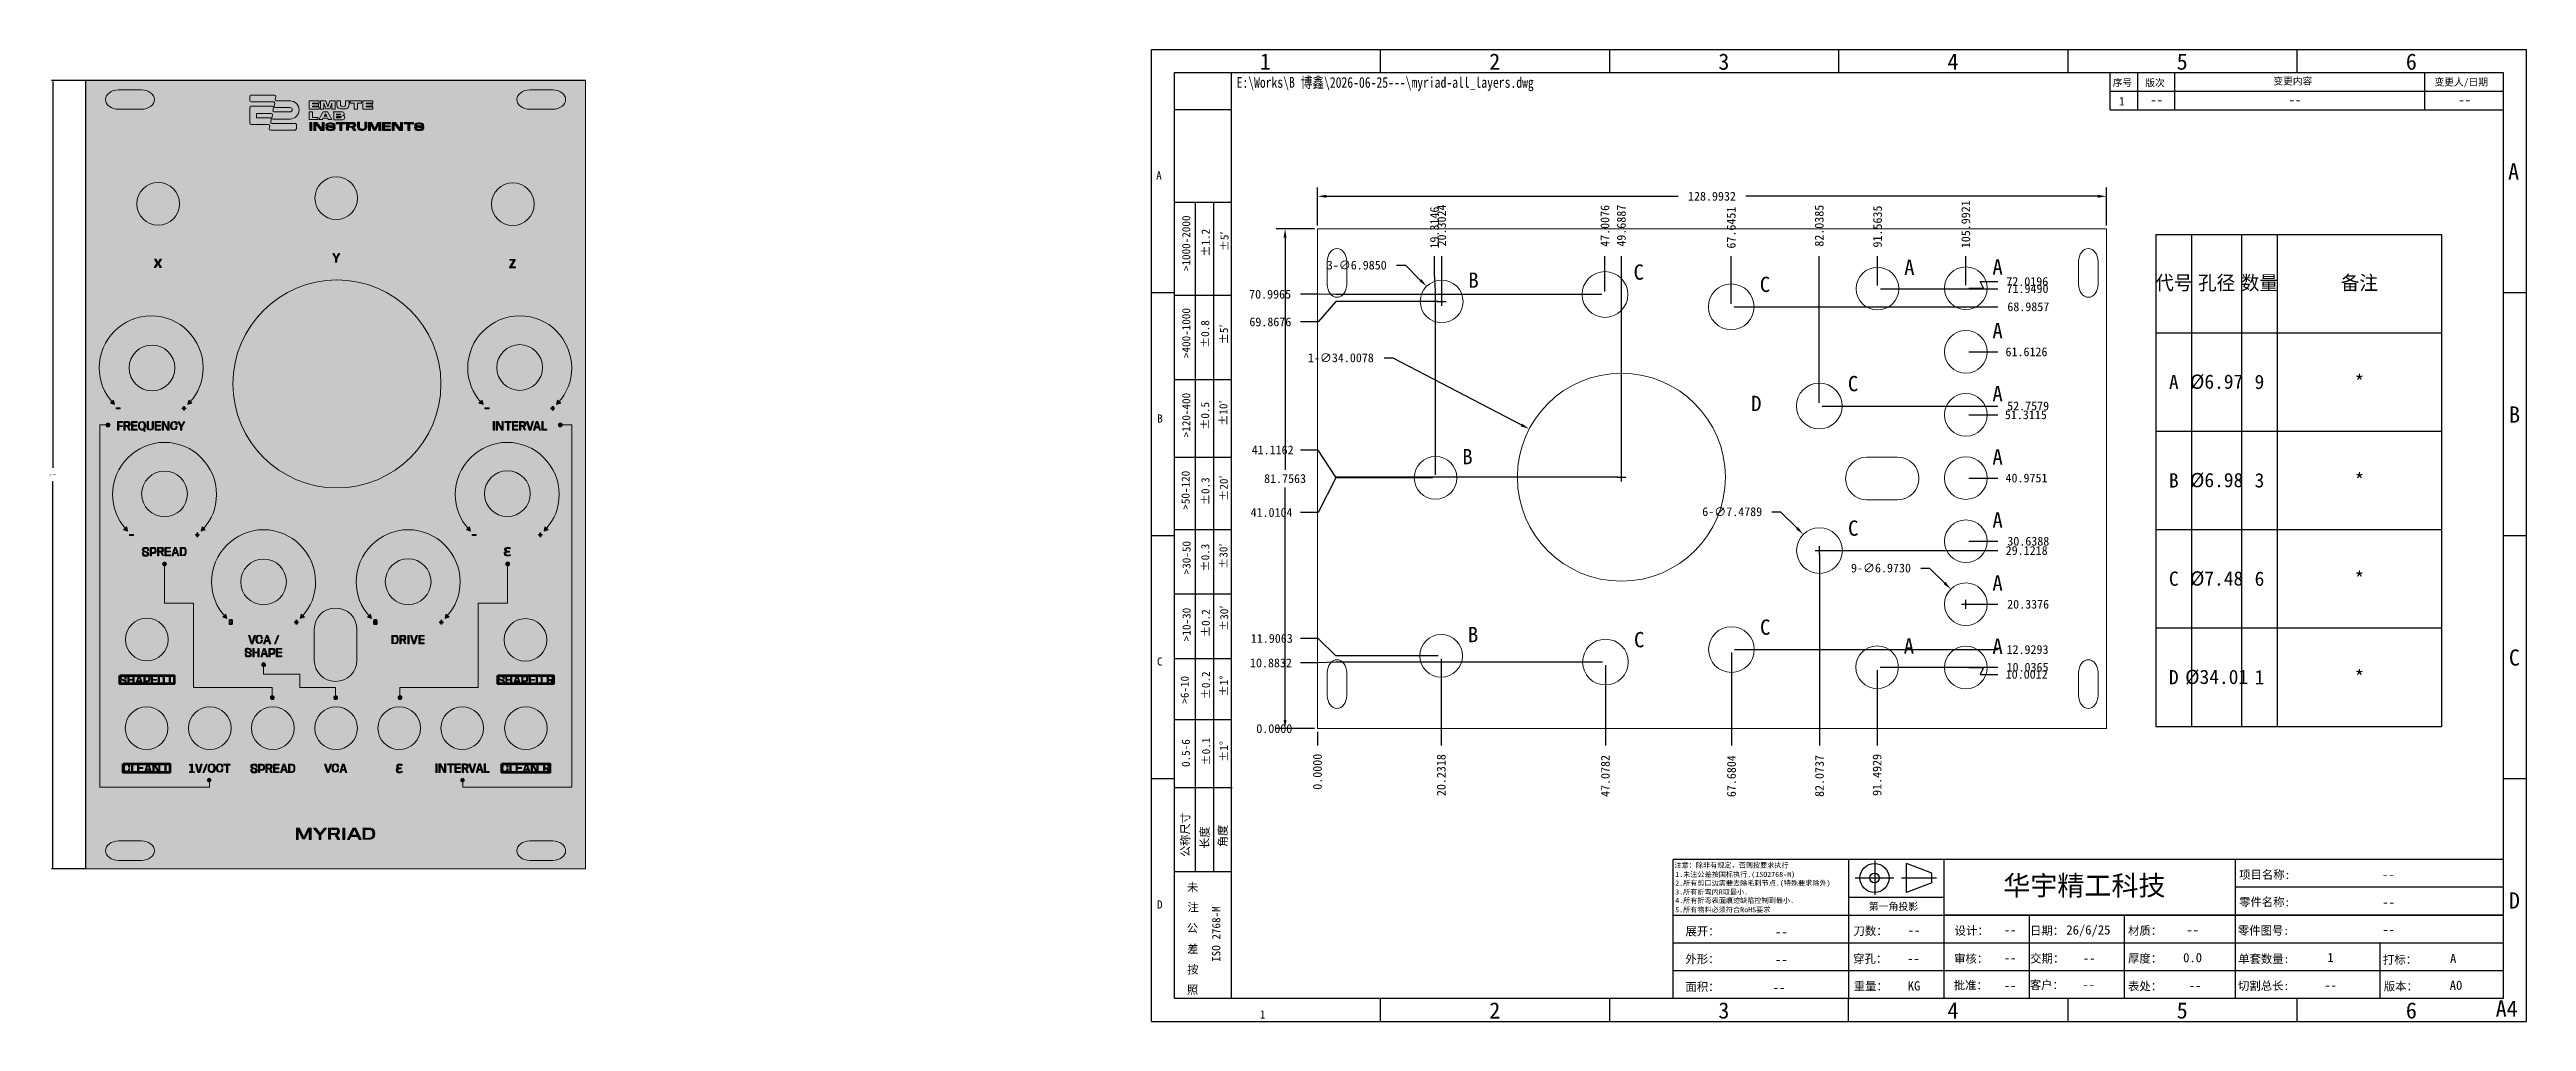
# Model space of a CAD drawing. Header units: millimetres. Extents: x -6 to 399, y -25 to 134.
import ezdxf
from ezdxf.enums import TextEntityAlignment as Align

# ---------------------------------------------------------------- set-up
doc = ezdxf.new("R2010")
doc.units = ezdxf.units.MM
doc.header["$MEASUREMENT"] = 0
for name, color, linetype, lineweight in [('background', 7, 'Continuous', 0), ('cnc', 7, 'Continuous', 0), ('pink', 7, 'Continuous', 0), ('white', 7, 'Continuous', 0)]:
    doc.layers.add(name, color=color, linetype=linetype, lineweight=lineweight)
doc.layers.add('DIM', color=4, linetype='Continuous')
doc.layers.add('text', color=3, linetype='Continuous')
doc.styles.add('sun-style', font='simfang.ttf', dxfattribs={"width": 0.8})
doc.dimstyles.get("Standard").update_dxf_attribs({"dimtxt": 0.18, "dimasz": 0.18, "dimexe": 0.18, "dimexo": 0.0625, "dimgap": 0.09, "dimtad": 0, "dimtih": 1, "dimtoh": 1, "dimdec": 4, "dimzin": 0, "dimdsep": 46, "dimtxsty": 'Standard', "dimcen": 0.09, "dimadec": 0, "dimazin": 0, "dimtfac": 1, "dimtdec": 4, "dimtofl": 0, "dimtmove": 0, "dimatfit": 3, "dimfxl": 0, "dimtolj": 1, "dimtzin": 0, "dimarcsym": 0})

msp = doc.modelspace()

# ---------------------------------------------------------------- texts
at = {"layer": 'text', "color": 3}
for s, insert, char_height, attachment_point in [('B', (226.27357, 95.28161), 2.5, 7), ('C', (253.28689, 96.56745), 2.5, 7), ('A', (297.5272, 97.35918), 2.5, 7), ('A', (311.95581, 97.42974), 2.5, 7), ('代号', (341.61234, 95.97605), 2.334051, 5), ('孔径', (348.61449, 95.97605), 2.334051, 5), ('数量', (355.61664, 95.97605), 2.334051, 5), ('备注', (371.955, 95.97605), 2.334051, 5), ('C', (273.92439, 94.55662), 2.5, 7), ('A', (311.95581, 87.0228), 2.5, 7), ('A', (341.61234, 79.88317), 2.33405, 5), ('{\\fSimSun|b0|i0|c134|p2;%%c}6.97', (348.61449, 79.88317), 2.3340509, 5), ('9', (355.61664, 79.88317), 2.33405, 5), ('*', (371.955, 79.88317), 2.33405, 5), ('D', (272.51419, 75.11788), 2.5, 7), ('C', (288.31773, 78.32884), 2.5, 7), ('A', (311.95581, 76.72168), 2.5, 7), ('B', (225.28579, 66.42438), 2.5, 7), ('A', (311.95581, 66.38529), 2.5, 7), ('B', (341.61234, 63.79029), 2.33405, 5), ('{\\fSimSun|b0|i0|c134|p2;%%c}6.98', (348.61449, 63.79029), 2.3340509, 5), ('3', (355.61664, 63.79029), 2.33405, 5), ('*', (371.955, 63.79029), 2.33405, 5), ('C', (288.35301, 54.69273), 2.5, 7), ('A', (311.95581, 56.04891), 2.5, 7), ('C', (341.61234, 47.69742), 2.33405, 5), ('{\\fSimSun|b0|i0|c134|p2;%%c}7.48', (348.61449, 47.69742), 2.3340509, 5), ('6', (355.61664, 47.69742), 2.33405, 5), ('*', (371.955, 47.69742), 2.33405, 5), ('A', (311.95581, 45.74779), 2.5, 7), ('C', (273.95967, 38.50023), 2.5, 7), ('B', (226.20302, 37.32022), 2.5, 7), ('C', (253.35745, 36.45412), 2.5, 7), ('A', (297.45664, 35.44668), 2.5, 7), ('A', (311.95581, 35.41141), 2.5, 7), ('D', (341.61234, 31.60454), 2.33405, 5), ('{\\fSimSun|b0|i0|c134|p2;%%c}34.01', (348.61449, 31.60454), 2.3340509, 5), ('1', (355.61664, 31.60454), 2.33405, 5), ('*', (371.955, 31.60454), 2.33405, 5)]:
    msp.add_mtext(s, dxfattribs=dict(at, insert=insert, char_height=char_height, attachment_point=attachment_point))

# ---------------------------------------------------------------- blocks, each defined once
blk = doc.blocks.new('*D39')
at = {"layer": 'Defpoints', "color": 0, "transparency": 16777216}
for p in [(-5.16, 129.2), (0.25, 129.2), (0.25, 0.26)]:
    blk.add_point(p, dxfattribs=at)
at = {"layer": 'DIM', "color": 0, "lineweight": -2, "transparency": 16777216}
for p, q in [((0.18, 129.2), (-5.34, 129.2)), ((-5.16, 129.02), (-5.16, 65.82)), ((-5.16, 0.44), (-5.16, 63.64)), ((0.18, 0.26), (-5.34, 0.26))]:
    blk.add_line(p, q, dxfattribs=at)
at = {"layer": 'DIM', "color": 0, "transparency": 16777216}
for points in [[(-5.19, 129.02), (-5.13, 129.02), (-5.16, 129.2)], [(-5.19, 0.44), (-5.13, 0.44), (-5.16, 0.26)]]:
    blk.add_solid(points, dxfattribs=at)
at = {"layer": 'DIM', "color": 0, "transparency": 16777216, "insert": (-5.16, 64.73), "char_height": 0.18, "attachment_point": 5}
blk.add_mtext('\\A1;128.9403', dxfattribs=at)
blk = doc.blocks.new('*D40')
at = {"layer": 'Defpoints', "color": 0, "transparency": 16777216}
for p in [(305.14, 46), (310.07, 41.07)]:
    blk.add_point(p, dxfattribs=at)
at = {"layer": 'DIM', "color": 0, "lineweight": -2, "transparency": 16777216}
for p, q in [((300.25, 49.45), (301.69, 49.45)), ((301.69, 49.45), (304.12, 47.02)), ((306.89, 43.53), (308.33, 43.53)), ((307.61, 42.81), (307.61, 44.25))]:
    blk.add_line(p, q, dxfattribs=at)
at = {"layer": 'DIM', "color": 0, "transparency": 16777216}
blk.add_solid([(304.29, 47.19), (303.95, 46.85), (305.14, 46)], dxfattribs=at)
at = {"layer": 'DIM', "color": 0, "transparency": 16777216, "insert": (293.74, 49.45), "char_height": 1.44, "attachment_point": 5}
blk.add_mtext('\\A1;9-∅6.9730', dxfattribs=at)
blk = doc.blocks.new('*D41')
at = {"layer": 'Defpoints', "color": 0, "transparency": 16777216}
for p in [(219.45, 95.53), (224.39, 90.59)]:
    blk.add_point(p, dxfattribs=at)
at = {"layer": 'DIM', "color": 0, "lineweight": -2, "transparency": 16777216}
for p, q in [((214.55, 98.99), (215.99, 98.99)), ((215.99, 98.99), (218.43, 96.55)), ((221.92, 92.34), (221.92, 93.78)), ((221.2, 93.06), (222.64, 93.06))]:
    blk.add_line(p, q, dxfattribs=at)
at = {"layer": 'DIM', "color": 0, "transparency": 16777216}
blk.add_solid([(218.6, 96.72), (218.26, 96.38), (219.45, 95.53)], dxfattribs=at)
at = {"layer": 'DIM', "color": 0, "transparency": 16777216, "insert": (208.04, 98.99), "char_height": 1.44, "attachment_point": 5}
blk.add_mtext('\\A1;3-∅6.9850', dxfattribs=at)
blk = doc.blocks.new('*D42')
at = {"layer": 'Defpoints', "color": 0, "transparency": 16777216}
for p in [(281.04, 54.96), (286.33, 49.67)]:
    blk.add_point(p, dxfattribs=at)
at = {"layer": 'DIM', "color": 0, "lineweight": -2, "transparency": 16777216}
for p, q in [((275.9, 58.66), (277.34, 58.66)), ((277.34, 58.66), (280.03, 55.98)), ((283.69, 51.6), (283.69, 53.04)), ((282.97, 52.32), (284.41, 52.32))]:
    blk.add_line(p, q, dxfattribs=at)
at = {"layer": 'DIM', "color": 0, "transparency": 16777216}
blk.add_solid([(280.2, 56.15), (279.86, 55.81), (281.04, 54.96)], dxfattribs=at)
at = {"layer": 'DIM', "color": 0, "transparency": 16777216, "insert": (269.42, 58.66), "char_height": 1.44, "attachment_point": 5}
blk.add_mtext('\\A1;6-∅7.4789', dxfattribs=at)
blk = doc.blocks.new('*D43')
at = {"layer": 'Defpoints', "color": 0, "transparency": 16777216}
for p in [(236.23, 72.19), (266.37, 56.43)]:
    blk.add_point(p, dxfattribs=at)
at = {"layer": 'DIM', "color": 0, "lineweight": -2, "transparency": 16777216}
for p, q in [((212.5, 83.83), (213.94, 83.83)), ((213.94, 83.83), (234.96, 72.85)), ((251.3, 63.59), (251.3, 65.03)), ((250.58, 64.31), (252.02, 64.31))]:
    blk.add_line(p, q, dxfattribs=at)
at = {"layer": 'DIM', "color": 0, "transparency": 16777216}
blk.add_solid([(235.07, 73.07), (234.85, 72.64), (236.23, 72.19)], dxfattribs=at)
at = {"layer": 'DIM', "color": 0, "transparency": 16777216, "insert": (205.44, 83.83), "char_height": 1.44, "attachment_point": 5}
blk.add_mtext('\\A1;1-∅34.0078', dxfattribs=at)
blk = doc.blocks.new('*D44')
at = {"layer": 'Defpoints', "color": 0, "transparency": 16777216}
for p in [(251.3, 100.47), (251.3, 64.31), (201.61, 23.19)]:
    blk.add_point(p, dxfattribs=at)
at = {"layer": 'DIM', "color": 0, "lineweight": -2, "transparency": 16777216}
blk.add_line((251.3, 64.81), (251.3, 100.47), dxfattribs=at)
at = {"layer": 'DIM', "color": 0, "transparency": 16777216, "insert": (251.3, 105.44), "char_height": 1.44, "attachment_point": 5, "rotation": 90}
blk.add_mtext('\\A1;49.6887', dxfattribs=at)
blk = doc.blocks.new('*D45')
at = {"layer": 'Defpoints', "color": 0, "transparency": 16777216}
for p in [(248.69, 34.08), (201.61, 23.19), (248.69, 20.42)]:
    blk.add_point(p, dxfattribs=at)
at = {"layer": 'DIM', "color": 0, "lineweight": -2, "transparency": 16777216}
blk.add_line((248.69, 33.58), (248.69, 20.42), dxfattribs=at)
at = {"layer": 'DIM', "color": 0, "transparency": 16777216, "insert": (248.69, 15.45), "char_height": 1.44, "attachment_point": 5, "rotation": 90}
blk.add_mtext('\\A1;47.0782', dxfattribs=at)
blk = doc.blocks.new('*D46')
at = {"layer": 'Defpoints', "color": 0, "transparency": 16777216}
for p in [(248.62, 100.47), (248.62, 94.19), (201.61, 23.19)]:
    blk.add_point(p, dxfattribs=at)
at = {"layer": 'DIM', "color": 0, "lineweight": -2, "transparency": 16777216}
blk.add_line((248.62, 94.69), (248.62, 100.47), dxfattribs=at)
at = {"layer": 'DIM', "color": 0, "transparency": 16777216, "insert": (248.62, 105.41), "char_height": 1.44, "attachment_point": 5, "rotation": 90}
blk.add_mtext('\\A1;47.0076', dxfattribs=at)
blk = doc.blocks.new('*D47')
at = {"layer": 'Defpoints', "color": 0, "transparency": 16777216}
for p in [(269.26, 100.47), (269.26, 92.18), (201.61, 23.19)]:
    blk.add_point(p, dxfattribs=at)
at = {"layer": 'DIM', "color": 0, "lineweight": -2, "transparency": 16777216}
blk.add_line((269.26, 92.68), (269.26, 100.47), dxfattribs=at)
at = {"layer": 'DIM', "color": 0, "transparency": 16777216, "insert": (269.26, 105.13), "char_height": 1.44, "attachment_point": 5, "rotation": 90}
blk.add_mtext('\\A1;67.6451', dxfattribs=at)
blk = doc.blocks.new('*D48')
at = {"layer": 'Defpoints', "color": 0, "transparency": 16777216}
for p in [(269.3, 36.12), (201.61, 23.19), (269.3, 20.42)]:
    blk.add_point(p, dxfattribs=at)
at = {"layer": 'DIM', "color": 0, "lineweight": -2, "transparency": 16777216}
blk.add_line((269.3, 35.62), (269.3, 20.42), dxfattribs=at)
at = {"layer": 'DIM', "color": 0, "transparency": 16777216, "insert": (269.3, 15.42), "char_height": 1.44, "attachment_point": 5, "rotation": 90}
blk.add_mtext('\\A1;67.6804', dxfattribs=at)
blk = doc.blocks.new('*D49')
at = {"layer": 'Defpoints', "color": 0, "transparency": 16777216}
for p in [(283.65, 100.47), (283.65, 75.95), (201.61, 23.19)]:
    blk.add_point(p, dxfattribs=at)
at = {"layer": 'DIM', "color": 0, "lineweight": -2, "transparency": 16777216}
blk.add_line((283.65, 76.45), (283.65, 100.47), dxfattribs=at)
at = {"layer": 'DIM', "color": 0, "transparency": 16777216, "insert": (283.65, 105.44), "char_height": 1.44, "attachment_point": 5, "rotation": 90}
blk.add_mtext('\\A1;82.0385', dxfattribs=at)
blk = doc.blocks.new('*D50')
at = {"layer": 'Defpoints', "color": 0, "transparency": 16777216}
for p in [(283.69, 52.32), (201.61, 23.19), (283.69, 20.42)]:
    blk.add_point(p, dxfattribs=at)
at = {"layer": 'DIM', "color": 0, "lineweight": -2, "transparency": 16777216}
blk.add_line((283.69, 51.82), (283.69, 20.42), dxfattribs=at)
at = {"layer": 'DIM', "color": 0, "transparency": 16777216, "insert": (283.69, 15.45), "char_height": 1.44, "attachment_point": 5, "rotation": 90}
blk.add_mtext('\\A1;82.0737', dxfattribs=at)
blk = doc.blocks.new('*D51')
at = {"layer": 'Defpoints', "color": 0, "transparency": 16777216}
for p in [(221.92, 100.47), (221.92, 93.06), (201.61, 23.19)]:
    blk.add_point(p, dxfattribs=at)
at = {"layer": 'DIM', "color": 0, "lineweight": -2, "transparency": 16777216}
blk.add_line((221.92, 93.56), (221.92, 100.47), dxfattribs=at)
at = {"layer": 'DIM', "color": 0, "transparency": 16777216, "insert": (221.92, 105.48), "char_height": 1.44, "attachment_point": 5, "rotation": 90}
blk.add_mtext('\\A1;20.3024', dxfattribs=at)
blk = doc.blocks.new('*D52')
at = {"layer": 'Defpoints', "color": 0, "transparency": 16777216}
for p in [(221.85, 35.1), (201.61, 23.19), (221.85, 20.42)]:
    blk.add_point(p, dxfattribs=at)
at = {"layer": 'DIM', "color": 0, "lineweight": -2, "transparency": 16777216}
blk.add_line((221.85, 34.6), (221.85, 20.42), dxfattribs=at)
at = {"layer": 'DIM', "color": 0, "transparency": 16777216, "insert": (221.85, 15.59), "char_height": 1.44, "attachment_point": 5, "rotation": 90}
blk.add_mtext('\\A1;20.2318', dxfattribs=at)
blk = doc.blocks.new('*D53')
at = {"layer": 'Defpoints', "color": 0, "transparency": 16777216}
for p in [(220.75, 100.47), (220.93, 64.2), (201.61, 23.19)]:
    blk.add_point(p, dxfattribs=at)
at = {"layer": 'DIM', "color": 0, "lineweight": -2, "transparency": 16777216}
for p, q in [((220.75, 97.59), (220.75, 100.47)), ((220.93, 94.71), (220.75, 97.59)), ((220.93, 64.7), (220.93, 94.71))]:
    blk.add_line(p, q, dxfattribs=at)
at = {"layer": 'DIM', "color": 0, "transparency": 16777216, "insert": (220.75, 105.13), "char_height": 1.44, "attachment_point": 5, "rotation": 90}
blk.add_mtext('\\A1;19.3146', dxfattribs=at)
blk = doc.blocks.new('*D54')
at = {"layer": 'Defpoints', "color": 0, "transparency": 16777216}
for p in [(293.11, 33.23), (201.61, 23.19), (293.11, 20.42)]:
    blk.add_point(p, dxfattribs=at)
at = {"layer": 'DIM', "color": 0, "lineweight": -2, "transparency": 16777216}
blk.add_line((293.11, 32.73), (293.11, 20.42), dxfattribs=at)
at = {"layer": 'DIM', "color": 0, "transparency": 16777216, "insert": (293.11, 15.62), "char_height": 1.44, "attachment_point": 5, "rotation": 90}
blk.add_mtext('\\A1;91.4929', dxfattribs=at)
blk = doc.blocks.new('*D55')
at = {"layer": 'Defpoints', "color": 0, "transparency": 16777216}
for p in [(293.18, 100.47), (293.18, 95.14), (201.61, 23.19)]:
    blk.add_point(p, dxfattribs=at)
at = {"layer": 'DIM', "color": 0, "lineweight": -2, "transparency": 16777216}
blk.add_line((293.18, 95.64), (293.18, 100.47), dxfattribs=at)
at = {"layer": 'DIM', "color": 0, "transparency": 16777216, "insert": (293.18, 105.3), "char_height": 1.44, "attachment_point": 5, "rotation": 90}
blk.add_mtext('\\A1;91.5635', dxfattribs=at)
blk = doc.blocks.new('*D56')
at = {"layer": 'Defpoints', "color": 0, "transparency": 16777216}
for p in [(307.61, 100.47), (307.61, 95.21), (201.61, 23.19)]:
    blk.add_point(p, dxfattribs=at)
at = {"layer": 'DIM', "color": 0, "lineweight": -2, "transparency": 16777216}
blk.add_line((307.61, 95.71), (307.61, 100.47), dxfattribs=at)
at = {"layer": 'DIM', "color": 0, "transparency": 16777216, "insert": (307.61, 105.68), "char_height": 1.44, "attachment_point": 5, "rotation": 90}
blk.add_mtext('\\A1;105.9921', dxfattribs=at)
blk = doc.blocks.new('*D57')
at = {"layer": 'Defpoints', "color": 0, "transparency": 16777216}
for p in [(201.61, 23.19), (201.61, 23.19), (201.61, 20.42)]:
    blk.add_point(p, dxfattribs=at)
at = {"layer": 'DIM', "color": 0, "lineweight": -2, "transparency": 16777216}
blk.add_line((201.61, 22.69), (201.61, 20.42), dxfattribs=at)
at = {"layer": 'DIM', "color": 0, "transparency": 16777216, "insert": (201.61, 16.14), "char_height": 1.44, "attachment_point": 5, "rotation": 90}
blk.add_mtext('\\A1;0.0000', dxfattribs=at)
blk = doc.blocks.new('*D58')
at = {"layer": 'Defpoints', "color": 0, "transparency": 16777216}
for p in [(307.61, 64.17), (312.86, 64.17), (201.61, 23.19)]:
    blk.add_point(p, dxfattribs=at)
at = {"layer": 'DIM', "color": 0, "lineweight": -2, "transparency": 16777216}
blk.add_line((308.11, 64.17), (312.86, 64.17), dxfattribs=at)
at = {"layer": 'DIM', "color": 0, "transparency": 16777216, "insert": (317.53, 64.17), "char_height": 1.44, "attachment_point": 5}
blk.add_mtext('\\A1;40.9751', dxfattribs=at)
blk = doc.blocks.new('*D59')
at = {"layer": 'Defpoints', "color": 0, "transparency": 16777216}
for p in [(220.93, 64.2), (198.84, 58.54), (201.61, 23.19)]:
    blk.add_point(p, dxfattribs=at)
at = {"layer": 'DIM', "color": 0, "lineweight": -2, "transparency": 16777216}
for p, q in [((204.6, 64.2), (201.72, 58.54)), ((220.43, 64.2), (204.6, 64.2)), ((201.72, 58.54), (198.84, 58.54))]:
    blk.add_line(p, q, dxfattribs=at)
at = {"layer": 'DIM', "color": 0, "transparency": 16777216, "insert": (194.11, 58.54), "char_height": 1.44, "attachment_point": 5}
blk.add_mtext('\\A1;41.0104', dxfattribs=at)
blk = doc.blocks.new('*D60')
at = {"layer": 'Defpoints', "color": 0, "transparency": 16777216}
for p in [(198.84, 68.75), (251.3, 64.31), (201.61, 23.19)]:
    blk.add_point(p, dxfattribs=at)
at = {"layer": 'DIM', "color": 0, "lineweight": -2, "transparency": 16777216}
for p, q in [((201.72, 68.75), (198.84, 68.75)), ((204.6, 64.31), (201.72, 68.75)), ((250.8, 64.31), (204.6, 64.31))]:
    blk.add_line(p, q, dxfattribs=at)
at = {"layer": 'DIM', "color": 0, "transparency": 16777216, "insert": (194.28, 68.75), "char_height": 1.44, "attachment_point": 5}
blk.add_mtext('\\A1;41.1162', dxfattribs=at)
blk = doc.blocks.new('*D61')
at = {"layer": 'Defpoints', "color": 0, "transparency": 16777216}
for p in [(307.61, 53.83), (312.86, 53.83), (201.61, 23.19)]:
    blk.add_point(p, dxfattribs=at)
at = {"layer": 'DIM', "color": 0, "lineweight": -2, "transparency": 16777216}
blk.add_line((308.11, 53.83), (312.86, 53.83), dxfattribs=at)
at = {"layer": 'DIM', "color": 0, "transparency": 16777216, "insert": (317.83, 53.83), "char_height": 1.44, "attachment_point": 5}
blk.add_mtext('\\A1;30.6388', dxfattribs=at)
blk = doc.blocks.new('*D62')
at = {"layer": 'Defpoints', "color": 0, "transparency": 16777216}
for p in [(283.69, 52.32), (312.86, 52.32), (201.61, 23.19)]:
    blk.add_point(p, dxfattribs=at)
at = {"layer": 'DIM', "color": 0, "lineweight": -2, "transparency": 16777216}
blk.add_line((284.19, 52.32), (312.86, 52.32), dxfattribs=at)
at = {"layer": 'DIM', "color": 0, "transparency": 16777216, "insert": (317.56, 52.32), "char_height": 1.44, "attachment_point": 5}
blk.add_mtext('\\A1;29.1218', dxfattribs=at)
blk = doc.blocks.new('*D63')
at = {"layer": 'Defpoints', "color": 0, "transparency": 16777216}
for p in [(307.61, 74.51), (312.86, 74.51), (201.61, 23.19)]:
    blk.add_point(p, dxfattribs=at)
at = {"layer": 'DIM', "color": 0, "lineweight": -2, "transparency": 16777216}
blk.add_line((308.11, 74.51), (312.86, 74.51), dxfattribs=at)
at = {"layer": 'DIM', "color": 0, "transparency": 16777216, "insert": (317.42, 74.51), "char_height": 1.44, "attachment_point": 5}
blk.add_mtext('\\A1;51.3115', dxfattribs=at)
blk = doc.blocks.new('*D64')
at = {"layer": 'Defpoints', "color": 0, "transparency": 16777216}
for p in [(283.65, 75.95), (312.86, 75.95), (201.61, 23.19)]:
    blk.add_point(p, dxfattribs=at)
at = {"layer": 'DIM', "color": 0, "lineweight": -2, "transparency": 16777216}
blk.add_line((284.15, 75.95), (312.86, 75.95), dxfattribs=at)
at = {"layer": 'DIM', "color": 0, "transparency": 16777216, "insert": (317.8, 75.95), "char_height": 1.44, "attachment_point": 5}
blk.add_mtext('\\A1;52.7579', dxfattribs=at)
blk = doc.blocks.new('*D65')
at = {"layer": 'Defpoints', "color": 0, "transparency": 16777216}
for p in [(307.61, 43.53), (312.86, 43.53), (201.61, 23.19)]:
    blk.add_point(p, dxfattribs=at)
at = {"layer": 'DIM', "color": 0, "lineweight": -2, "transparency": 16777216}
blk.add_line((308.11, 43.53), (312.86, 43.53), dxfattribs=at)
at = {"layer": 'DIM', "color": 0, "transparency": 16777216, "insert": (317.8, 43.53), "char_height": 1.44, "attachment_point": 5}
blk.add_mtext('\\A1;20.3376', dxfattribs=at)
blk = doc.blocks.new('*D66')
at = {"layer": 'Defpoints', "color": 0, "transparency": 16777216}
for p in [(269.3, 36.12), (312.86, 36.12), (201.61, 23.19)]:
    blk.add_point(p, dxfattribs=at)
at = {"layer": 'DIM', "color": 0, "lineweight": -2, "transparency": 16777216}
blk.add_line((269.8, 36.12), (312.86, 36.12), dxfattribs=at)
at = {"layer": 'DIM', "color": 0, "transparency": 16777216, "insert": (317.7, 36.12), "char_height": 1.44, "attachment_point": 5}
blk.add_mtext('\\A1;12.9293', dxfattribs=at)
blk = doc.blocks.new('*D67')
at = {"layer": 'Defpoints', "color": 0, "transparency": 16777216}
for p in [(307.61, 84.81), (312.86, 84.81), (201.61, 23.19)]:
    blk.add_point(p, dxfattribs=at)
at = {"layer": 'DIM', "color": 0, "lineweight": -2, "transparency": 16777216}
blk.add_line((308.11, 84.81), (312.86, 84.81), dxfattribs=at)
at = {"layer": 'DIM', "color": 0, "transparency": 16777216, "insert": (317.53, 84.81), "char_height": 1.44, "attachment_point": 5}
blk.add_mtext('\\A1;61.6126', dxfattribs=at)
blk = doc.blocks.new('*D68')
at = {"layer": 'Defpoints', "color": 0, "transparency": 16777216}
for p in [(198.84, 37.94), (221.85, 35.1), (201.61, 23.19)]:
    blk.add_point(p, dxfattribs=at)
at = {"layer": 'DIM', "color": 0, "lineweight": -2, "transparency": 16777216}
for p, q in [((201.72, 37.94), (198.84, 37.94)), ((204.6, 35.1), (201.72, 37.94)), ((221.35, 35.1), (204.6, 35.1))]:
    blk.add_line(p, q, dxfattribs=at)
at = {"layer": 'DIM', "color": 0, "transparency": 16777216, "insert": (194.15, 37.94), "char_height": 1.44, "attachment_point": 5}
blk.add_mtext('\\A1;11.9063', dxfattribs=at)
blk = doc.blocks.new('*D69')
at = {"layer": 'Defpoints', "color": 0, "transparency": 16777216}
for p in [(198.84, 33.93), (248.69, 34.08), (201.61, 23.19)]:
    blk.add_point(p, dxfattribs=at)
at = {"layer": 'DIM', "color": 0, "lineweight": -2, "transparency": 16777216}
for p, q in [((201.72, 33.93), (198.84, 33.93)), ((204.6, 34.08), (201.72, 33.93)), ((248.19, 34.08), (204.6, 34.08))]:
    blk.add_line(p, q, dxfattribs=at)
at = {"layer": 'DIM', "color": 0, "transparency": 16777216, "insert": (194.01, 33.93), "char_height": 1.44, "attachment_point": 5}
blk.add_mtext('\\A1;10.8832', dxfattribs=at)
blk = doc.blocks.new('*D70')
at = {"layer": 'Defpoints', "color": 0, "transparency": 16777216}
for p in [(293.11, 33.23), (312.86, 33.23), (201.61, 23.19)]:
    blk.add_point(p, dxfattribs=at)
at = {"layer": 'DIM', "color": 0, "lineweight": -2, "transparency": 16777216}
blk.add_line((293.61, 33.23), (312.86, 33.23), dxfattribs=at)
at = {"layer": 'DIM', "color": 0, "transparency": 16777216, "insert": (317.7, 33.23), "char_height": 1.44, "attachment_point": 5}
blk.add_mtext('\\A1;10.0365', dxfattribs=at)
blk = doc.blocks.new('*D71')
at = {"layer": 'Defpoints', "color": 0, "transparency": 16777216}
for p in [(307.61, 33.2), (312.86, 32.06), (201.61, 23.19)]:
    blk.add_point(p, dxfattribs=at)
at = {"layer": 'DIM', "color": 0, "lineweight": -2, "transparency": 16777216}
for p, q in [((308.11, 33.2), (310.49, 33.2)), ((310.49, 33.2), (309.98, 32.06)), ((309.98, 32.06), (312.86, 32.06))]:
    blk.add_line(p, q, dxfattribs=at)
at = {"layer": 'DIM', "color": 0, "transparency": 16777216, "insert": (317.56, 32.06), "char_height": 1.44, "attachment_point": 5}
blk.add_mtext('\\A1;10.0012', dxfattribs=at)
blk = doc.blocks.new('*D72')
at = {"layer": 'Defpoints', "color": 0, "transparency": 16777216}
for p in [(269.26, 92.18), (312.86, 92.18), (201.61, 23.19)]:
    blk.add_point(p, dxfattribs=at)
at = {"layer": 'DIM', "color": 0, "lineweight": -2, "transparency": 16777216}
blk.add_line((269.76, 92.18), (312.86, 92.18), dxfattribs=at)
at = {"layer": 'DIM', "color": 0, "transparency": 16777216, "insert": (317.83, 92.18), "char_height": 1.44, "attachment_point": 5}
blk.add_mtext('\\A1;68.9857', dxfattribs=at)
blk = doc.blocks.new('*D73')
at = {"layer": 'Defpoints', "color": 0, "transparency": 16777216}
for p in [(198.84, 89.7), (221.92, 93.06), (201.61, 23.19)]:
    blk.add_point(p, dxfattribs=at)
at = {"layer": 'DIM', "color": 0, "lineweight": -2, "transparency": 16777216}
for p, q in [((201.72, 89.7), (198.84, 89.7)), ((204.6, 93.06), (201.72, 89.7)), ((221.42, 93.06), (204.6, 93.06))]:
    blk.add_line(p, q, dxfattribs=at)
at = {"layer": 'DIM', "color": 0, "transparency": 16777216, "insert": (193.91, 89.7), "char_height": 1.44, "attachment_point": 5}
blk.add_mtext('\\A1;69.8676', dxfattribs=at)
blk = doc.blocks.new('*D74')
at = {"layer": 'Defpoints', "color": 0, "transparency": 16777216}
for p in [(198.84, 94.23), (248.62, 94.19), (201.61, 23.19)]:
    blk.add_point(p, dxfattribs=at)
at = {"layer": 'DIM', "color": 0, "lineweight": -2, "transparency": 16777216}
for p, q in [((201.72, 94.23), (198.84, 94.23)), ((204.6, 94.19), (201.72, 94.23)), ((248.12, 94.19), (204.6, 94.19))]:
    blk.add_line(p, q, dxfattribs=at)
at = {"layer": 'DIM', "color": 0, "transparency": 16777216, "insert": (193.87, 94.23), "char_height": 1.44, "attachment_point": 5}
blk.add_mtext('\\A1;70.9965', dxfattribs=at)
blk = doc.blocks.new('*D75')
at = {"layer": 'Defpoints', "color": 0, "transparency": 16777216}
for p in [(293.18, 95.14), (312.86, 95.14), (201.61, 23.19)]:
    blk.add_point(p, dxfattribs=at)
at = {"layer": 'DIM', "color": 0, "lineweight": -2, "transparency": 16777216}
blk.add_line((293.68, 95.14), (312.86, 95.14), dxfattribs=at)
at = {"layer": 'DIM', "color": 0, "transparency": 16777216, "insert": (317.7, 95.14), "char_height": 1.44, "attachment_point": 5}
blk.add_mtext('\\A1;71.9490', dxfattribs=at)
blk = doc.blocks.new('*D76')
at = {"layer": 'Defpoints', "color": 0, "transparency": 16777216}
for p in [(307.61, 95.21), (312.86, 96.31), (201.61, 23.19)]:
    blk.add_point(p, dxfattribs=at)
at = {"layer": 'DIM', "color": 0, "lineweight": -2, "transparency": 16777216}
for p, q in [((308.11, 95.21), (310.49, 95.21)), ((310.49, 95.21), (309.98, 96.31)), ((309.98, 96.31), (312.86, 96.31))]:
    blk.add_line(p, q, dxfattribs=at)
at = {"layer": 'DIM', "color": 0, "transparency": 16777216, "insert": (317.66, 96.31), "char_height": 1.44, "attachment_point": 5}
blk.add_mtext('\\A1;72.0196', dxfattribs=at)
blk = doc.blocks.new('*D77')
at = {"layer": 'Defpoints', "color": 0, "transparency": 16777216}
for p in [(198.84, 23.19), (201.61, 23.19), (201.61, 23.19)]:
    blk.add_point(p, dxfattribs=at)
at = {"layer": 'DIM', "color": 0, "lineweight": -2, "transparency": 16777216}
blk.add_line((201.11, 23.19), (198.84, 23.19), dxfattribs=at)
at = {"layer": 'DIM', "color": 0, "transparency": 16777216, "insert": (194.56, 23.19), "char_height": 1.44, "attachment_point": 5}
blk.add_mtext('\\A1;0.0000', dxfattribs=at)
blk = doc.blocks.new('星海钣金-A4-CAD')
for p, q in [((0, 0), (0, 210)), ((0, 210), (297, 210)), ((49.5, 205), (49.5, 210)), ((99, 205), (99, 210)), ((148.5, 205), (148.5, 210)), ((198, 205), (198, 210)), ((247.5, 205), (247.5, 210)), ((297, 0), (297, 210)), ((5, 5), (5, 205)), ((5, 205), (292, 205)), ((17.33, 5), (17.33, 205)), ((207, 205), (207, 197)), ((213, 205), (213, 197)), ((221, 205), (221, 197)), ((274.95, 205), (274.95, 197)), ((292, 205), (292, 5)), ((207, 201), (292, 201)), ((17.33, 197), (5, 197)), ((207, 197), (292, 197)), ((17.33, 176.93), (5, 176.93)), ((9.54, 32.37), (9.54, 176.93)), ((13.5, 32.37), (13.5, 176.93)), ((0, 157.5), (5, 157.5)), ((17.33, 156.88), (5, 156.88)), ((292, 157.5), (297, 157.5)), ((17.33, 138.61), (5, 138.61)), ((17.33, 121.83), (5, 121.83)), ((0, 105), (5, 105)), ((17.33, 106.26), (5, 106.26)), ((292, 105), (297, 105)), ((17.33, 92.31), (5, 92.31)), ((17.33, 78.36), (5, 78.36)), ((5, 65.21), (17.33, 65.21)), ((0, 52.5), (5, 52.5)), ((17.47, 50.46), (5, 50.46)), ((292, 52.5), (297, 52.5)), ((5, 32.37), (17.33, 32.37)), ((292, 35), (112.72, 35)), ((112.72, 5), (112.72, 35)), ((150.6, 35), (150.6, 5)), ((156.27, 34.78), (156.27, 27.33)), ((163.06, 27.87), (163.06, 34.14)), ((168.57, 32.05), (163.06, 34.14)), ((171.13, 35), (171.13, 5)), ((234.13, 5), (234.13, 35)), ((150.6, 26.83), (171.13, 26.83)), ((151.99, 31.01), (160.36, 31.01)), ((162.01, 31.01), (169.61, 31.01)), ((168.57, 29.96), (163.06, 27.87)), ((168.57, 29.96), (168.57, 32.05)), ((292, 29), (234.13, 29)), ((112.72, 23), (292, 23)), ((292, 23), (171.13, 23)), ((189.59, 23), (189.59, 5)), ((210.13, 23), (210.13, 5)), ((112.72, 17), (292, 17)), ((265.3, 17), (265.3, 5)), ((112.72, 11), (292, 11)), ((0, 0), (297, 0)), ((292, 5), (5, 5)), ((49.5, 0), (49.5, 5)), ((99, 0), (99, 5)), ((150.6, 0), (150.6, 5)), ((198, 0), (198, 5)), ((247.5, 0), (247.5, 5))]:
    blk.add_line(p, q)
for radius in [3.14, 1.05]:
    blk.add_circle((156.18, 31.01), radius)
at = {"color": 1, "lineweight": -2, "style": 'sun-style'}
for tag, p in [('设变', (217.15, 198.12)), ('设变内容', (246.99, 198.12)), ('变更人', (283.65, 198.12)), ('项目名称', (267.16, 30.73)), ('零件名称', (267.25, 24.78)), ('展开尺寸', (136.04, 18.41)), ('折弯刀数', (164.74, 18.72)), ('设计', (185.48, 18.79)), ('日期', (202.38, 18.79)), ('材质', (224.88, 18.79)), ('零件图号', (267.21, 18.91)), ('外形尺寸', (136.04, 12.41)), ('穿孔次数', (164.6, 12.64)), ('审核', (185.48, 12.79)), ('交期', (202.55, 12.69)), ('厚度', (224.88, 12.79)), ('数量', (254.68, 12.83)), ('打标号', (281.17, 12.61)), ('面积', (135.55, 6.34)), ('重量', (164.72, 6.69)), ('批准', (185.48, 6.79)), ('客户', (202.43, 6.97)), ('表面处理', (225.44, 6.79)), ('切割长度', (254.68, 6.84)), ('版本', (281.79, 6.83))]:
    blk.add_attdef(tag, text='', height=2, dxfattribs=at).set_placement(p, align=Align.CENTER)
at = {"layer": 'text', "lineweight": -2, "style": 'sun-style'}
for s, height, p in [('1', 3.5, (23.41, 205.64)), ('2', 3.5, (72.97, 205.64)), ('3', 3.5, (122.45, 205.64)), ('4', 3.5, (171.94, 205.64)), ('5', 3.5, (221.45, 205.64)), ('6', 3.5, (270.95, 205.64)), ('序号', 1.54, (207.65, 202.06)), ('版次', 1.54, (214.67, 202.03)), ('变更内容', 1.54, (242.34, 202.41)), ('变更人/日期', 1.54, (277.15, 202.19)), ('1', 1.8, (209, 197.93)), ('A', 1.77, (1.03, 181.89)), ('A', 3.5, (293.03, 181.89)), ('B', 1.77, (1.25, 129.39)), ('B', 3.5, (293.25, 129.39)), ('C', 3.5, (293.2, 76.89)), ('C', 1.77, (1.2, 76.89)), ('注意：除非有规定，否则按要求执行', 1.1, (112.98, 33.22)), ('1.未注公差按国标执行.(ISO2768-M)', 1.1, (113.13, 31.23)), ('华宇精工科技', 4.285, (183.98, 27.23)), ('项目名称:', 1.8, (234.95, 30.81)), ('未', 1.77, (7.72, 28.11)), ('3.所有折弯内R取最小.', 1.1, (113.13, 27.43)), ('4.所有折弯表面痕迹缺陷控制到最小.', 1.1, (113.13, 25.6)), ('2.所有剪口边需要去除毛刺节点.(特殊要求除外)', 1.1, (113.13, 29.36)), ('零件名称:', 1.8, (234.93, 24.9)), ('D', 3.5, (293.22, 24.39)), ('D', 1.77, (1.22, 24.39)), ('注', 1.77, (7.79, 23.79)), ('5.所有物料必须符合RoHS要求', 1.1, (113.13, 23.6)), ('第一角投影', 1.563, (154.95, 24.08)), ('公', 1.77, (7.65, 19.3)), ('差', 1.77, (7.74, 14.76)), ('展开：', 1.8, (115.34, 18.58)), ('刀数：', 1.8, (151.65, 18.65)), ('设计：', 1.8, (173.49, 18.71)), ('日期：', 1.8, (189.77, 18.72)), ('材质：', 1.8, (210.94, 18.72)), ('零件图号:', 1.8, (234.67, 18.74)), ('按', 1.77, (7.76, 10.33)), ('外形：', 1.8, (115.34, 12.58)), ('穿孔：', 1.8, (151.58, 12.65)), ('审核：', 1.8, (173.38, 12.66)), ('交期：', 1.8, (189.82, 12.7)), ('厚度：', 1.8, (210.94, 12.72)), ('单套数量:', 1.8, (234.74, 12.61)), ('打标：', 1.8, (266, 12.46)), ('照', 1.77, (7.7, 5.98)), ('面积：', 1.8, (115.34, 6.58)), ('重量：', 1.8, (151.7, 6.7)), ('批准：', 1.8, (173.29, 6.91)), ('客户：', 1.8, (189.71, 6.98)), ('表处：', 1.8, (210.94, 6.72)), ('切割总长:', 1.8, (234.7, 6.8)), ('版本：', 1.8, (266.18, 6.68)), ('1', 1.77, (23.41, 0.64)), ('2', 3.5, (72.97, 0.64)), ('3', 3.5, (122.45, 0.64)), ('4', 3.5, (171.94, 0.64)), ('5', 3.5, (221.45, 0.64)), ('6', 3.5, (270.95, 0.64)), ('A4', 3.5, (290.35, 1.05))]:
    blk.add_text(s, height=height, dxfattribs=at).set_placement(p)
for s, p in [('>1000-2000', (8.4, 162.13)), ('±1.2', (12.6, 165.25)), ('±5′', (16.66, 166.41)), ('>400-1000', (8.4, 143.33)), ('±0.8', (12.48, 145.51)), ('±5′', (16.56, 146.32)), ('>120-400', (8.41, 126.21)), ('±10′', (16.42, 128.71)), ('±0.5', (12.48, 127.85)), ('>50-120', (8.27, 110.57)), ('±20′', (16.51, 112.5)), ('±0.3', (12.54, 111.56)), ('>30-50', (8.46, 96.6)), ('±0.3', (12.51, 97.22)), ('±30′', (16.44, 97.8)), ('>10-30', (8.47, 82.17)), ('±0.2', (12.61, 83.06)), ('±30′', (16.59, 84.39)), ('±0.2', (12.65, 69.62)), ('>6-10', (8.06, 68.66)), ('±1°', (16.53, 70.24)), ('0.5-6', (8.31, 54.98)), ('±0.1', (12.69, 55.31)), ('±1°', (16.53, 56.1)), ('公称尺寸', (8.22, 35.55)), ('长度', (12.4, 37.32)), ('角度', (16.3, 37.67)), ('ISO 2768-M', (14.88, 12.87))]:
    blk.add_text(s, height=1.766, rotation=90, dxfattribs=at).set_placement(p)
at = {"layer": 'text', "color": 6, "insert": (18.4, 204.05), "char_height": 2.312, "width": 189.3482, "attachment_point": 1, "style": 'sun-style'}
blk.add_mtext('E:\\\\Works\\\\B 博鑫\\\\2026-06-25---\\\\myriad-all_layers.dwg', dxfattribs=at)
blk = doc.blocks.new('*D81')
at = {"layer": 'Defpoints', "color": 0, "transparency": 16777216}
for p in [(201.61, 104.95), (196.32, 23.19), (201.61, 23.19)]:
    blk.add_point(p, dxfattribs=at)
at = {"layer": 'DIM', "color": 0, "lineweight": -2, "transparency": 16777216}
for p, q in [((201.11, 104.95), (194.88, 104.95)), ((196.32, 103.51), (196.32, 65.51)), ((196.32, 24.63), (196.32, 62.63)), ((201.11, 23.19), (194.88, 23.19))]:
    blk.add_line(p, q, dxfattribs=at)
at = {"layer": 'DIM', "color": 0, "transparency": 16777216}
for points in [[(196.08, 103.51), (196.56, 103.51), (196.32, 104.95)], [(196.08, 24.63), (196.56, 24.63), (196.32, 23.19)]]:
    blk.add_solid(points, dxfattribs=at)
at = {"layer": 'DIM', "color": 0, "transparency": 16777216, "insert": (196.32, 64.07), "char_height": 1.44, "attachment_point": 5}
blk.add_mtext('\\A1;81.7563', dxfattribs=at)
blk = doc.blocks.new('*D82')
at = {"layer": 'Defpoints', "color": 0, "transparency": 16777216}
for p in [(330.61, 110.25), (201.61, 104.95), (330.61, 104.95)]:
    blk.add_point(p, dxfattribs=at)
at = {"layer": 'DIM', "color": 0, "lineweight": -2, "transparency": 16777216}
for p, q in [((201.61, 105.45), (201.61, 111.69)), ((203.05, 110.25), (260.59, 110.25)), ((329.17, 110.25), (271.63, 110.25)), ((330.61, 105.45), (330.61, 111.69))]:
    blk.add_line(p, q, dxfattribs=at)
at = {"layer": 'DIM', "color": 0, "transparency": 16777216}
for points in [[(203.05, 110.49), (203.05, 110.01), (201.61, 110.25)], [(329.17, 110.49), (329.17, 110.01), (330.61, 110.25)]]:
    blk.add_solid(points, dxfattribs=at)
at = {"layer": 'DIM', "color": 0, "transparency": 16777216, "insert": (266.11, 110.25), "char_height": 1.44, "attachment_point": 5}
blk.add_mtext('\\A1;128.9932', dxfattribs=at)

# ---------------------------------------------------------------- dimensions: what is measured, and where the dimension line sits
at = {"layer": 'DIM'}
for base, p1, p2, angle, override, picture, middle in [((-5.16311, 129.20486), (0.24694, 0.26458), (0.24694, 129.20486), 270, {"dimgap": 1}, '*D39', (-5.16311, 64.73472)), ((196.3162, 23.19418), (201.61464, 104.95044), (201.61464, 23.19418), 269.9999954, {"dimscale": 8, "dimlfac": 1}, '*D81', (196.3162, 64.07231))]:
    dim = msp.add_linear_dim(base=base, p1=p1, p2=p2, angle=angle, dimstyle='Standard', override=override, dxfattribs=at)
    dim.commit()
    dim.dimension.update_dxf_attribs({"geometry": picture, "text_midpoint": middle})
dim = msp.add_linear_dim(base=(330.60783, 110.24887), p1=(201.61464, 104.95044), p2=(330.60783, 104.95044), dimstyle='Standard', override={"dimscale": 8, "dimlfac": 1}, dxfattribs=at)
dim.commit()
dim.dimension.update_dxf_attribs({"geometry": '*D82', "text_midpoint": (266.11123, 110.24887)})
for feature_location, offset, dtype, origin, picture, middle in [((307.60671, 95.21377), (0, 5.2565), 1, (201.61464, 23.19418), '*D56', (307.60671, 105.6817)), ((221.916995, 93.061822), (0, 7.408447), 1, (201.614636, 23.194183), '*D51', (221.916995, 105.475983)), ((251.30338, 64.31043), (0, 36.15984), 1, (201.61464, 23.19418), '*D44', (251.30338, 105.4417)), ((283.65311, 75.9521), (0, 24.51817), 1, (201.61464, 23.19418), '*D49', (283.65311, 105.4417)), ((248.62227, 94.19071), (0, 6.27956), 1, (201.61464, 23.19418), '*D46', (248.62227, 105.40741)), ((293.17811, 95.14321), (0, 5.32706), 1, (201.61464, 23.19418), '*D55', (293.17811, 105.30455)), ((269.25977, 92.17988), (0, 8.29039), 1, (201.61464, 23.19418), '*D47', (269.25977, 105.13313)), ((220.92922, 64.2046), (-0.18042, 36.26567), 1, (201.61464, 23.19418), '*D53', (220.74879, 105.13313)), ((307.60671, 95.21377), (5.2565, 1.09764), 0, (201.61464, 23.19418), '*D76', (317.66321, 96.31141)), ((248.62227, 94.19071), (-49.77764, 0.03931), 0, (201.61464, 23.19418), '*D74', (193.87321, 94.23002)), ((293.17811, 95.14321), (19.68511, 0), 0, (201.61464, 23.19418), '*D75', (317.6975, 95.14321)), ((221.91699, 93.06182), (-23.07236, -3.35858), 0, (201.61464, 23.19418), '*D73', (193.90749, 89.70325)), ((269.25977, 92.17988), (43.60344, 0), 0, (201.61464, 23.19418), '*D72', (317.83464, 92.17988)), ((307.60671, 84.80682), (5.2565, 0), 0, (201.61464, 23.19418), '*D67', (317.52607, 84.80682)), ((283.65311, 75.9521), (29.21011, 0), 0, (201.61464, 23.19418), '*D64', (317.80036, 75.9521)), ((307.60671, 74.50571), (5.2565, 0), 0, (201.61464, 23.19418), '*D63', (317.42321, 74.50571)), ((251.3033847, 64.310433), (-52.4587488, 4.442685), 0, (201.6146359, 23.1941832), '*D60', (194.2846359, 68.753118)), ((307.60671, 64.16932), (5.2565, 0), 0, (201.61464, 23.19418), '*D58', (317.52607, 64.16932)), ((220.92922, 64.2046), (-22.08458, -5.6652), 0, (201.61464, 23.19418), '*D59', (194.11321, 58.5394)), ((307.606715, 53.832934), (5.2565, 0), 0, (201.614636, 23.194183), '*D61', (317.834644, 53.832934)), ((283.68839, 52.31599), (29.17483, 0), 0, (201.61464, 23.19418), '*D62', (317.56036, 52.31599)), ((283.6883858, 52.3159886), (0, -31.8918054), 1, (201.6146359, 23.1941832), '*D50', (283.6883858, 15.4527546)), ((307.60671, 43.53182), (5.2565, 0), 0, (201.61464, 23.19418), '*D65', (317.80036, 43.53182)), ((221.8464403, 35.1004333), (-23.0018044, 2.8359479), 0, (201.6146359, 23.1941832), '*D68', (194.1474931, 37.9363812)), ((269.29505, 36.12349), (43.56816, 0), 0, (201.61464, 23.19418), '*D66', (317.6975, 36.12349)), ((248.69283, 34.07738), (-49.84819, -0.14514), 0, (201.61464, 23.19418), '*D69', (194.01035, 33.93223)), ((269.29505, 36.12349), (0, -15.6993), 1, (201.61464, 23.19418), '*D48', (269.29505, 15.41847)), ((221.84644, 35.10043), (0, -14.67625), 1, (201.61464, 23.19418), '*D52', (221.84644, 15.5899)), ((293.10755, 33.23071), (19.75567, 0), 0, (201.61464, 23.19418), '*D70', (317.6975, 33.23071)), ((248.69283, 34.07738), (0, -13.65319), 1, (201.61464, 23.19418), '*D45', (248.69283, 15.45275)), ((293.10755, 33.23071), (0, -12.80653), 1, (201.61464, 23.19418), '*D54', (293.10755, 15.62418)), ((307.6067148, 33.1954328), (5.2565001, -1.1329214), 0, (201.6146359, 23.1941832), '*D71', (317.5603578, 32.0625114)), ((201.6146359155, 23.1941831695), (-2.77, 0), 0, (201.6146359155, 23.1941831695), '*D77', (194.5589216298, 23.1941831695)), ((201.6146359155, 23.1941831695), (0, -2.77), 1, (201.6146359155, 23.1941831695), '*D57', (201.6146359155, 16.1384688838))]:
    dim = msp.add_ordinate_dim(feature_location=feature_location, offset=offset, dtype=dtype, origin=origin, dimstyle='Standard', override={"dimscale": 8}, dxfattribs=at)
    dim.commit()
    dim.dimension.update_dxf_attribs({"geometry": picture, "text_midpoint": middle})
for p1, p2, text, override, picture, middle in [((224.38656, 90.59225), (219.44742, 95.53139), '3-<>', {"dimscale": 8, "dimlfac": 1}, '*D41', (208.03574, 98.98879)), ((266.37341, 56.43474), (236.23336, 72.18613), '1-<>', {"dimscale": 8}, '*D43', (205.44112, 83.8347)), ((286.33257, 49.6718), (281.0442, 54.96018), '6-<>', {"dimscale": 8, "dimlfac": 1}, '*D42', (269.42233, 58.66204)), ((310.07204, 41.06649), (305.14139, 45.99715), '9-<>', {"dimscale": 8, "dimlfac": 1}, '*D40', (293.73564, 49.44861))]:
    dim = msp.add_diameter_dim_2p(p1=p1, p2=p2, text=text, dimstyle='Standard', override=override, dxfattribs=at)
    dim.commit()
    dim.dimension.update_dxf_attribs({"geometry": picture, "text_midpoint": middle, "dimtype": 163})

# ---------------------------------------------------------------- hatches: boundary and pattern name
at = {"layer": 'background', "true_color": 0x010101, "transparency": 33554687}
h = msp.add_hatch(color=18, dxfattribs=at)
h.dxf.hatch_style = 2
h.paths.add_polyline_path([(0.19403, 129.25778), (81.95028, 129.25778), (81.95028, 0.26458), (0.19403, 0.26458)])
at = {"layer": 'pink', "true_color": 0xf4a7b0, "transparency": 33554687}
h = msp.add_hatch(color=231, dxfattribs=at)
h.dxf.hatch_style = 2
edge = h.paths.add_edge_path()
edge.add_spline(control_points=[(34.50166, 122.14931), (34.50166, 122.14931), (30.65639, 122.14931), (30.65639, 122.14931), (30.55055, 122.14931), (30.44472, 122.25514), (30.48, 122.36097), (30.48, 122.36097), (30.58583, 122.85486), (30.58583, 122.85486), (30.58583, 122.99597), (30.48, 123.06653), (30.37416, 123.06653), (30.37416, 123.06653), (28.18694, 123.06653), (28.18694, 123.06653), (28.18694, 123.06653), (28.18694, 123.80736), (28.18694, 123.80736), (28.18694, 123.80736), (30.58583, 123.80736), (30.58583, 123.80736), (30.69167, 123.80736), (30.7975, 123.70153), (30.76222, 123.5957), (30.76222, 123.5957), (30.65639, 123.10181), (30.65639, 123.10181), (30.65639, 122.9607), (30.76222, 122.89014), (30.86805, 122.89014), (30.86805, 122.89014), (33.655, 122.89014), (33.655, 122.89014), (34.46639, 122.89014), (35.13666, 123.56042), (35.13666, 124.37181), (35.13666, 125.1832), (34.46639, 125.85347), (33.655, 125.85347), (33.655, 125.85347), (31.39722, 125.85347), (31.39722, 125.85347), (31.29139, 125.85347), (31.18555, 125.95931), (31.22083, 126.06514), (31.22083, 126.06514), (31.32667, 126.55903), (31.32667, 126.55903), (31.32667, 126.70014), (31.22083, 126.7707), (31.115, 126.7707), (31.115, 126.7707), (27.26972, 126.7707), (27.26972, 126.7707), (27.16389, 126.7707), (27.05806, 126.66486), (27.05806, 126.55903), (27.05806, 126.55903), (27.05806, 125.88875), (27.05806, 125.88875), (27.05806, 125.78292), (27.16389, 125.67708), (27.26972, 125.67708), (27.26972, 125.67708), (30.97389, 125.67708), (30.97389, 125.67708), (31.07972, 125.67708), (31.18555, 125.57125), (31.15028, 125.46542), (31.15028, 125.46542), (31.04444, 124.97153), (31.04444, 124.97153), (31.04444, 124.83042), (31.15028, 124.75986), (31.25611, 124.75986), (31.25611, 124.75986), (33.655, 124.75986), (33.655, 124.75986), (33.86666, 124.75986), (34.00778, 124.58347), (34.00778, 124.40708), (34.00778, 124.2307), (33.83139, 124.05431), (33.655, 124.05431), (33.655, 124.05431), (31.00917, 124.05431), (31.00917, 124.05431), (30.90333, 124.05431), (30.7975, 124.16014), (30.83278, 124.26597), (30.83278, 124.26597), (30.93861, 124.75986), (30.93861, 124.75986), (30.93861, 124.90097), (30.83278, 124.97153), (30.72694, 124.97153), (30.72694, 124.97153), (27.26972, 124.97153), (27.26972, 124.97153), (27.16389, 124.97153), (27.05806, 124.8657), (27.05806, 124.75986), (27.05806, 124.75986), (27.05806, 122.21986), (27.05806, 122.21986), (27.05806, 122.11403), (27.16389, 122.0082), (27.26972, 122.0082), (27.26972, 122.0082), (30.1625, 122.0082), (30.1625, 122.0082), (30.26833, 122.0082), (30.37416, 121.90236), (30.33889, 121.79653), (30.33889, 121.79653), (30.23305, 121.30264), (30.23305, 121.30264), (30.23305, 121.30264), (30.23305, 121.30264), (30.23305, 121.30264), (30.23305, 121.16153), (30.33889, 121.09097), (30.44472, 121.09097), (30.44472, 121.09097), (30.44472, 121.09097), (30.44472, 121.09097), (30.44472, 121.09097), (34.46639, 121.09097), (34.46639, 121.09097), (34.57222, 121.09097), (34.67805, 121.19681), (34.67805, 121.30264), (34.67805, 121.30264), (34.67805, 121.97292), (34.67805, 121.97292), (34.67805, 122.07875), (34.57222, 122.18459), (34.46639, 122.18459), (34.46639, 122.18459), (34.50166, 122.14931), (34.50166, 122.14931)], knot_values=[0, 0, 0, 0, 1, 1, 1, 2, 2, 2, 3, 3, 3, 4, 4, 4, 5, 5, 5, 6, 6, 6, 7, 7, 7, 8, 8, 8, 9, 9, 9, 10, 10, 10, 11, 11, 11, 12, 12, 12, 13, 13, 13, 14, 14, 14, 15, 15, 15, 16, 16, 16, 17, 17, 17, 18, 18, 18, 19, 19, 19, 20, 20, 20, 21, 21, 21, 22, 22, 22, 23, 23, 23, 24, 24, 24, 25, 25, 25, 26, 26, 26, 27, 27, 27, 28, 28, 28, 29, 29, 29, 30, 30, 30, 31, 31, 31, 32, 32, 32, 33, 33, 33, 34, 34, 34, 35, 35, 35, 36, 36, 36, 37, 37, 37, 38, 38, 38, 39, 39, 39, 40, 40, 40, 41, 41, 41, 42, 42, 42, 43, 43, 43, 44, 44, 44, 45, 45, 45, 46, 46, 46, 47, 47, 47, 47], degree=3, periodic=0)
h = msp.add_hatch(color=231, dxfattribs=at)
h.dxf.hatch_style = 2
h.paths.add_polyline_path([(36.86528, 122.3257), (37.18278, 122.3257), (37.18278, 121.02042), (36.86528, 121.02042)])
h = msp.add_hatch(color=231, dxfattribs=at)
h.dxf.hatch_style = 2
h.paths.add_polyline_path([(38.91139, 122.3257), (38.91139, 121.26736), (38.02944, 122.3257), (37.53555, 122.3257), (37.53555, 121.02042), (37.85305, 121.02042), (37.85305, 122.11403), (38.69972, 121.02042), (39.22889, 121.02042), (39.22889, 122.3257)])
h = msp.add_hatch(color=231, dxfattribs=at)
h.dxf.hatch_style = 2
edge = h.paths.add_edge_path()
edge.add_spline(control_points=[(39.6875, 121.12625), (39.54639, 121.19681), (39.47583, 121.33792), (39.47583, 121.47903), (39.47583, 121.47903), (39.79333, 121.47903), (39.79333, 121.47903), (39.79333, 121.3732), (39.82861, 121.30264), (39.93444, 121.26736), (40.005, 121.23208), (40.14611, 121.19681), (40.28722, 121.19681), (40.42833, 121.19681), (40.53417, 121.19681), (40.60472, 121.23208), (40.67528, 121.23208), (40.74583, 121.30264), (40.74583, 121.33792), (40.74583, 121.37319), (40.67528, 121.44375), (40.56945, 121.44375), (40.46361, 121.44375), (40.3225, 121.47903), (40.14611, 121.51431), (39.89917, 121.51431), (39.75806, 121.58486), (39.65222, 121.62014), (39.54639, 121.65542), (39.47583, 121.76125), (39.47583, 121.86708), (39.47583, 121.97292), (39.54639, 122.07875), (39.6875, 122.14931), (39.82861, 122.21986), (40.005, 122.25514), (40.25194, 122.25514), (40.49889, 122.25514), (40.71056, 122.21986), (40.81639, 122.14931), (40.9575, 122.07875), (41.02805, 121.93764), (41.02805, 121.79653), (41.02805, 121.79653), (40.71055, 121.79653), (40.71055, 121.79653), (40.71055, 121.90236), (40.67528, 121.97292), (40.56944, 122.00819), (40.49889, 122.04347), (40.35778, 122.07875), (40.25194, 122.07875), (40.14611, 122.07875), (40.005, 122.07875), (39.89916, 122.04347), (39.82861, 122.04347), (39.75805, 121.97292), (39.75805, 121.93764), (39.75805, 121.90236), (39.82861, 121.83181), (39.93444, 121.83181), (40.04028, 121.83181), (40.18139, 121.79653), (40.35777, 121.76125), (40.60472, 121.76125), (40.78111, 121.6907), (40.88694, 121.65542), (40.99278, 121.62014), (41.02805, 121.51431), (41.02805, 121.40847), (41.02805, 121.30264), (40.9575, 121.16153), (40.81639, 121.09097), (40.67527, 121.02042), (40.49889, 120.98514), (40.25194, 120.98514), (40.005, 120.98514), (39.79333, 121.02042), (39.65222, 121.09097), (39.65222, 121.09097), (39.6875, 121.12625), (39.6875, 121.12625)], knot_values=[0, 0, 0, 0, 1, 1, 1, 2, 2, 2, 3, 3, 3, 4, 4, 4, 5, 5, 5, 6, 6, 6, 7, 7, 7, 8, 8, 8, 9, 9, 9, 10, 10, 10, 11, 11, 11, 12, 12, 12, 13, 13, 13, 14, 14, 14, 15, 15, 15, 16, 16, 16, 17, 17, 17, 18, 18, 18, 19, 19, 19, 20, 20, 20, 21, 21, 21, 22, 22, 22, 23, 23, 23, 24, 24, 24, 25, 25, 25, 26, 26, 26, 27, 27, 27, 27], degree=3, periodic=0)
h = msp.add_hatch(color=231, dxfattribs=at)
h.dxf.hatch_style = 2
h.paths.add_polyline_path([(41.20444, 122.3257), (41.20444, 122.11403), (41.80416, 122.11403), (41.80416, 121.02042), (42.12167, 121.02042), (42.12167, 122.11403), (42.72139, 122.11403), (42.72139, 122.3257)])
h = msp.add_hatch(color=231, dxfattribs=at)
h.dxf.hatch_style = 2
edge = h.paths.add_edge_path()
edge.add_spline(control_points=[(43.63861, 121.65542), (43.63861, 121.65542), (43.95611, 121.65542), (43.95611, 121.65542), (43.95611, 121.65542), (44.41472, 121.02042), (44.41472, 121.02042), (44.41472, 121.02042), (44.06194, 121.02042), (44.06194, 121.02042), (44.06194, 121.02042), (43.63861, 121.65542), (43.63861, 121.65542)], knot_values=[0, 0, 0, 0, 1, 1, 1, 2, 2, 2, 3, 3, 3, 4, 4, 4, 4], degree=3, periodic=0)
edge = h.paths.add_edge_path()
edge.add_spline(control_points=[(43.815, 121.72597), (43.92083, 121.72597), (43.95611, 121.72597), (44.02667, 121.76125), (44.06195, 121.76125), (44.09722, 121.83181), (44.09722, 121.90236), (44.09722, 121.97292), (44.09722, 122.0082), (44.02667, 122.04347), (43.99139, 122.04347), (43.92083, 122.07875), (43.85028, 122.07875), (43.85028, 122.07875), (43.28583, 122.07875), (43.28583, 122.07875), (43.28583, 122.07875), (43.28583, 121.6907), (43.28583, 121.6907), (43.28583, 121.6907), (43.85028, 121.6907), (43.85028, 121.6907), (43.85028, 121.6907), (43.815, 121.72597), (43.815, 121.72597)], knot_values=[0, 0, 0, 0, 1, 1, 1, 2, 2, 2, 3, 3, 3, 4, 4, 4, 5, 5, 5, 6, 6, 6, 7, 7, 7, 8, 8, 8, 8], degree=3, periodic=0)
edge.add_line((43.815, 121.72597), (43.815, 121.72597))
edge = h.paths.add_edge_path()
edge.add_spline(control_points=[(42.93306, 122.3257), (42.93306, 122.3257), (43.92083, 122.3257), (43.92083, 122.3257), (44.09722, 122.3257), (44.20306, 122.3257), (44.27361, 122.21986), (44.34417, 122.14931), (44.37945, 122.04347), (44.37945, 121.93764), (44.37945, 121.83181), (44.34417, 121.72597), (44.23834, 121.65542), (44.16778, 121.58486), (44.02667, 121.54959), (43.85028, 121.54959), (43.85028, 121.54959), (43.21528, 121.54959), (43.21528, 121.54959), (43.21528, 121.54959), (43.21528, 121.0557), (43.21528, 121.0557), (43.21528, 121.0557), (42.89778, 121.0557), (42.89778, 121.0557), (42.89778, 121.0557), (42.89778, 122.36097), (42.89778, 122.36097), (42.89778, 122.36097), (42.93306, 122.3257), (42.93306, 122.3257)], knot_values=[0, 0, 0, 0, 1, 1, 1, 2, 2, 2, 3, 3, 3, 4, 4, 4, 5, 5, 5, 6, 6, 6, 7, 7, 7, 8, 8, 8, 9, 9, 9, 10, 10, 10, 10], degree=3, periodic=0)
edge.add_line((42.93306, 122.3257), (42.93306, 122.3257))
h = msp.add_hatch(color=231, dxfattribs=at)
h.dxf.hatch_style = 2
edge = h.paths.add_edge_path()
edge.add_spline(control_points=[(44.87333, 121.16153), (44.73222, 121.26736), (44.66166, 121.40847), (44.66166, 121.62014), (44.66166, 121.62014), (44.66166, 122.36097), (44.66166, 122.36097), (44.66166, 122.36097), (44.97916, 122.36097), (44.97916, 122.36097), (44.97916, 122.36097), (44.97916, 121.65542), (44.97916, 121.65542), (44.97916, 121.51431), (45.01444, 121.40847), (45.085, 121.33792), (45.15555, 121.26736), (45.26139, 121.23208), (45.43777, 121.23208), (45.61416, 121.23208), (45.72, 121.23208), (45.79055, 121.33792), (45.86111, 121.40847), (45.89639, 121.51431), (45.89639, 121.65542), (45.89639, 121.65542), (45.89639, 122.36097), (45.89639, 122.36097), (45.89639, 122.36097), (46.21388, 122.36097), (46.21388, 122.36097), (46.21388, 122.36097), (46.21388, 121.62014), (46.21388, 121.62014), (46.21388, 121.40847), (46.14333, 121.26736), (46.00222, 121.16153), (45.86111, 121.0557), (45.68472, 121.02042), (45.40249, 121.02042), (45.12027, 121.02042), (44.94388, 121.0557), (44.80277, 121.16153), (44.80277, 121.16153), (44.87333, 121.16153), (44.87333, 121.16153)], knot_values=[0, 0, 0, 0, 1, 1, 1, 2, 2, 2, 3, 3, 3, 4, 4, 4, 5, 5, 5, 6, 6, 6, 7, 7, 7, 8, 8, 8, 9, 9, 9, 10, 10, 10, 11, 11, 11, 12, 12, 12, 13, 13, 13, 14, 14, 14, 15, 15, 15, 15], degree=3, periodic=0)
h = msp.add_hatch(color=231, dxfattribs=at)
h.dxf.hatch_style = 2
h.paths.add_polyline_path([(47.9425, 122.3257), (47.48389, 121.30264), (47.02527, 122.3257), (46.49611, 122.3257), (46.49611, 121.02042), (46.81361, 121.02042), (46.81361, 122.11403), (47.3075, 121.09097), (47.69556, 121.09097), (48.15416, 122.11403), (48.15416, 121.02042), (48.47167, 121.02042), (48.47167, 122.3257)])
h = msp.add_hatch(color=231, dxfattribs=at)
h.dxf.hatch_style = 2
h.paths.add_polyline_path([(48.75389, 122.3257), (48.75389, 121.02042), (50.09444, 121.02042), (50.09444, 121.23208), (49.07139, 121.23208), (49.07139, 121.58486), (50.02389, 121.58486), (50.02389, 121.79653), (49.07139, 121.79653), (49.07139, 122.11403), (50.09444, 122.11403), (50.09444, 122.3257)])
h = msp.add_hatch(color=231, dxfattribs=at)
h.dxf.hatch_style = 2
h.paths.add_polyline_path([(51.71722, 122.3257), (51.71722, 121.26736), (50.87056, 122.3257), (50.34139, 122.3257), (50.34139, 121.02042), (50.65889, 121.02042), (50.65889, 122.11403), (51.54083, 121.02042), (52.03472, 121.02042), (52.03472, 122.3257)])
h = msp.add_hatch(color=231, dxfattribs=at)
h.dxf.hatch_style = 2
h.paths.add_polyline_path([(52.31694, 122.3257), (52.31694, 122.11403), (52.91666, 122.11403), (52.91666, 121.02042), (53.23417, 121.02042), (53.23417, 122.11403), (53.83389, 122.11403), (53.83389, 122.3257)])
h = msp.add_hatch(color=231, dxfattribs=at)
h.dxf.hatch_style = 2
edge = h.paths.add_edge_path()
edge.add_spline(control_points=[(54.18666, 121.12625), (54.04556, 121.19681), (53.975, 121.33792), (53.975, 121.47903), (53.975, 121.47903), (54.29249, 121.47903), (54.29249, 121.47903), (54.29249, 121.3732), (54.32777, 121.30264), (54.4336, 121.26736), (54.50416, 121.23208), (54.64527, 121.19681), (54.78638, 121.19681), (54.92749, 121.19681), (55.03332, 121.19681), (55.10388, 121.23208), (55.17443, 121.23208), (55.24499, 121.30264), (55.24499, 121.33792), (55.24499, 121.37319), (55.17443, 121.44375), (55.0686, 121.44375), (54.96276, 121.44375), (54.82165, 121.47903), (54.64527, 121.51431), (54.39832, 121.51431), (54.25721, 121.58486), (54.15138, 121.62014), (54.04554, 121.65542), (53.97499, 121.76125), (53.97499, 121.86708), (53.97499, 121.97292), (54.04554, 122.07875), (54.18666, 122.14931), (54.32777, 122.21986), (54.50416, 122.25514), (54.75111, 122.25514), (54.99805, 122.25514), (55.20972, 122.21986), (55.31555, 122.14931), (55.45666, 122.07875), (55.52722, 121.93764), (55.52722, 121.79653), (55.52722, 121.79653), (55.20972, 121.79653), (55.20972, 121.79653), (55.20972, 121.90236), (55.17444, 121.97292), (55.06861, 122.00819), (54.99806, 122.04347), (54.85695, 122.07875), (54.75112, 122.07875), (54.64529, 122.07875), (54.50417, 122.07875), (54.39834, 122.04347), (54.32778, 122.04347), (54.25723, 121.97292), (54.25723, 121.93764), (54.25723, 121.90236), (54.32778, 121.83181), (54.43362, 121.83181), (54.53945, 121.83181), (54.68056, 121.79653), (54.85695, 121.76125), (55.10389, 121.76125), (55.28028, 121.6907), (55.38612, 121.65542), (55.49195, 121.62014), (55.52723, 121.51431), (55.52723, 121.40847), (55.52723, 121.30264), (55.45667, 121.16153), (55.31556, 121.09097), (55.17445, 121.02042), (54.99806, 120.98514), (54.75111, 120.98514), (54.50416, 120.98514), (54.2925, 121.02042), (54.15139, 121.09097), (54.15139, 121.09097), (54.18666, 121.12625), (54.18666, 121.12625)], knot_values=[0, 0, 0, 0, 1, 1, 1, 2, 2, 2, 3, 3, 3, 4, 4, 4, 5, 5, 5, 6, 6, 6, 7, 7, 7, 8, 8, 8, 9, 9, 9, 10, 10, 10, 11, 11, 11, 12, 12, 12, 13, 13, 13, 14, 14, 14, 15, 15, 15, 16, 16, 16, 17, 17, 17, 18, 18, 18, 19, 19, 19, 20, 20, 20, 21, 21, 21, 22, 22, 22, 23, 23, 23, 24, 24, 24, 25, 25, 25, 26, 26, 26, 27, 27, 27, 27], degree=3, periodic=0)
h = msp.add_hatch(color=231, dxfattribs=at)
h.dxf.hatch_style = 2
h.paths.add_polyline_path([(11.92389, 99.25403), (11.50055, 99.95958), (11.7475, 99.95958), (12.065, 99.35986), (12.3825, 99.95958), (12.62944, 99.95958), (12.20611, 99.25403), (12.62944, 98.58375), (12.3825, 98.58375), (12.02972, 99.18347), (11.67694, 98.58375), (11.43, 98.58375), (11.85333, 99.25403)])
h = msp.add_hatch(color=231, dxfattribs=at)
h.dxf.hatch_style = 2
h.paths.add_polyline_path([(41.13389, 100.06542), (40.64, 100.87681), (40.85166, 100.87681), (41.20444, 100.20653), (41.55722, 100.87681), (41.76889, 100.87681), (41.275, 100.03014), (41.275, 99.50097), (41.06333, 99.50097), (41.06333, 100.03014)])
h = msp.add_hatch(color=231, dxfattribs=at)
h.dxf.hatch_style = 2
h.paths.add_polyline_path([(69.56778, 98.72486), (70.23805, 99.7832), (69.56778, 99.7832), (69.56778, 99.92431), (70.44972, 99.92431), (70.44972, 99.7832), (69.77945, 98.68958), (70.485, 98.68958), (70.485, 98.54847), (69.5325, 98.54847), (69.5325, 98.68958)])
h = msp.add_hatch(color=231, dxfattribs=at)
h.dxf.hatch_style = 2
edge = h.paths.add_edge_path()
edge.add_arc((3.88055, 72.86625), 0.3175, 0, 360)
h = msp.add_hatch(color=231, dxfattribs=at)
h.dxf.hatch_style = 2
h.paths.add_polyline_path([(4.7625, 76.88792), (4.93889, 76.18236), (4.26861, 76.39403)])
h = msp.add_hatch(color=231, dxfattribs=at)
h.dxf.hatch_style = 2
h.paths.add_polyline_path([(5.22111, 75.6532), (5.89139, 75.6532), (5.89139, 75.47681), (5.22111, 75.47681)])
h = msp.add_hatch(color=231, dxfattribs=at)
h.dxf.hatch_style = 2
h.paths.add_polyline_path([(5.43278, 73.39542), (6.27944, 73.39542), (6.27944, 73.25431), (5.64444, 73.25431), (5.64444, 72.72514), (6.24416, 72.72514), (6.24416, 72.58403), (5.64444, 72.58403), (5.64444, 72.01959), (5.43278, 72.01959)])
h = msp.add_hatch(color=231, dxfattribs=at)
h.dxf.hatch_style = 2
edge = h.paths.add_edge_path()
edge.add_spline(control_points=[(6.49111, 73.39542), (6.49111, 73.39542), (7.16139, 73.39542), (7.16139, 73.39542), (7.3025, 73.39542), (7.37305, 73.36014), (7.44361, 73.28958), (7.51416, 73.21903), (7.51416, 73.11319), (7.51416, 73.00736), (7.51416, 72.90152), (7.51416, 72.79569), (7.44361, 72.72514), (7.40833, 72.65458), (7.3025, 72.6193), (7.16139, 72.6193), (7.16139, 72.6193), (6.70278, 72.6193), (6.70278, 72.6193), (6.70278, 72.6193), (6.70278, 72.01958), (6.70278, 72.01958), (6.70278, 72.01958), (6.49111, 72.01958), (6.49111, 72.01958), (6.49111, 72.01958), (6.49111, 73.39541), (6.49111, 73.39541), (6.49111, 73.39541), (6.49111, 73.39542), (6.49111, 73.39542)], knot_values=[0, 0, 0, 0, 1, 1, 1, 2, 2, 2, 3, 3, 3, 4, 4, 4, 5, 5, 5, 6, 6, 6, 7, 7, 7, 8, 8, 8, 9, 9, 9, 10, 10, 10, 10], degree=3, periodic=0)
edge = h.paths.add_edge_path()
edge.add_spline(control_points=[(7.09083, 72.76042), (7.16139, 72.76042), (7.23194, 72.76042), (7.23194, 72.83097), (7.23194, 72.86625), (7.26722, 72.9368), (7.26722, 73.00736), (7.26722, 73.07791), (7.26722, 73.14847), (7.23194, 73.18375), (7.19666, 73.21903), (7.16139, 73.2543), (7.09083, 73.2543), (7.09083, 73.2543), (6.70278, 73.2543), (6.70278, 73.2543), (6.70278, 73.2543), (6.70278, 72.76042), (6.70278, 72.76042), (6.70278, 72.76042), (7.09083, 72.76042), (7.09083, 72.76042)], knot_values=[0, 0, 0, 0, 1, 1, 1, 2, 2, 2, 3, 3, 3, 4, 4, 4, 5, 5, 5, 6, 6, 6, 7, 7, 7, 7], degree=3, periodic=0)
edge.add_line((7.09083, 72.76042), (7.09083, 72.76042))
edge = h.paths.add_edge_path()
edge.add_spline(control_points=[(7.02028, 72.65459), (7.02028, 72.65459), (7.23194, 72.65459), (7.23194, 72.65459), (7.23194, 72.65459), (7.51416, 72.01959), (7.51416, 72.01959), (7.51416, 72.01959), (7.3025, 72.01959), (7.3025, 72.01959), (7.3025, 72.01959), (7.02028, 72.65459), (7.02028, 72.65459)], knot_values=[0, 0, 0, 0, 1, 1, 1, 2, 2, 2, 3, 3, 3, 4, 4, 4, 4], degree=3, periodic=0)
edge.add_line((7.02028, 72.65459), (7.02028, 72.65459))
h = msp.add_hatch(color=231, dxfattribs=at)
h.dxf.hatch_style = 2
h.paths.add_polyline_path([(7.72583, 73.39542), (8.64305, 73.39542), (8.64305, 73.25431), (7.9375, 73.25431), (7.9375, 72.7957), (8.60778, 72.7957), (8.60778, 72.65459), (7.9375, 72.65459), (7.9375, 72.1607), (8.64305, 72.1607), (8.64305, 72.01959), (7.72583, 72.01959), (7.72583, 73.39542)])
h = msp.add_hatch(color=231, dxfattribs=at)
h.dxf.hatch_style = 2
edge = h.paths.add_edge_path()
edge.add_spline(control_points=[(8.99583, 72.16069), (8.89, 72.26653), (8.85472, 72.44292), (8.85472, 72.68986), (8.85472, 72.9368), (8.89, 73.11319), (8.99583, 73.21903), (9.10166, 73.32486), (9.24278, 73.39542), (9.45444, 73.39542), (9.66611, 73.39542), (9.80722, 73.32486), (9.91305, 73.21903), (10.01889, 73.11319), (10.05416, 72.9368), (10.05416, 72.68986), (10.05416, 72.44292), (10.01889, 72.26653), (9.91305, 72.16069), (9.80722, 72.05486), (9.66611, 71.98431), (9.45444, 71.98431), (9.24278, 71.98431), (9.10166, 72.05486), (8.99583, 72.16069)], knot_values=[0, 0, 0, 0, 1, 1, 1, 2, 2, 2, 3, 3, 3, 4, 4, 4, 5, 5, 5, 6, 6, 6, 7, 7, 7, 8, 8, 8, 8], degree=3, periodic=0)
edge = h.paths.add_edge_path()
edge.add_spline(control_points=[(9.70139, 72.26653), (9.77194, 72.33708), (9.80722, 72.4782), (9.80722, 72.72514), (9.80722, 72.97208), (9.80722, 73.1132), (9.70139, 73.18375), (9.59555, 73.25431), (9.525, 73.28959), (9.41917, 73.28959), (9.31333, 73.28959), (9.2075, 73.28959), (9.13694, 73.18375), (9.06639, 73.1132), (9.03111, 72.97208), (9.03111, 72.72514), (9.03111, 72.4782), (9.03111, 72.33708), (9.13694, 72.26653), (9.2075, 72.19597), (9.31333, 72.16069), (9.41917, 72.16069), (9.525, 72.16069), (9.63083, 72.19597), (9.70139, 72.26653)], knot_values=[0, 0, 0, 0, 1, 1, 1, 2, 2, 2, 3, 3, 3, 4, 4, 4, 5, 5, 5, 6, 6, 6, 7, 7, 7, 8, 8, 8, 8], degree=3, periodic=0)
edge.add_line((9.70139, 72.26653), (9.70139, 72.26653))
edge = h.paths.add_edge_path()
edge.add_spline(control_points=[(9.63083, 72.12542), (9.63083, 72.12542), (9.77194, 72.19597), (9.77194, 72.19597), (9.77194, 72.19597), (9.98361, 71.87848), (9.98361, 71.87848), (9.98361, 71.87848), (9.8425, 71.80792), (9.8425, 71.80792), (9.8425, 71.80792), (9.63083, 72.12542), (9.63083, 72.12542)], knot_values=[0, 0, 0, 0, 1, 1, 1, 2, 2, 2, 3, 3, 3, 4, 4, 4, 4], degree=3, periodic=0)
edge.add_line((9.63083, 72.12542), (9.63083, 72.12542))
h = msp.add_hatch(color=231, dxfattribs=at)
h.dxf.hatch_style = 2
edge = h.paths.add_edge_path()
edge.add_spline(control_points=[(10.40694, 72.12542), (10.30111, 72.19597), (10.26583, 72.30181), (10.26583, 72.44292), (10.26583, 72.44292), (10.26583, 73.39542), (10.26583, 73.39542), (10.26583, 73.39542), (10.4775, 73.39542), (10.4775, 73.39542), (10.4775, 73.39542), (10.4775, 72.47819), (10.4775, 72.47819), (10.4775, 72.37236), (10.4775, 72.26652), (10.54805, 72.23125), (10.61861, 72.19597), (10.68916, 72.16069), (10.795, 72.16069), (10.90083, 72.16069), (10.97139, 72.16069), (11.04194, 72.23125), (11.1125, 72.3018), (11.1125, 72.37236), (11.1125, 72.47819), (11.1125, 72.47819), (11.1125, 73.39542), (11.1125, 73.39542), (11.1125, 73.39542), (11.32416, 73.39542), (11.32416, 73.39542), (11.32416, 73.39542), (11.32416, 72.44292), (11.32416, 72.44292), (11.32416, 72.30181), (11.28889, 72.16069), (11.18305, 72.12542), (11.07722, 72.05487), (10.97139, 72.01959), (10.795, 72.01959), (10.61861, 72.01959), (10.4775, 72.01959), (10.40694, 72.12542)], knot_values=[0, 0, 0, 0, 1, 1, 1, 2, 2, 2, 3, 3, 3, 4, 4, 4, 5, 5, 5, 6, 6, 6, 7, 7, 7, 8, 8, 8, 9, 9, 9, 10, 10, 10, 11, 11, 11, 12, 12, 12, 13, 13, 13, 14, 14, 14, 14], degree=3, periodic=0)
h = msp.add_hatch(color=231, dxfattribs=at)
h.dxf.hatch_style = 2
h.paths.add_polyline_path([(11.57111, 73.39542), (12.48833, 73.39542), (12.48833, 73.25431), (11.78278, 73.25431), (11.78278, 72.7957), (12.45305, 72.7957), (12.45305, 72.65459), (11.78278, 72.65459), (11.78278, 72.1607), (12.48833, 72.1607), (12.48833, 72.01959), (11.57111, 72.01959), (11.57111, 73.39542)])
h = msp.add_hatch(color=231, dxfattribs=at)
h.dxf.hatch_style = 2
h.paths.add_polyline_path([(12.73528, 73.39542), (13.05278, 73.39542), (13.68778, 72.19597), (13.68778, 73.39542), (13.89944, 73.39542), (13.89944, 72.01959), (13.58194, 72.01959), (12.94694, 73.21903), (12.94694, 72.01959), (12.73528, 72.01959)])
h = msp.add_hatch(color=231, dxfattribs=at)
h.dxf.hatch_style = 2
edge = h.paths.add_edge_path()
edge.add_spline(control_points=[(14.25222, 72.19597), (14.18166, 72.30181), (14.11111, 72.4782), (14.11111, 72.72514), (14.11111, 72.97208), (14.14639, 73.14847), (14.25222, 73.25431), (14.32278, 73.36014), (14.46389, 73.4307), (14.67555, 73.4307), (14.88722, 73.4307), (15.02833, 73.39542), (15.09889, 73.28959), (15.16944, 73.18375), (15.20472, 73.04264), (15.20472, 72.90153), (15.20472, 72.90153), (14.99305, 72.90153), (14.99305, 72.90153), (14.99305, 73.04264), (14.99305, 73.14847), (14.9225, 73.21903), (14.85194, 73.28958), (14.78139, 73.32486), (14.67555, 73.32486), (14.56972, 73.32486), (14.46389, 73.32486), (14.42861, 73.21903), (14.35805, 73.14847), (14.32278, 73.00736), (14.32278, 72.76042), (14.32278, 72.51347), (14.32278, 72.37236), (14.42861, 72.3018), (14.49916, 72.23125), (14.56972, 72.19597), (14.67555, 72.19597), (14.78139, 72.19597), (14.85194, 72.19597), (14.9225, 72.3018), (14.99305, 72.37236), (14.99305, 72.47819), (14.99305, 72.6193), (14.99305, 72.6193), (15.20472, 72.6193), (15.20472, 72.6193), (15.20472, 72.47819), (15.16944, 72.33708), (15.09889, 72.23124), (15.02833, 72.12541), (14.88722, 72.09013), (14.67555, 72.09013), (14.46389, 72.09013), (14.32278, 72.16069), (14.25222, 72.26652), (14.25222, 72.26652), (14.25222, 72.19597), (14.25222, 72.19597)], knot_values=[0, 0, 0, 0, 1, 1, 1, 2, 2, 2, 3, 3, 3, 4, 4, 4, 5, 5, 5, 6, 6, 6, 7, 7, 7, 8, 8, 8, 9, 9, 9, 10, 10, 10, 11, 11, 11, 12, 12, 12, 13, 13, 13, 14, 14, 14, 15, 15, 15, 16, 16, 16, 17, 17, 17, 18, 18, 18, 19, 19, 19, 19], degree=3, periodic=0)
h = msp.add_hatch(color=231, dxfattribs=at)
h.dxf.hatch_style = 2
h.paths.add_polyline_path([(15.80444, 72.54875), (15.31055, 73.36014), (15.52222, 73.36014), (15.875, 72.68987), (16.22777, 73.36014), (16.43944, 73.36014), (15.94555, 72.51348), (15.94555, 71.98431), (15.73389, 71.98431), (15.73389, 72.51348)])
h = msp.add_hatch(color=231, dxfattribs=at)
h.dxf.hatch_style = 2
h.paths.add_polyline_path([(16.22778, 75.51208), (16.01611, 75.51208), (16.01611, 75.65319), (16.22778, 75.65319), (16.22778, 75.90014), (16.40416, 75.90014), (16.40416, 75.65319), (16.61583, 75.65319), (16.61583, 75.51208), (16.40416, 75.51208), (16.40416, 75.26514), (16.22778, 75.26514)])
h = msp.add_hatch(color=231, dxfattribs=at)
h.dxf.hatch_style = 2
h.paths.add_polyline_path([(17.07444, 76.88792), (16.93333, 76.18236), (17.60361, 76.39403)])
h = msp.add_hatch(color=231, dxfattribs=at)
h.dxf.hatch_style = 2
h.paths.add_polyline_path([(65.05222, 76.88792), (65.19333, 76.18236), (64.52305, 76.39403)])
h = msp.add_hatch(color=231, dxfattribs=at)
h.dxf.hatch_style = 2
h.paths.add_polyline_path([(65.51083, 75.6532), (66.18111, 75.6532), (66.18111, 75.47681), (65.51083, 75.47681)])
h = msp.add_hatch(color=231, dxfattribs=at)
h.dxf.hatch_style = 2
h.paths.add_polyline_path([(66.85138, 73.39542), (67.06305, 73.39542), (67.06305, 72.01959), (66.85138, 72.01959)])
h = msp.add_hatch(color=231, dxfattribs=at)
h.dxf.hatch_style = 2
h.paths.add_polyline_path([(67.34528, 73.39542), (67.66277, 73.39542), (68.29778, 72.19597), (68.29778, 73.39542), (68.50944, 73.39542), (68.50944, 72.01959), (68.19195, 72.01959), (67.55695, 73.21903), (67.55695, 72.01959), (67.34528, 72.01959)])
h = msp.add_hatch(color=231, dxfattribs=at)
h.dxf.hatch_style = 2
h.paths.add_polyline_path([(69.17972, 73.25431), (68.75639, 73.25431), (68.75639, 73.39542), (69.81472, 73.39542), (69.81472, 73.25431), (69.39139, 73.25431), (69.39139, 72.01959), (69.17972, 72.01959)])
h = msp.add_hatch(color=231, dxfattribs=at)
h.dxf.hatch_style = 2
h.paths.add_polyline_path([(69.99111, 73.39542), (70.90833, 73.39542), (70.90833, 73.25431), (70.20278, 73.25431), (70.20278, 72.7957), (70.87305, 72.7957), (70.87305, 72.65459), (70.20278, 72.65459), (70.20278, 72.1607), (70.90833, 72.1607), (70.90833, 72.01959), (69.99111, 72.01959), (69.99111, 73.39542)])
h = msp.add_hatch(color=231, dxfattribs=at)
h.dxf.hatch_style = 2
edge = h.paths.add_edge_path()
edge.add_spline(control_points=[(71.15528, 73.39542), (71.15528, 73.39542), (71.82555, 73.39542), (71.82555, 73.39542), (71.96666, 73.39542), (72.03722, 73.36014), (72.10778, 73.28958), (72.17833, 73.21903), (72.17833, 73.11319), (72.17833, 73.00736), (72.17833, 72.90152), (72.17833, 72.79569), (72.10778, 72.72514), (72.0725, 72.65458), (71.96667, 72.6193), (71.82555, 72.6193), (71.82555, 72.6193), (71.36694, 72.6193), (71.36694, 72.6193), (71.36694, 72.6193), (71.36694, 72.01958), (71.36694, 72.01958), (71.36694, 72.01958), (71.15527, 72.01958), (71.15527, 72.01958), (71.15527, 72.01958), (71.15527, 73.39541), (71.15527, 73.39541), (71.15527, 73.39541), (71.15528, 73.39542), (71.15528, 73.39542)], knot_values=[0, 0, 0, 0, 1, 1, 1, 2, 2, 2, 3, 3, 3, 4, 4, 4, 5, 5, 5, 6, 6, 6, 7, 7, 7, 8, 8, 8, 9, 9, 9, 10, 10, 10, 10], degree=3, periodic=0)
edge = h.paths.add_edge_path()
edge.add_spline(control_points=[(71.755, 72.76042), (71.82555, 72.76042), (71.89611, 72.76042), (71.89611, 72.83097), (71.89611, 72.86625), (71.93139, 72.9368), (71.93139, 73.00736), (71.93139, 73.07791), (71.93139, 73.14847), (71.89611, 73.18375), (71.86083, 73.21903), (71.82555, 73.2543), (71.755, 73.2543), (71.755, 73.2543), (71.36694, 73.2543), (71.36694, 73.2543), (71.36694, 73.2543), (71.36694, 72.76042), (71.36694, 72.76042), (71.36694, 72.76042), (71.755, 72.76042), (71.755, 72.76042)], knot_values=[0, 0, 0, 0, 1, 1, 1, 2, 2, 2, 3, 3, 3, 4, 4, 4, 5, 5, 5, 6, 6, 6, 7, 7, 7, 7], degree=3, periodic=0)
edge.add_line((71.755, 72.76042), (71.755, 72.76042))
edge = h.paths.add_edge_path()
edge.add_spline(control_points=[(71.64916, 72.68986), (71.64916, 72.68986), (71.86083, 72.68986), (71.86083, 72.68986), (71.86083, 72.68986), (72.14306, 72.05486), (72.14306, 72.05486), (72.14306, 72.05486), (71.93139, 72.05486), (71.93139, 72.05486), (71.93139, 72.05486), (71.64916, 72.68986), (71.64916, 72.68986)], knot_values=[0, 0, 0, 0, 1, 1, 1, 2, 2, 2, 3, 3, 3, 4, 4, 4, 4], degree=3, periodic=0)
edge.add_line((71.64916, 72.68986), (71.64916, 72.68986))
h = msp.add_hatch(color=231, dxfattribs=at)
h.dxf.hatch_style = 2
h.paths.add_polyline_path([(72.31944, 73.39542), (72.53111, 73.39542), (72.88389, 72.16069), (73.23666, 73.39542), (73.44833, 73.39542), (73.025, 72.01959), (72.74278, 72.01959), (72.31945, 73.39542)])
h = msp.add_hatch(color=231, dxfattribs=at)
h.dxf.hatch_style = 2
edge = h.paths.add_edge_path()
edge.add_spline(control_points=[(73.87167, 73.39542), (73.87167, 73.39542), (74.15389, 73.39542), (74.15389, 73.39542), (74.15389, 73.39542), (74.6125, 72.01959), (74.6125, 72.01959), (74.6125, 72.01959), (74.40083, 72.01959), (74.40083, 72.01959), (74.40083, 72.01959), (74.295, 72.40764), (74.295, 72.40764), (74.295, 72.40764), (73.76583, 72.40764), (73.76583, 72.40764), (73.76583, 72.40764), (73.66, 72.01959), (73.66, 72.01959), (73.66, 72.01959), (73.44833, 72.01959), (73.44833, 72.01959), (73.44833, 72.01959), (73.90694, 73.39542), (73.90694, 73.39542), (73.90694, 73.39542), (73.87167, 73.39542), (73.87167, 73.39542)], knot_values=[0, 0, 0, 0, 1, 1, 1, 2, 2, 2, 3, 3, 3, 4, 4, 4, 5, 5, 5, 6, 6, 6, 7, 7, 7, 8, 8, 8, 9, 9, 9, 9], degree=3, periodic=0)
edge = h.paths.add_edge_path()
edge.add_spline(control_points=[(74.25972, 72.54875), (74.25972, 72.54875), (74.01277, 73.28959), (74.01277, 73.28959), (74.01277, 73.28959), (74.01277, 73.28959), (74.01277, 73.28959), (74.01277, 73.28959), (73.76583, 72.54875), (73.76583, 72.54875), (73.76583, 72.54875), (74.22444, 72.54875), (74.22444, 72.54875), (74.22444, 72.54875), (74.25972, 72.54875), (74.25972, 72.54875)], knot_values=[0, 0, 0, 0, 1, 1, 1, 2, 2, 2, 3, 3, 3, 4, 4, 4, 5, 5, 5, 5], degree=3, periodic=0)
edge.add_line((74.25972, 72.54875), (74.25972, 72.54875))
h = msp.add_hatch(color=231, dxfattribs=at)
h.dxf.hatch_style = 2
h.paths.add_polyline_path([(74.82416, 73.39542), (75.03583, 73.39542), (75.03583, 72.16069), (75.63555, 72.16069), (75.63555, 72.01959), (74.82416, 72.01959)])
h = msp.add_hatch(color=231, dxfattribs=at)
h.dxf.hatch_style = 2
h.paths.add_polyline_path([(76.5175, 75.51208), (76.30583, 75.51208), (76.30583, 75.65319), (76.5175, 75.65319), (76.5175, 75.90014), (76.69389, 75.90014), (76.69389, 75.65319), (76.90556, 75.65319), (76.90556, 75.51208), (76.69389, 75.51208), (76.69389, 75.26514), (76.5175, 75.26514)])
h = msp.add_hatch(color=231, dxfattribs=at)
h.dxf.hatch_style = 2
h.paths.add_polyline_path([(77.36416, 76.88792), (77.22305, 76.18236), (77.89333, 76.39403)])
h = msp.add_hatch(color=231, dxfattribs=at)
h.dxf.hatch_style = 2
edge = h.paths.add_edge_path()
edge.add_arc((77.82278, 72.86625), 0.3175, 0, 360)
h = msp.add_hatch(color=231, dxfattribs=at)
h.dxf.hatch_style = 2
h.paths.add_polyline_path([(6.94972, 56.17986), (7.09083, 55.4743), (6.42055, 55.72125)])
h = msp.add_hatch(color=231, dxfattribs=at)
h.dxf.hatch_style = 2
h.paths.add_polyline_path([(7.40833, 54.94514), (8.07861, 54.94514), (8.07861, 54.76875), (7.40833, 54.76875)])
h = msp.add_hatch(color=231, dxfattribs=at)
h.dxf.hatch_style = 2
edge = h.paths.add_edge_path()
edge.add_spline(control_points=[(9.59555, 51.55847), (9.525, 51.62903), (9.48972, 51.77014), (9.48972, 51.94653), (9.48972, 51.94653), (9.70139, 51.94653), (9.70139, 51.94653), (9.70139, 51.80542), (9.70139, 51.69959), (9.77194, 51.62903), (9.8425, 51.59375), (9.91305, 51.55848), (10.01889, 51.55848), (10.12472, 51.55848), (10.19528, 51.55848), (10.26583, 51.62903), (10.33639, 51.66431), (10.33639, 51.73487), (10.33639, 51.77014), (10.33639, 51.80542), (10.33639, 51.91125), (10.23055, 51.94653), (10.16, 51.94653), (10.05416, 52.01709), (9.94833, 52.05237), (9.77194, 52.08765), (9.66611, 52.12292), (9.59555, 52.19348), (9.525, 52.26403), (9.48972, 52.33458), (9.48972, 52.44042), (9.48972, 52.54625), (9.525, 52.61681), (9.59555, 52.72264), (9.66611, 52.7932), (9.80722, 52.82848), (10.01889, 52.82848), (10.23056, 52.82848), (10.37167, 52.7932), (10.44222, 52.68737), (10.51278, 52.61681), (10.54805, 52.4757), (10.54805, 52.29931), (10.54805, 52.29931), (10.33639, 52.29931), (10.33639, 52.29931), (10.33639, 52.44042), (10.33639, 52.54625), (10.26583, 52.58153), (10.19528, 52.61681), (10.12472, 52.65209), (10.01889, 52.65209), (9.91305, 52.65209), (9.8425, 52.65209), (9.77194, 52.58153), (9.70139, 52.54625), (9.70139, 52.4757), (9.70139, 52.44042), (9.70139, 52.40515), (9.70139, 52.29932), (9.80722, 52.26404), (9.91305, 52.22876), (9.98361, 52.19348), (10.08944, 52.1582), (10.26583, 52.12292), (10.37166, 52.08765), (10.44222, 52.01709), (10.51278, 51.94654), (10.54805, 51.87598), (10.54805, 51.77015), (10.54805, 51.66431), (10.51278, 51.55848), (10.44222, 51.48793), (10.37166, 51.41737), (10.23055, 51.38209), (10.01889, 51.38209), (9.80722, 51.38209), (9.66611, 51.41737), (9.59555, 51.48793), (9.59555, 51.48793), (9.59555, 51.55847), (9.59555, 51.55847)], knot_values=[0, 0, 0, 0, 1, 1, 1, 2, 2, 2, 3, 3, 3, 4, 4, 4, 5, 5, 5, 6, 6, 6, 7, 7, 7, 8, 8, 8, 9, 9, 9, 10, 10, 10, 11, 11, 11, 12, 12, 12, 13, 13, 13, 14, 14, 14, 15, 15, 15, 16, 16, 16, 17, 17, 17, 18, 18, 18, 19, 19, 19, 20, 20, 20, 21, 21, 21, 22, 22, 22, 23, 23, 23, 24, 24, 24, 25, 25, 25, 26, 26, 26, 27, 27, 27, 27], degree=3, periodic=0)
h = msp.add_hatch(color=231, dxfattribs=at)
h.dxf.hatch_style = 2
edge = h.paths.add_edge_path()
edge.add_spline(control_points=[(10.75972, 52.82847), (10.75972, 52.82847), (11.35944, 52.82847), (11.35944, 52.82847), (11.50055, 52.82847), (11.60639, 52.79319), (11.67694, 52.68736), (11.71222, 52.58153), (11.7475, 52.47569), (11.7475, 52.33458), (11.7475, 52.19348), (11.7475, 52.08764), (11.67694, 51.98181), (11.64167, 51.87597), (11.53583, 51.8407), (11.35944, 51.8407), (11.35944, 51.8407), (10.97139, 51.8407), (10.97139, 51.8407), (10.97139, 51.8407), (10.97139, 51.45264), (10.97139, 51.45264), (10.97139, 51.45264), (10.75972, 51.45264), (10.75972, 51.45264), (10.75972, 51.45264), (10.75972, 52.82847), (10.75972, 52.82847)], knot_values=[0, 0, 0, 0, 1, 1, 1, 2, 2, 2, 3, 3, 3, 4, 4, 4, 5, 5, 5, 6, 6, 6, 7, 7, 7, 8, 8, 8, 9, 9, 9, 9], degree=3, periodic=0)
edge = h.paths.add_edge_path()
edge.add_spline(control_points=[(11.32416, 52.01709), (11.43, 52.01709), (11.46528, 52.01709), (11.50055, 52.08764), (11.53583, 52.1582), (11.57111, 52.22875), (11.57111, 52.33458), (11.57111, 52.44042), (11.57111, 52.54625), (11.50055, 52.58153), (11.43, 52.6168), (11.39472, 52.65208), (11.32416, 52.65208), (11.32416, 52.65208), (10.97139, 52.65208), (10.97139, 52.65208), (10.97139, 52.65208), (10.97139, 51.98181), (10.97139, 51.98181), (10.97139, 51.98181), (11.32416, 51.98181), (11.32416, 51.98181), (11.32416, 51.98181), (11.32416, 52.01709), (11.32416, 52.01709)], knot_values=[0, 0, 0, 0, 1, 1, 1, 2, 2, 2, 3, 3, 3, 4, 4, 4, 5, 5, 5, 6, 6, 6, 7, 7, 7, 8, 8, 8, 8], degree=3, periodic=0)
edge.add_line((11.32416, 52.01709), (11.32416, 52.01709))
h = msp.add_hatch(color=231, dxfattribs=at)
h.dxf.hatch_style = 2
edge = h.paths.add_edge_path()
edge.add_spline(control_points=[(11.95916, 52.82847), (11.95916, 52.82847), (12.62944, 52.82847), (12.62944, 52.82847), (12.77055, 52.82847), (12.84111, 52.79319), (12.91166, 52.72264), (12.98222, 52.65208), (12.98222, 52.54625), (12.98222, 52.44041), (12.98222, 52.33458), (12.98222, 52.22874), (12.91166, 52.15819), (12.87639, 52.08764), (12.77055, 52.05236), (12.62944, 52.05236), (12.62944, 52.05236), (12.17083, 52.05236), (12.17083, 52.05236), (12.17083, 52.05236), (12.17083, 51.45263), (12.17083, 51.45263), (12.17083, 51.45263), (11.95917, 51.45263), (11.95917, 51.45263), (11.95917, 51.45263), (11.95917, 52.82847), (11.95917, 52.82847), (11.95917, 52.82847), (11.95916, 52.82847), (11.95916, 52.82847)], knot_values=[0, 0, 0, 0, 1, 1, 1, 2, 2, 2, 3, 3, 3, 4, 4, 4, 5, 5, 5, 6, 6, 6, 7, 7, 7, 8, 8, 8, 9, 9, 9, 10, 10, 10, 10], degree=3, periodic=0)
edge = h.paths.add_edge_path()
edge.add_spline(control_points=[(12.55889, 52.19348), (12.62944, 52.19348), (12.7, 52.19348), (12.7, 52.26403), (12.7, 52.29931), (12.73528, 52.36986), (12.73528, 52.44042), (12.73528, 52.51097), (12.73528, 52.58153), (12.7, 52.61681), (12.66472, 52.65209), (12.62944, 52.68736), (12.55889, 52.68736), (12.55889, 52.68736), (12.17083, 52.68736), (12.17083, 52.68736), (12.17083, 52.68736), (12.17083, 52.19348), (12.17083, 52.19348), (12.17083, 52.19348), (12.55889, 52.19348), (12.55889, 52.19348)], knot_values=[0, 0, 0, 0, 1, 1, 1, 2, 2, 2, 3, 3, 3, 4, 4, 4, 5, 5, 5, 6, 6, 6, 7, 7, 7, 7], degree=3, periodic=0)
edge.add_line((12.55889, 52.19348), (12.55889, 52.19348))
edge = h.paths.add_edge_path()
edge.add_spline(control_points=[(12.48833, 52.12292), (12.48833, 52.12292), (12.7, 52.12292), (12.7, 52.12292), (12.7, 52.12292), (12.98222, 51.48791), (12.98222, 51.48791), (12.98222, 51.48791), (12.77055, 51.48791), (12.77055, 51.48791), (12.77055, 51.48791), (12.48833, 52.12292), (12.48833, 52.12292)], knot_values=[0, 0, 0, 0, 1, 1, 1, 2, 2, 2, 3, 3, 3, 4, 4, 4, 4], degree=3, periodic=0)
edge.add_line((12.48833, 52.12292), (12.48833, 52.12292))
h = msp.add_hatch(color=231, dxfattribs=at)
h.dxf.hatch_style = 2
h.paths.add_polyline_path([(13.19389, 52.82847), (14.11111, 52.82847), (14.11111, 52.68736), (13.40555, 52.68736), (13.40555, 52.22875), (14.07583, 52.22875), (14.07583, 52.08764), (13.40555, 52.08764), (13.40555, 51.59375), (14.11111, 51.59375), (14.11111, 51.45265), (13.19389, 51.45265), (13.19389, 52.82848)])
h = msp.add_hatch(color=231, dxfattribs=at)
h.dxf.hatch_style = 2
edge = h.paths.add_edge_path()
edge.add_spline(control_points=[(14.74611, 52.82847), (14.74611, 52.82847), (15.02833, 52.82847), (15.02833, 52.82847), (15.02833, 52.82847), (15.48694, 51.45264), (15.48694, 51.45264), (15.48694, 51.45264), (15.27528, 51.45264), (15.27528, 51.45264), (15.27528, 51.45264), (15.16944, 51.8407), (15.16944, 51.8407), (15.16944, 51.8407), (14.64028, 51.8407), (14.64028, 51.8407), (14.64028, 51.8407), (14.53444, 51.45264), (14.53444, 51.45264), (14.53444, 51.45264), (14.32278, 51.45264), (14.32278, 51.45264), (14.32278, 51.45264), (14.78139, 52.82847), (14.78139, 52.82847), (14.78139, 52.82847), (14.74611, 52.82847), (14.74611, 52.82847)], knot_values=[0, 0, 0, 0, 1, 1, 1, 2, 2, 2, 3, 3, 3, 4, 4, 4, 5, 5, 5, 6, 6, 6, 7, 7, 7, 8, 8, 8, 9, 9, 9, 9], degree=3, periodic=0)
edge = h.paths.add_edge_path()
edge.add_spline(control_points=[(15.13416, 51.98181), (15.13416, 51.98181), (14.88722, 52.72264), (14.88722, 52.72264), (14.88722, 52.72264), (14.88722, 52.72264), (14.88722, 52.72264), (14.88722, 52.72264), (14.64027, 51.98181), (14.64027, 51.98181), (14.64027, 51.98181), (15.09889, 51.98181), (15.09889, 51.98181), (15.09889, 51.98181), (15.13416, 51.98181), (15.13416, 51.98181)], knot_values=[0, 0, 0, 0, 1, 1, 1, 2, 2, 2, 3, 3, 3, 4, 4, 4, 5, 5, 5, 5], degree=3, periodic=0)
edge.add_line((15.13416, 51.98181), (15.13416, 51.98181))
h = msp.add_hatch(color=231, dxfattribs=at)
h.dxf.hatch_style = 2
edge = h.paths.add_edge_path()
edge.add_spline(control_points=[(15.66333, 52.82847), (15.66333, 52.82847), (16.22777, 52.82847), (16.22777, 52.82847), (16.40416, 52.82847), (16.51, 52.79319), (16.58055, 52.68736), (16.65111, 52.58153), (16.68639, 52.40514), (16.68639, 52.1582), (16.68639, 51.91125), (16.65111, 51.73486), (16.58055, 51.62903), (16.51, 51.52319), (16.36889, 51.48792), (16.22777, 51.48792), (16.22777, 51.48792), (15.66333, 51.48792), (15.66333, 51.48792), (15.66333, 51.48792), (15.66333, 52.86375), (15.66333, 52.86375), (15.66333, 52.86375), (15.66333, 52.82847), (15.66333, 52.82847)], knot_values=[0, 0, 0, 0, 1, 1, 1, 2, 2, 2, 3, 3, 3, 4, 4, 4, 5, 5, 5, 6, 6, 6, 7, 7, 7, 8, 8, 8, 8], degree=3, periodic=0)
edge = h.paths.add_edge_path()
edge.add_spline(control_points=[(16.1925, 51.59375), (16.29833, 51.59375), (16.36889, 51.59375), (16.43944, 51.69958), (16.51, 51.80542), (16.51, 51.91125), (16.51, 52.12292), (16.51, 52.33458), (16.51, 52.51097), (16.43944, 52.54625), (16.36889, 52.58152), (16.29833, 52.65208), (16.1925, 52.65208), (16.1925, 52.65208), (15.875, 52.65208), (15.875, 52.65208), (15.875, 52.65208), (15.875, 51.55847), (15.875, 51.55847), (15.875, 51.55847), (16.1925, 51.55847), (16.1925, 51.55847), (16.1925, 51.55847), (16.1925, 51.59375), (16.1925, 51.59375)], knot_values=[0, 0, 0, 0, 1, 1, 1, 2, 2, 2, 3, 3, 3, 4, 4, 4, 5, 5, 5, 6, 6, 6, 7, 7, 7, 8, 8, 8, 8], degree=3, periodic=0)
edge.add_line((16.1925, 51.59375), (16.1925, 51.59375))
h = msp.add_hatch(color=231, dxfattribs=at)
h.dxf.hatch_style = 2
h.paths.add_polyline_path([(18.415, 54.80403), (18.20333, 54.80403), (18.20333, 54.94514), (18.415, 54.94514), (18.415, 55.19208), (18.59139, 55.19208), (18.59139, 54.94514), (18.80305, 54.94514), (18.80305, 54.80403), (18.59139, 54.80403), (18.59139, 54.55709), (18.415, 54.55709)])
h = msp.add_hatch(color=231, dxfattribs=at)
h.dxf.hatch_style = 2
h.paths.add_polyline_path([(19.26166, 56.17986), (19.12055, 55.4743), (19.79083, 55.72125)])
h = msp.add_hatch(color=231, dxfattribs=at)
h.dxf.hatch_style = 2
h.paths.add_polyline_path([(63.00611, 56.17986), (63.14722, 55.4743), (62.47694, 55.72125)])
h = msp.add_hatch(color=231, dxfattribs=at)
h.dxf.hatch_style = 2
h.paths.add_polyline_path([(63.42944, 54.94514), (64.09972, 54.94514), (64.09972, 54.76875), (63.42944, 54.76875)])
h = msp.add_hatch(color=231, dxfattribs=at)
h.dxf.hatch_style = 2
edge = h.paths.add_edge_path()
edge.add_spline(control_points=[(69.70889, 51.55847), (69.60305, 51.48792), (69.39139, 51.41737), (69.215, 51.41737), (68.93278, 51.41737), (68.65055, 51.5232), (68.65055, 51.8407), (68.65055, 52.1582), (68.79166, 52.1582), (69.00333, 52.19348), (69.00333, 52.19348), (69.00333, 52.19348), (69.00333, 52.19348), (68.82694, 52.26403), (68.72111, 52.36986), (68.72111, 52.51097), (68.72111, 52.65208), (68.8975, 52.86375), (69.25027, 52.86375), (69.60305, 52.86375), (69.56777, 52.82847), (69.67361, 52.75792), (69.67361, 52.75792), (69.60305, 52.58153), (69.60305, 52.58153), (69.5325, 52.61681), (69.39138, 52.65208), (69.25027, 52.65208), (69.10917, 52.65208), (68.93278, 52.58153), (68.93278, 52.44041), (68.93278, 52.2993), (69.10917, 52.22874), (69.32083, 52.22874), (69.32083, 52.22874), (69.49722, 52.22874), (69.49722, 52.22874), (69.49722, 52.22874), (69.49722, 52.05236), (69.49722, 52.05236), (69.49722, 52.05236), (69.32083, 52.05236), (69.32083, 52.05236), (69.07389, 52.05236), (68.8975, 51.9818), (68.8975, 51.80541), (68.8975, 51.62902), (69.07389, 51.55847), (69.25028, 51.55847), (69.42667, 51.55847), (69.56778, 51.62902), (69.63834, 51.6643), (69.63834, 51.6643), (69.63834, 51.48791), (69.63834, 51.48791), (69.63834, 51.48791), (69.70889, 51.55847), (69.70889, 51.55847)], knot_values=[0, 0, 0, 0, 1, 1, 1, 2, 2, 2, 3, 3, 3, 4, 4, 4, 5, 5, 5, 6, 6, 6, 7, 7, 7, 8, 8, 8, 9, 9, 9, 10, 10, 10, 11, 11, 11, 12, 12, 12, 13, 13, 13, 14, 14, 14, 15, 15, 15, 16, 16, 16, 17, 17, 17, 18, 18, 18, 19, 19, 19, 19], degree=3, periodic=0)
h = msp.add_hatch(color=231, dxfattribs=at)
h.dxf.hatch_style = 2
h.paths.add_polyline_path([(74.47139, 54.80403), (74.25972, 54.80403), (74.25972, 54.94514), (74.47139, 54.94514), (74.47139, 55.19208), (74.64778, 55.19208), (74.64778, 54.94514), (74.85944, 54.94514), (74.85944, 54.80403), (74.64778, 54.80403), (74.64778, 54.55709), (74.47139, 54.55709)])
h = msp.add_hatch(color=231, dxfattribs=at)
h.dxf.hatch_style = 2
h.paths.add_polyline_path([(75.31805, 56.17986), (75.17694, 55.4743), (75.84722, 55.72125)])
h = msp.add_hatch(color=231, dxfattribs=at)
h.dxf.hatch_style = 2
edge = h.paths.add_edge_path()
edge.add_arc((13.12333, 50.11208), 0.3175, 0, 360)
h = msp.add_hatch(color=231, dxfattribs=at)
h.dxf.hatch_style = 2
edge = h.paths.add_edge_path()
edge.add_arc((69.215, 50.11208), 0.3175, 0, 360)
h = msp.add_hatch(color=231, dxfattribs=at)
h.dxf.hatch_style = 2
h.paths.add_polyline_path([(23.14222, 41.89236), (23.31861, 41.22208), (22.64833, 41.43375)])
h = msp.add_hatch(color=231, dxfattribs=at)
h.dxf.hatch_style = 2
edge = h.paths.add_edge_path()
edge.add_spline(control_points=[(23.74194, 40.23431), (23.70666, 40.23431), (23.67139, 40.34014), (23.67139, 40.4107), (23.67139, 40.4107), (23.67139, 40.83404), (23.67139, 40.83404), (23.67139, 40.9046), (23.67139, 40.97515), (23.74194, 41.01043), (23.8125, 41.04571), (23.84778, 41.04571), (23.95361, 41.04571), (24.05944, 41.04571), (24.13, 41.04571), (24.16527, 41.01043), (24.20055, 41.01043), (24.23583, 40.9046), (24.23583, 40.83404), (24.23583, 40.83404), (24.23583, 40.4107), (24.23583, 40.4107), (24.23583, 40.34014), (24.23583, 40.26959), (24.16527, 40.23431), (24.13, 40.23431), (24.05944, 40.19903), (23.95361, 40.19903), (23.84778, 40.19903), (23.77722, 40.19903), (23.74194, 40.23431)], knot_values=[0, 0, 0, 0, 1, 1, 1, 2, 2, 2, 3, 3, 3, 4, 4, 4, 5, 5, 5, 6, 6, 6, 7, 7, 7, 8, 8, 8, 9, 9, 9, 10, 10, 10, 10], degree=3, periodic=0)
edge = h.paths.add_edge_path()
edge.add_spline(control_points=[(24.05944, 40.30486), (24.05944, 40.30486), (24.05944, 40.37542), (24.05944, 40.41069), (24.05944, 40.41069), (24.05944, 40.79875), (24.05944, 40.79875), (24.05944, 40.83403), (24.05944, 40.86931), (24.05944, 40.90458), (24.05944, 40.90458), (23.98889, 40.90458), (23.95361, 40.90458), (23.91833, 40.90458), (23.84777, 40.90458), (23.84777, 40.90458), (23.84777, 40.90458), (23.84777, 40.83402), (23.84777, 40.79875), (23.84777, 40.79875), (23.84777, 40.41069), (23.84777, 40.41069), (23.84777, 40.37541), (23.84777, 40.34013), (23.84777, 40.30486), (23.84777, 40.30486), (23.91833, 40.30486), (23.95361, 40.30486), (23.98889, 40.30486), (24.05944, 40.30486), (24.05944, 40.30486)], knot_values=[0, 0, 0, 0, 1, 1, 1, 2, 2, 2, 3, 3, 3, 4, 4, 4, 5, 5, 5, 6, 6, 6, 7, 7, 7, 8, 8, 8, 9, 9, 9, 10, 10, 10, 10], degree=3, periodic=0)
edge.add_line((24.05944, 40.30486), (24.05944, 40.30486))
h = msp.add_hatch(color=231, dxfattribs=at)
h.dxf.hatch_style = 2
h.paths.add_polyline_path([(34.6075, 40.51653), (34.39583, 40.51653), (34.39583, 40.65764), (34.6075, 40.65764), (34.6075, 40.90459), (34.78389, 40.90459), (34.78389, 40.65764), (34.99555, 40.65764), (34.99555, 40.51653), (34.78389, 40.51653), (34.78389, 40.26958), (34.6075, 40.26958)])
h = msp.add_hatch(color=231, dxfattribs=at)
h.dxf.hatch_style = 2
h.paths.add_polyline_path([(35.45416, 41.89236), (35.31305, 41.22208), (35.98333, 41.43375)])
h = msp.add_hatch(color=231, dxfattribs=at)
h.dxf.hatch_style = 2
h.paths.add_polyline_path([(46.81361, 41.89236), (46.95472, 41.22208), (46.28444, 41.43375)])
h = msp.add_hatch(color=231, dxfattribs=at)
h.dxf.hatch_style = 2
edge = h.paths.add_edge_path()
edge.add_spline(control_points=[(47.37805, 40.23431), (47.34277, 40.23431), (47.3075, 40.34014), (47.3075, 40.4107), (47.3075, 40.4107), (47.3075, 40.83404), (47.3075, 40.83404), (47.3075, 40.9046), (47.3075, 40.97515), (47.37805, 41.01043), (47.44861, 41.04571), (47.48389, 41.04571), (47.58972, 41.04571), (47.69556, 41.04571), (47.76611, 41.04571), (47.80139, 41.01043), (47.83667, 41.01043), (47.87194, 40.9046), (47.87194, 40.83404), (47.87194, 40.83404), (47.87194, 40.4107), (47.87194, 40.4107), (47.87194, 40.34014), (47.87194, 40.26959), (47.80139, 40.23431), (47.76611, 40.23431), (47.69556, 40.19903), (47.58972, 40.19903), (47.48389, 40.19903), (47.41333, 40.19903), (47.37805, 40.23431)], knot_values=[0, 0, 0, 0, 1, 1, 1, 2, 2, 2, 3, 3, 3, 4, 4, 4, 5, 5, 5, 6, 6, 6, 7, 7, 7, 8, 8, 8, 9, 9, 9, 10, 10, 10, 10], degree=3, periodic=0)
edge = h.paths.add_edge_path()
edge.add_spline(control_points=[(47.69556, 40.30486), (47.69556, 40.30486), (47.69556, 40.37542), (47.69556, 40.41069), (47.69556, 40.41069), (47.69556, 40.79875), (47.69556, 40.79875), (47.69556, 40.83403), (47.69556, 40.86931), (47.69556, 40.90458), (47.69556, 40.90458), (47.625, 40.90458), (47.58972, 40.90458), (47.55444, 40.90458), (47.48389, 40.90458), (47.48389, 40.90458), (47.48389, 40.90458), (47.48389, 40.83402), (47.48389, 40.79875), (47.48389, 40.79875), (47.48389, 40.41069), (47.48389, 40.41069), (47.48389, 40.37541), (47.48389, 40.34013), (47.48389, 40.30486), (47.48389, 40.30486), (47.55444, 40.30486), (47.58972, 40.30486), (47.625, 40.30486), (47.69556, 40.30486), (47.69556, 40.30486)], knot_values=[0, 0, 0, 0, 1, 1, 1, 2, 2, 2, 3, 3, 3, 4, 4, 4, 5, 5, 5, 6, 6, 6, 7, 7, 7, 8, 8, 8, 9, 9, 9, 10, 10, 10, 10], degree=3, periodic=0)
edge.add_line((47.69556, 40.30486), (47.69556, 40.30486))
h = msp.add_hatch(color=231, dxfattribs=at)
h.dxf.hatch_style = 2
h.paths.add_polyline_path([(58.27889, 40.51653), (58.06722, 40.51653), (58.06722, 40.65764), (58.27889, 40.65764), (58.27889, 40.90459), (58.45528, 40.90459), (58.45528, 40.65764), (58.66695, 40.65764), (58.66695, 40.51653), (58.45528, 40.51653), (58.45528, 40.26958), (58.27889, 40.26958)])
h = msp.add_hatch(color=231, dxfattribs=at)
h.dxf.hatch_style = 2
h.paths.add_polyline_path([(59.12555, 41.89236), (58.98444, 41.22208), (59.65472, 41.43375)])
h = msp.add_hatch(color=231, dxfattribs=at)
h.dxf.hatch_style = 2
h.paths.add_polyline_path([(26.84639, 38.43514), (27.05805, 38.43514), (27.41083, 37.20042), (27.76361, 38.43514), (27.97527, 38.43514), (27.55194, 37.05931), (27.26972, 37.05931)])
h = msp.add_hatch(color=231, dxfattribs=at)
h.dxf.hatch_style = 2
edge = h.paths.add_edge_path()
edge.add_spline(control_points=[(28.18694, 37.2357), (28.11639, 37.34153), (28.04583, 37.51792), (28.04583, 37.76487), (28.04583, 38.01182), (28.08111, 38.1882), (28.18694, 38.29403), (28.2575, 38.39986), (28.39861, 38.47042), (28.61028, 38.47042), (28.82194, 38.47042), (28.96305, 38.43514), (29.03361, 38.32931), (29.10416, 38.22348), (29.13944, 38.08236), (29.13944, 37.94126), (29.13944, 37.94126), (28.92778, 37.94126), (28.92778, 37.94126), (28.92778, 38.08236), (28.92778, 38.1882), (28.85722, 38.25875), (28.78667, 38.32931), (28.71611, 38.36458), (28.61028, 38.36458), (28.50445, 38.36458), (28.39861, 38.36458), (28.36333, 38.25875), (28.29278, 38.18819), (28.2575, 38.04708), (28.2575, 37.80015), (28.2575, 37.55321), (28.2575, 37.41209), (28.36333, 37.34154), (28.43389, 37.27098), (28.50445, 37.23571), (28.61028, 37.23571), (28.71611, 37.23571), (28.78667, 37.23571), (28.85722, 37.34154), (28.92778, 37.4121), (28.92778, 37.51793), (28.92778, 37.65904), (28.92778, 37.65904), (29.13944, 37.65904), (29.13944, 37.65904), (29.13944, 37.51793), (29.10416, 37.37682), (29.03361, 37.27098), (28.96305, 37.16515), (28.82194, 37.12987), (28.61028, 37.12987), (28.39861, 37.12987), (28.2575, 37.20043), (28.18694, 37.30626), (28.18694, 37.30626), (28.18694, 37.2357), (28.18694, 37.2357)], knot_values=[0, 0, 0, 0, 1, 1, 1, 2, 2, 2, 3, 3, 3, 4, 4, 4, 5, 5, 5, 6, 6, 6, 7, 7, 7, 8, 8, 8, 9, 9, 9, 10, 10, 10, 11, 11, 11, 12, 12, 12, 13, 13, 13, 14, 14, 14, 15, 15, 15, 16, 16, 16, 17, 17, 17, 18, 18, 18, 19, 19, 19, 19], degree=3, periodic=0)
h = msp.add_hatch(color=231, dxfattribs=at)
h.dxf.hatch_style = 2
edge = h.paths.add_edge_path()
edge.add_spline(control_points=[(29.73916, 38.43514), (29.73916, 38.43514), (30.02139, 38.43514), (30.02139, 38.43514), (30.02139, 38.43514), (30.48, 37.05931), (30.48, 37.05931), (30.48, 37.05931), (30.26833, 37.05931), (30.26833, 37.05931), (30.26833, 37.05931), (30.1625, 37.44737), (30.1625, 37.44737), (30.1625, 37.44737), (29.63333, 37.44737), (29.63333, 37.44737), (29.63333, 37.44737), (29.5275, 37.05931), (29.5275, 37.05931), (29.5275, 37.05931), (29.31583, 37.05931), (29.31583, 37.05931), (29.31583, 37.05931), (29.77444, 38.43514), (29.77444, 38.43514), (29.77444, 38.43514), (29.73916, 38.43514), (29.73916, 38.43514)], knot_values=[0, 0, 0, 0, 1, 1, 1, 2, 2, 2, 3, 3, 3, 4, 4, 4, 5, 5, 5, 6, 6, 6, 7, 7, 7, 8, 8, 8, 9, 9, 9, 9], degree=3, periodic=0)
edge = h.paths.add_edge_path()
edge.add_spline(control_points=[(30.09194, 37.58848), (30.09194, 37.58848), (29.845, 38.32931), (29.845, 38.32931), (29.845, 38.32931), (29.845, 38.32931), (29.845, 38.32931), (29.845, 38.32931), (29.59805, 37.58848), (29.59805, 37.58848), (29.59805, 37.58848), (30.05667, 37.58848), (30.05667, 37.58848), (30.05667, 37.58848), (30.09194, 37.58848), (30.09194, 37.58848)], knot_values=[0, 0, 0, 0, 1, 1, 1, 2, 2, 2, 3, 3, 3, 4, 4, 4, 5, 5, 5, 5], degree=3, periodic=0)
edge.add_line((30.09194, 37.58848), (30.09194, 37.58848))
h = msp.add_hatch(color=231, dxfattribs=at)
h.dxf.hatch_style = 2
h.paths.add_polyline_path([(31.64416, 38.43514), (31.82055, 38.43514), (31.29139, 37.05931), (31.115, 37.05931)])
h = msp.add_hatch(color=231, dxfattribs=at)
h.dxf.hatch_style = 2
edge = h.paths.add_edge_path()
edge.add_spline(control_points=[(50.30611, 38.43514), (50.30611, 38.43514), (50.87056, 38.43514), (50.87056, 38.43514), (51.04694, 38.43514), (51.15278, 38.39986), (51.22333, 38.29403), (51.29389, 38.1882), (51.32917, 38.01182), (51.32917, 37.76487), (51.32917, 37.51792), (51.29389, 37.34153), (51.22333, 37.2357), (51.15278, 37.12987), (51.01166, 37.09459), (50.87056, 37.09459), (50.87056, 37.09459), (50.30611, 37.09459), (50.30611, 37.09459), (50.30611, 37.09459), (50.30611, 38.47042), (50.30611, 38.47042), (50.30611, 38.47042), (50.30611, 38.43514), (50.30611, 38.43514)], knot_values=[0, 0, 0, 0, 1, 1, 1, 2, 2, 2, 3, 3, 3, 4, 4, 4, 5, 5, 5, 6, 6, 6, 7, 7, 7, 8, 8, 8, 8], degree=3, periodic=0)
edge = h.paths.add_edge_path()
edge.add_spline(control_points=[(50.83528, 37.20042), (50.94111, 37.20042), (51.01166, 37.20042), (51.08222, 37.30625), (51.15277, 37.41208), (51.15277, 37.51792), (51.15277, 37.72959), (51.15277, 37.94126), (51.15277, 38.11764), (51.08222, 38.15292), (51.01166, 38.1882), (50.94111, 38.25875), (50.83528, 38.25875), (50.83528, 38.25875), (50.51778, 38.25875), (50.51778, 38.25875), (50.51778, 38.25875), (50.51778, 37.16514), (50.51778, 37.16514), (50.51778, 37.16514), (50.83528, 37.16514), (50.83528, 37.16514), (50.83528, 37.16514), (50.83528, 37.20042), (50.83528, 37.20042)], knot_values=[0, 0, 0, 0, 1, 1, 1, 2, 2, 2, 3, 3, 3, 4, 4, 4, 5, 5, 5, 6, 6, 6, 7, 7, 7, 8, 8, 8, 8], degree=3, periodic=0)
edge.add_line((50.83528, 37.20042), (50.83528, 37.20042))
h = msp.add_hatch(color=231, dxfattribs=at)
h.dxf.hatch_style = 2
edge = h.paths.add_edge_path()
edge.add_spline(control_points=[(51.57611, 38.43514), (51.57611, 38.43514), (52.24639, 38.43514), (52.24639, 38.43514), (52.3875, 38.43514), (52.45806, 38.39986), (52.52861, 38.32931), (52.59916, 38.25876), (52.59916, 38.15292), (52.59916, 38.0471), (52.59916, 37.94127), (52.59916, 37.83543), (52.52861, 37.76488), (52.49333, 37.69432), (52.3875, 37.65905), (52.24639, 37.65905), (52.24639, 37.65905), (51.78777, 37.65905), (51.78777, 37.65905), (51.78777, 37.65905), (51.78777, 37.05932), (51.78777, 37.05932), (51.78777, 37.05932), (51.57611, 37.05932), (51.57611, 37.05932), (51.57611, 37.05932), (51.57611, 38.43515), (51.57611, 38.43515), (51.57611, 38.43515), (51.57611, 38.43514), (51.57611, 38.43514)], knot_values=[0, 0, 0, 0, 1, 1, 1, 2, 2, 2, 3, 3, 3, 4, 4, 4, 5, 5, 5, 6, 6, 6, 7, 7, 7, 8, 8, 8, 9, 9, 9, 10, 10, 10, 10], degree=3, periodic=0)
edge = h.paths.add_edge_path()
edge.add_spline(control_points=[(52.17583, 37.80014), (52.24639, 37.80014), (52.31694, 37.80014), (52.31694, 37.8707), (52.31694, 37.90598), (52.35222, 37.97652), (52.35222, 38.04708), (52.35222, 38.11764), (52.35222, 38.18819), (52.31694, 38.22347), (52.28166, 38.25875), (52.24639, 38.29403), (52.17583, 38.29403), (52.17583, 38.29403), (51.78777, 38.29403), (51.78777, 38.29403), (51.78777, 38.29403), (51.78777, 37.80015), (51.78777, 37.80015), (51.78777, 37.80015), (52.17583, 37.80015), (52.17583, 37.80015), (52.17583, 37.80015), (52.17583, 37.80014), (52.17583, 37.80014)], knot_values=[0, 0, 0, 0, 1, 1, 1, 2, 2, 2, 3, 3, 3, 4, 4, 4, 5, 5, 5, 6, 6, 6, 7, 7, 7, 8, 8, 8, 8], degree=3, periodic=0)
edge.add_line((52.17583, 37.80014), (52.17583, 37.80014))
edge = h.paths.add_edge_path()
edge.add_spline(control_points=[(52.10528, 37.72959), (52.10528, 37.72959), (52.31695, 37.72959), (52.31695, 37.72959), (52.31695, 37.72959), (52.59917, 37.09459), (52.59917, 37.09459), (52.59917, 37.09459), (52.3875, 37.09459), (52.3875, 37.09459), (52.3875, 37.09459), (52.10528, 37.72959), (52.10528, 37.72959)], knot_values=[0, 0, 0, 0, 1, 1, 1, 2, 2, 2, 3, 3, 3, 4, 4, 4, 4], degree=3, periodic=0)
edge.add_line((52.10528, 37.72959), (52.10528, 37.72959))
h = msp.add_hatch(color=231, dxfattribs=at)
h.dxf.hatch_style = 2
h.paths.add_polyline_path([(52.88139, 38.43514), (53.09306, 38.43514), (53.09306, 37.05931), (52.88139, 37.05931)])
h = msp.add_hatch(color=231, dxfattribs=at)
h.dxf.hatch_style = 2
h.paths.add_polyline_path([(53.34, 38.43514), (53.55167, 38.43514), (53.90445, 37.20042), (54.25722, 38.43514), (54.46889, 38.43514), (54.04556, 37.05931), (53.76334, 37.05931), (53.34001, 38.43514)])
h = msp.add_hatch(color=231, dxfattribs=at)
h.dxf.hatch_style = 2
h.paths.add_polyline_path([(54.68055, 38.43514), (55.59778, 38.43514), (55.59778, 38.29403), (54.89222, 38.29403), (54.89222, 37.83543), (55.5625, 37.83543), (55.5625, 37.69432), (54.89222, 37.69432), (54.89222, 37.20043), (55.59778, 37.20043), (55.59778, 37.05932), (54.68055, 37.05932), (54.68055, 38.43515)])
h = msp.add_hatch(color=231, dxfattribs=at)
h.dxf.hatch_style = 2
edge = h.paths.add_edge_path()
edge.add_spline(control_points=[(26.38777, 35.08375), (26.31722, 35.15431), (26.28194, 35.29542), (26.28194, 35.47181), (26.28194, 35.47181), (26.49361, 35.47181), (26.49361, 35.47181), (26.49361, 35.3307), (26.49361, 35.22486), (26.56416, 35.15431), (26.63472, 35.11903), (26.70527, 35.08375), (26.8111, 35.08375), (26.91694, 35.08375), (26.98749, 35.08375), (27.05805, 35.15431), (27.1286, 35.18959), (27.1286, 35.26014), (27.1286, 35.29542), (27.1286, 35.3307), (27.1286, 35.43653), (27.02277, 35.47181), (26.95221, 35.47181), (26.84638, 35.54237), (26.74054, 35.57764), (26.56416, 35.61292), (26.45832, 35.6482), (26.38777, 35.71875), (26.31721, 35.7893), (26.28193, 35.85986), (26.28193, 35.9657), (26.28193, 36.07154), (26.31721, 36.14209), (26.38777, 36.24792), (26.45832, 36.31848), (26.59943, 36.35374), (26.8111, 36.35374), (27.02276, 36.35374), (27.16388, 36.31846), (27.23443, 36.21264), (27.30499, 36.14208), (27.34027, 36.00097), (27.34027, 35.82458), (27.34027, 35.82458), (27.1286, 35.82458), (27.1286, 35.82458), (27.1286, 35.96569), (27.1286, 36.07153), (27.05804, 36.1068), (26.98749, 36.14208), (26.91693, 36.17736), (26.8111, 36.17736), (26.70527, 36.17736), (26.63471, 36.17736), (26.56416, 36.1068), (26.4936, 36.07152), (26.4936, 36.00097), (26.4936, 35.96569), (26.4936, 35.93041), (26.4936, 35.82458), (26.59944, 35.7893), (26.70527, 35.75402), (26.77583, 35.71874), (26.88166, 35.68347), (27.05805, 35.64819), (27.16388, 35.61291), (27.23444, 35.54236), (27.30499, 35.47181), (27.34027, 35.40125), (27.34027, 35.29541), (27.34027, 35.18957), (27.305, 35.08374), (27.23444, 35.01319), (27.16388, 34.94263), (27.02277, 34.90736), (26.81111, 34.90736), (26.59944, 34.90736), (26.45833, 34.94264), (26.38777, 35.01319), (26.38777, 35.01319), (26.38777, 35.08375), (26.38777, 35.08375)], knot_values=[0, 0, 0, 0, 1, 1, 1, 2, 2, 2, 3, 3, 3, 4, 4, 4, 5, 5, 5, 6, 6, 6, 7, 7, 7, 8, 8, 8, 9, 9, 9, 10, 10, 10, 11, 11, 11, 12, 12, 12, 13, 13, 13, 14, 14, 14, 15, 15, 15, 16, 16, 16, 17, 17, 17, 18, 18, 18, 19, 19, 19, 20, 20, 20, 21, 21, 21, 22, 22, 22, 23, 23, 23, 24, 24, 24, 25, 25, 25, 26, 26, 26, 27, 27, 27, 27], degree=3, periodic=0)
h = msp.add_hatch(color=231, dxfattribs=at)
h.dxf.hatch_style = 2
h.paths.add_polyline_path([(27.55194, 36.31848), (27.76361, 36.31848), (27.76361, 35.71875), (28.36333, 35.71875), (28.36333, 36.31848), (28.575, 36.31848), (28.575, 34.94264), (28.36333, 34.94264), (28.36333, 35.57764), (27.76361, 35.57764), (27.76361, 34.94264), (27.55194, 34.94264)])
h = msp.add_hatch(color=231, dxfattribs=at)
h.dxf.hatch_style = 2
edge = h.paths.add_edge_path()
edge.add_spline(control_points=[(29.28055, 36.31848), (29.28055, 36.31848), (29.56278, 36.31848), (29.56278, 36.31848), (29.56278, 36.31848), (30.02139, 34.94264), (30.02139, 34.94264), (30.02139, 34.94264), (29.80972, 34.94264), (29.80972, 34.94264), (29.80972, 34.94264), (29.70389, 35.3307), (29.70389, 35.3307), (29.70389, 35.3307), (29.17472, 35.3307), (29.17472, 35.3307), (29.17472, 35.3307), (29.06889, 34.94264), (29.06889, 34.94264), (29.06889, 34.94264), (28.85722, 34.94264), (28.85722, 34.94264), (28.85722, 34.94264), (29.31583, 36.31848), (29.31583, 36.31848), (29.31583, 36.31848), (29.28055, 36.31848), (29.28055, 36.31848)], knot_values=[0, 0, 0, 0, 1, 1, 1, 2, 2, 2, 3, 3, 3, 4, 4, 4, 5, 5, 5, 6, 6, 6, 7, 7, 7, 8, 8, 8, 9, 9, 9, 9], degree=3, periodic=0)
edge = h.paths.add_edge_path()
edge.add_spline(control_points=[(29.63333, 35.47181), (29.63333, 35.47181), (29.38639, 36.21265), (29.38639, 36.21265), (29.38639, 36.21265), (29.38639, 36.21265), (29.38639, 36.21265), (29.38639, 36.21265), (29.13944, 35.47181), (29.13944, 35.47181), (29.13944, 35.47181), (29.59806, 35.47181), (29.59806, 35.47181), (29.59806, 35.47181), (29.63333, 35.47181), (29.63333, 35.47181)], knot_values=[0, 0, 0, 0, 1, 1, 1, 2, 2, 2, 3, 3, 3, 4, 4, 4, 5, 5, 5, 5], degree=3, periodic=0)
edge.add_line((29.63333, 35.47181), (29.63333, 35.47181))
h = msp.add_hatch(color=231, dxfattribs=at)
h.dxf.hatch_style = 2
edge = h.paths.add_edge_path()
edge.add_arc((29.31583, 33.63736), 0.3175, 0, 360)
h = msp.add_hatch(color=231, dxfattribs=at)
h.dxf.hatch_style = 2
edge = h.paths.add_edge_path()
edge.add_spline(control_points=[(30.19778, 36.31848), (30.19778, 36.31848), (30.7975, 36.31848), (30.7975, 36.31848), (30.93861, 36.31848), (31.04444, 36.2832), (31.115, 36.17737), (31.15027, 36.07154), (31.18555, 35.9657), (31.18555, 35.82459), (31.18555, 35.68348), (31.18555, 35.57764), (31.115, 35.47181), (31.07972, 35.36598), (30.97389, 35.3307), (30.7975, 35.3307), (30.7975, 35.3307), (30.40944, 35.3307), (30.40944, 35.3307), (30.40944, 35.3307), (30.40944, 34.94264), (30.40944, 34.94264), (30.40944, 34.94264), (30.19778, 34.94264), (30.19778, 34.94264), (30.19778, 34.94264), (30.19778, 36.31848), (30.19778, 36.31848)], knot_values=[0, 0, 0, 0, 1, 1, 1, 2, 2, 2, 3, 3, 3, 4, 4, 4, 5, 5, 5, 6, 6, 6, 7, 7, 7, 8, 8, 8, 9, 9, 9, 9], degree=3, periodic=0)
edge = h.paths.add_edge_path()
edge.add_spline(control_points=[(30.72694, 35.50708), (30.83278, 35.50708), (30.86805, 35.50708), (30.90333, 35.57764), (30.93861, 35.6482), (30.97389, 35.71875), (30.97389, 35.82459), (30.97389, 35.93043), (30.97389, 36.03626), (30.90333, 36.07154), (30.83278, 36.10682), (30.7975, 36.1421), (30.72694, 36.1421), (30.72694, 36.1421), (30.37416, 36.1421), (30.37416, 36.1421), (30.37416, 36.1421), (30.37416, 35.47182), (30.37416, 35.47182), (30.37416, 35.47182), (30.72694, 35.47182), (30.72694, 35.47182), (30.72694, 35.47182), (30.72694, 35.50708), (30.72694, 35.50708)], knot_values=[0, 0, 0, 0, 1, 1, 1, 2, 2, 2, 3, 3, 3, 4, 4, 4, 5, 5, 5, 6, 6, 6, 7, 7, 7, 8, 8, 8, 8], degree=3, periodic=0)
edge.add_line((30.72694, 35.50708), (30.72694, 35.50708))
h = msp.add_hatch(color=231, dxfattribs=at)
h.dxf.hatch_style = 2
h.paths.add_polyline_path([(31.39722, 36.31848), (32.31444, 36.31848), (32.31444, 36.17737), (31.60889, 36.17737), (31.60889, 35.71876), (32.27916, 35.71876), (32.27916, 35.57765), (31.60889, 35.57765), (31.60889, 35.08376), (32.31444, 35.08376), (32.31444, 34.94266), (31.39722, 34.94266), (31.39722, 36.31849)])
h = msp.add_hatch(color=231, dxfattribs=at)
h.dxf.hatch_style = 2
edge = h.paths.add_edge_path()
edge.add_arc((30.76222, 28.27514), 0.3175, 0, 360)
h = msp.add_hatch(color=231, dxfattribs=at)
h.dxf.hatch_style = 2
edge = h.paths.add_edge_path()
edge.add_arc((41.09861, 28.27514), 0.3175, 0, 360)
h = msp.add_hatch(color=231, dxfattribs=at)
h.dxf.hatch_style = 2
edge = h.paths.add_edge_path()
edge.add_arc((51.61139, 28.27514), 0.3175, 0, 360)
h = msp.add_hatch(color=231, dxfattribs=at)
h.dxf.hatch_style = 2
h.paths.add_polyline_path([(17.18028, 16.17486), (17.49778, 16.17486), (17.49778, 17.2332), (17.18028, 17.16264), (17.18028, 17.30374), (17.53305, 17.3743), (17.70944, 17.3743), (17.70944, 16.13958), (18.02694, 16.13958), (18.02694, 15.99847), (17.21555, 15.99847), (17.21555, 16.13958)])
h = msp.add_hatch(color=231, dxfattribs=at)
h.dxf.hatch_style = 2
h.paths.add_polyline_path([(18.16805, 17.3743), (18.37972, 17.3743), (18.7325, 16.13958), (19.08528, 17.3743), (19.29694, 17.3743), (18.87361, 15.99847), (18.59139, 15.99847)])
h = msp.add_hatch(color=231, dxfattribs=at)
h.dxf.hatch_style = 2
h.paths.add_polyline_path([(19.93194, 17.3743), (20.10833, 17.3743), (19.57916, 15.99847), (19.40278, 15.99847)])
h = msp.add_hatch(color=231, dxfattribs=at)
h.dxf.hatch_style = 2
edge = h.paths.add_edge_path()
edge.add_spline(control_points=[(20.39055, 16.17486), (20.28472, 16.28069), (20.24944, 16.45708), (20.24944, 16.70403), (20.24944, 16.95098), (20.28472, 17.12737), (20.39055, 17.2332), (20.49639, 17.33902), (20.6375, 17.40958), (20.84916, 17.40958), (21.06083, 17.40958), (21.20194, 17.33902), (21.30778, 17.2332), (21.41361, 17.12737), (21.44889, 16.95098), (21.44889, 16.70403), (21.44889, 16.45708), (21.41361, 16.28069), (21.30778, 16.17486), (21.20194, 16.06903), (21.06083, 15.99847), (20.84916, 15.99847), (20.6375, 15.99847), (20.49639, 16.06903), (20.39055, 16.17486)], knot_values=[0, 0, 0, 0, 1, 1, 1, 2, 2, 2, 3, 3, 3, 4, 4, 4, 5, 5, 5, 6, 6, 6, 7, 7, 7, 8, 8, 8, 8], degree=3, periodic=0)
edge = h.paths.add_edge_path()
edge.add_spline(control_points=[(21.09611, 16.28069), (21.16666, 16.35125), (21.20194, 16.49236), (21.20194, 16.7393), (21.20194, 16.98624), (21.20194, 17.12736), (21.09611, 17.1979), (21.02555, 17.26846), (20.91972, 17.30373), (20.81388, 17.30373), (20.70805, 17.30373), (20.60222, 17.26845), (20.53166, 17.1979), (20.46111, 17.12735), (20.42583, 16.98624), (20.42583, 16.7393), (20.42583, 16.49236), (20.42583, 16.38652), (20.53166, 16.28069), (20.60222, 16.21013), (20.70805, 16.17486), (20.81388, 16.17486), (20.91972, 16.17486), (21.02555, 16.21014), (21.09611, 16.28069)], knot_values=[0, 0, 0, 0, 1, 1, 1, 2, 2, 2, 3, 3, 3, 4, 4, 4, 5, 5, 5, 6, 6, 6, 7, 7, 7, 8, 8, 8, 8], degree=3, periodic=0)
edge.add_line((21.09611, 16.28069), (21.09611, 16.28069))
h = msp.add_hatch(color=231, dxfattribs=at)
h.dxf.hatch_style = 2
edge = h.paths.add_edge_path()
edge.add_spline(control_points=[(21.73111, 16.17486), (21.66055, 16.28069), (21.59, 16.45708), (21.59, 16.70403), (21.59, 16.95098), (21.62527, 17.12737), (21.73111, 17.2332), (21.80166, 17.33902), (21.94278, 17.40958), (22.15444, 17.40958), (22.36611, 17.40958), (22.50722, 17.3743), (22.57777, 17.26848), (22.64833, 17.16265), (22.68361, 17.02153), (22.68361, 16.88042), (22.68361, 16.88042), (22.47194, 16.88042), (22.47194, 16.88042), (22.47194, 17.02153), (22.47194, 17.12737), (22.40139, 17.19792), (22.33083, 17.26848), (22.26028, 17.30374), (22.15444, 17.30374), (22.04861, 17.30374), (21.94278, 17.30374), (21.9075, 17.19792), (21.83695, 17.12736), (21.80167, 16.98625), (21.80167, 16.73931), (21.80167, 16.49237), (21.80167, 16.35125), (21.9075, 16.2807), (21.97805, 16.21014), (22.04861, 16.17487), (22.15444, 16.17487), (22.26028, 16.17487), (22.33083, 16.17487), (22.40139, 16.2807), (22.47194, 16.35126), (22.47194, 16.45709), (22.47194, 16.5982), (22.47194, 16.5982), (22.68361, 16.5982), (22.68361, 16.5982), (22.68361, 16.45709), (22.64833, 16.31598), (22.57777, 16.21014), (22.50722, 16.10431), (22.36611, 16.06903), (22.15444, 16.06903), (21.94278, 16.06903), (21.80166, 16.13959), (21.73111, 16.24542), (21.73111, 16.24542), (21.73111, 16.17486), (21.73111, 16.17486)], knot_values=[0, 0, 0, 0, 1, 1, 1, 2, 2, 2, 3, 3, 3, 4, 4, 4, 5, 5, 5, 6, 6, 6, 7, 7, 7, 8, 8, 8, 9, 9, 9, 10, 10, 10, 11, 11, 11, 12, 12, 12, 13, 13, 13, 14, 14, 14, 15, 15, 15, 16, 16, 16, 17, 17, 17, 18, 18, 18, 19, 19, 19, 19], degree=3, periodic=0)
h = msp.add_hatch(color=231, dxfattribs=at)
h.dxf.hatch_style = 2
h.paths.add_polyline_path([(23.24805, 17.2332), (22.82472, 17.2332), (22.82472, 17.3743), (23.88306, 17.3743), (23.88306, 17.2332), (23.45972, 17.2332), (23.45972, 15.99847), (23.24806, 15.99847)])
h = msp.add_hatch(color=231, dxfattribs=at)
h.dxf.hatch_style = 2
edge = h.paths.add_edge_path()
edge.add_spline(control_points=[(27.34028, 16.13958), (27.26972, 16.21014), (27.23444, 16.35125), (27.23444, 16.52764), (27.23444, 16.52764), (27.44611, 16.52764), (27.44611, 16.52764), (27.44611, 16.38653), (27.44611, 16.28069), (27.51666, 16.21014), (27.58722, 16.17486), (27.65777, 16.13958), (27.76361, 16.13958), (27.86944, 16.13958), (27.93999, 16.13958), (28.01055, 16.21014), (28.0811, 16.24542), (28.0811, 16.31597), (28.0811, 16.35125), (28.0811, 16.38653), (28.0811, 16.49236), (27.97527, 16.52764), (27.90471, 16.52764), (27.79888, 16.5982), (27.69305, 16.63347), (27.51666, 16.66875), (27.41082, 16.70403), (27.34027, 16.77458), (27.26971, 16.80986), (27.23443, 16.91569), (27.23443, 17.02153), (27.23443, 17.12737), (27.26971, 17.19792), (27.34027, 17.30374), (27.41082, 17.3743), (27.55193, 17.40957), (27.7636, 17.40957), (27.97527, 17.40957), (28.11638, 17.37429), (28.18693, 17.26846), (28.25749, 17.1979), (28.29277, 17.0568), (28.29277, 16.88041), (28.29277, 16.88041), (28.0811, 16.88041), (28.0811, 16.88041), (28.0811, 17.02152), (28.0811, 17.12736), (28.01055, 17.16262), (27.93999, 17.1979), (27.86943, 17.23318), (27.7636, 17.23318), (27.65777, 17.23318), (27.58721, 17.23318), (27.51666, 17.16262), (27.44611, 17.12735), (27.44611, 17.0568), (27.44611, 17.02152), (27.44611, 16.98624), (27.44611, 16.88041), (27.55194, 16.84513), (27.62249, 16.84513), (27.72833, 16.77457), (27.83416, 16.7393), (28.01055, 16.70402), (28.11639, 16.66874), (28.18694, 16.59819), (28.2575, 16.56291), (28.29278, 16.45708), (28.29278, 16.35124), (28.29278, 16.2454), (28.2575, 16.13957), (28.18694, 16.06902), (28.11639, 15.99846), (27.97527, 15.96319), (27.76361, 15.96319), (27.55194, 15.96319), (27.41083, 15.99847), (27.34028, 16.06902), (27.34028, 16.06902), (27.34028, 16.13958), (27.34028, 16.13958)], knot_values=[0, 0, 0, 0, 1, 1, 1, 2, 2, 2, 3, 3, 3, 4, 4, 4, 5, 5, 5, 6, 6, 6, 7, 7, 7, 8, 8, 8, 9, 9, 9, 10, 10, 10, 11, 11, 11, 12, 12, 12, 13, 13, 13, 14, 14, 14, 15, 15, 15, 16, 16, 16, 17, 17, 17, 18, 18, 18, 19, 19, 19, 20, 20, 20, 21, 21, 21, 22, 22, 22, 23, 23, 23, 24, 24, 24, 25, 25, 25, 26, 26, 26, 27, 27, 27, 27], degree=3, periodic=0)
h = msp.add_hatch(color=231, dxfattribs=at)
h.dxf.hatch_style = 2
edge = h.paths.add_edge_path()
edge.add_spline(control_points=[(28.50444, 17.3743), (28.50444, 17.3743), (29.10416, 17.3743), (29.10416, 17.3743), (29.24527, 17.3743), (29.35111, 17.33902), (29.42166, 17.2332), (29.45694, 17.12737), (29.49222, 17.02153), (29.49222, 16.88042), (29.49222, 16.73931), (29.49222, 16.63347), (29.42166, 16.52764), (29.38639, 16.42181), (29.28055, 16.38653), (29.10416, 16.38653), (29.10416, 16.38653), (28.71611, 16.38653), (28.71611, 16.38653), (28.71611, 16.38653), (28.71611, 15.99847), (28.71611, 15.99847), (28.71611, 15.99847), (28.50444, 15.99847), (28.50444, 15.99847), (28.50444, 15.99847), (28.50444, 17.3743), (28.50444, 17.3743)], knot_values=[0, 0, 0, 0, 1, 1, 1, 2, 2, 2, 3, 3, 3, 4, 4, 4, 5, 5, 5, 6, 6, 6, 7, 7, 7, 8, 8, 8, 9, 9, 9, 9], degree=3, periodic=0)
edge = h.paths.add_edge_path()
edge.add_spline(control_points=[(29.06889, 16.56292), (29.17472, 16.56292), (29.21, 16.56292), (29.24528, 16.63348), (29.28055, 16.70404), (29.31583, 16.77459), (29.31583, 16.88043), (29.31583, 16.98627), (29.31583, 17.0921), (29.24528, 17.12738), (29.17472, 17.16266), (29.13944, 17.19794), (29.06889, 17.19794), (29.06889, 17.19794), (28.71611, 17.19794), (28.71611, 17.19794), (28.71611, 17.19794), (28.71611, 16.52766), (28.71611, 16.52766), (28.71611, 16.52766), (29.06889, 16.52766), (29.06889, 16.52766), (29.06889, 16.52766), (29.06889, 16.56292), (29.06889, 16.56292)], knot_values=[0, 0, 0, 0, 1, 1, 1, 2, 2, 2, 3, 3, 3, 4, 4, 4, 5, 5, 5, 6, 6, 6, 7, 7, 7, 8, 8, 8, 8], degree=3, periodic=0)
edge.add_line((29.06889, 16.56292), (29.06889, 16.56292))
h = msp.add_hatch(color=231, dxfattribs=at)
h.dxf.hatch_style = 2
edge = h.paths.add_edge_path()
edge.add_spline(control_points=[(29.70389, 17.3743), (29.70389, 17.3743), (30.37416, 17.3743), (30.37416, 17.3743), (30.51528, 17.3743), (30.58583, 17.33902), (30.65639, 17.26848), (30.72694, 17.19793), (30.72694, 17.09209), (30.72694, 16.98626), (30.72694, 16.88043), (30.72694, 16.77459), (30.65639, 16.70404), (30.62111, 16.63348), (30.51528, 16.59821), (30.37416, 16.59821), (30.37416, 16.59821), (29.91555, 16.59821), (29.91555, 16.59821), (29.91555, 16.59821), (29.91555, 15.99848), (29.91555, 15.99848), (29.91555, 15.99848), (29.70389, 15.99848), (29.70389, 15.99848), (29.70389, 15.99848), (29.70389, 17.37432), (29.70389, 17.37432), (29.70389, 17.37432), (29.70389, 17.3743), (29.70389, 17.3743)], knot_values=[0, 0, 0, 0, 1, 1, 1, 2, 2, 2, 3, 3, 3, 4, 4, 4, 5, 5, 5, 6, 6, 6, 7, 7, 7, 8, 8, 8, 9, 9, 9, 10, 10, 10, 10], degree=3, periodic=0)
edge = h.paths.add_edge_path()
edge.add_spline(control_points=[(30.30361, 16.73931), (30.37416, 16.73931), (30.44472, 16.73931), (30.44472, 16.80987), (30.44472, 16.84515), (30.48, 16.9157), (30.48, 16.98626), (30.48, 17.05682), (30.48, 17.12737), (30.44472, 17.16265), (30.40944, 17.19793), (30.37417, 17.23321), (30.30361, 17.23321), (30.30361, 17.23321), (29.91555, 17.23321), (29.91555, 17.23321), (29.91555, 17.23321), (29.91555, 16.73932), (29.91555, 16.73932), (29.91555, 16.73932), (30.30361, 16.73932), (30.30361, 16.73932), (30.30361, 16.73932), (30.30361, 16.73931), (30.30361, 16.73931)], knot_values=[0, 0, 0, 0, 1, 1, 1, 2, 2, 2, 3, 3, 3, 4, 4, 4, 5, 5, 5, 6, 6, 6, 7, 7, 7, 8, 8, 8, 8], degree=3, periodic=0)
edge.add_line((30.30361, 16.73931), (30.30361, 16.73931))
edge = h.paths.add_edge_path()
edge.add_spline(control_points=[(30.23305, 16.66875), (30.23305, 16.66875), (30.44472, 16.66875), (30.44472, 16.66875), (30.44472, 16.66875), (30.72694, 16.03375), (30.72694, 16.03375), (30.72694, 16.03375), (30.51528, 16.03375), (30.51528, 16.03375), (30.51528, 16.03375), (30.23305, 16.66875), (30.23305, 16.66875)], knot_values=[0, 0, 0, 0, 1, 1, 1, 2, 2, 2, 3, 3, 3, 4, 4, 4, 4], degree=3, periodic=0)
edge.add_line((30.23305, 16.66875), (30.23305, 16.66875))
h = msp.add_hatch(color=231, dxfattribs=at)
h.dxf.hatch_style = 2
h.paths.add_polyline_path([(30.93861, 17.3743), (31.85583, 17.3743), (31.85583, 17.2332), (31.15027, 17.2332), (31.15027, 16.77459), (31.82055, 16.77459), (31.82055, 16.63348), (31.15027, 16.63348), (31.15027, 16.13959), (31.85583, 16.13959), (31.85583, 15.99848), (30.93861, 15.99848), (30.93861, 17.37432)])
h = msp.add_hatch(color=231, dxfattribs=at)
h.dxf.hatch_style = 2
edge = h.paths.add_edge_path()
edge.add_spline(control_points=[(32.49083, 17.3743), (32.49083, 17.3743), (32.77305, 17.3743), (32.77305, 17.3743), (32.77305, 17.3743), (33.23167, 15.99847), (33.23167, 15.99847), (33.23167, 15.99847), (33.02, 15.99847), (33.02, 15.99847), (33.02, 15.99847), (32.91417, 16.38653), (32.91417, 16.38653), (32.91417, 16.38653), (32.385, 16.38653), (32.385, 16.38653), (32.385, 16.38653), (32.27916, 15.99847), (32.27916, 15.99847), (32.27916, 15.99847), (32.0675, 15.99847), (32.0675, 15.99847), (32.0675, 15.99847), (32.52611, 17.3743), (32.52611, 17.3743), (32.52611, 17.3743), (32.49083, 17.3743), (32.49083, 17.3743)], knot_values=[0, 0, 0, 0, 1, 1, 1, 2, 2, 2, 3, 3, 3, 4, 4, 4, 5, 5, 5, 6, 6, 6, 7, 7, 7, 8, 8, 8, 9, 9, 9, 9], degree=3, periodic=0)
edge = h.paths.add_edge_path()
edge.add_spline(control_points=[(32.87889, 16.52764), (32.87889, 16.52764), (32.63194, 17.26848), (32.63194, 17.26848), (32.63194, 17.26848), (32.63194, 17.26848), (32.63194, 17.26848), (32.63194, 17.26848), (32.385, 16.52764), (32.385, 16.52764), (32.385, 16.52764), (32.84361, 16.52764), (32.84361, 16.52764), (32.84361, 16.52764), (32.87889, 16.52764), (32.87889, 16.52764)], knot_values=[0, 0, 0, 0, 1, 1, 1, 2, 2, 2, 3, 3, 3, 4, 4, 4, 5, 5, 5, 5], degree=3, periodic=0)
edge.add_line((32.87889, 16.52764), (32.87889, 16.52764))
h = msp.add_hatch(color=231, dxfattribs=at)
h.dxf.hatch_style = 2
edge = h.paths.add_edge_path()
edge.add_spline(control_points=[(33.40805, 17.3743), (33.40805, 17.3743), (33.9725, 17.3743), (33.9725, 17.3743), (34.14889, 17.3743), (34.25472, 17.33902), (34.32527, 17.2332), (34.39583, 17.12737), (34.43111, 16.95098), (34.43111, 16.70403), (34.43111, 16.45708), (34.39583, 16.28069), (34.32527, 16.17486), (34.25472, 16.06903), (34.11361, 16.03375), (33.9725, 16.03375), (33.9725, 16.03375), (33.40805, 16.03375), (33.40805, 16.03375), (33.40805, 16.03375), (33.40805, 17.40958), (33.40805, 17.40958), (33.40805, 17.40958), (33.40805, 17.3743), (33.40805, 17.3743)], knot_values=[0, 0, 0, 0, 1, 1, 1, 2, 2, 2, 3, 3, 3, 4, 4, 4, 5, 5, 5, 6, 6, 6, 7, 7, 7, 8, 8, 8, 8], degree=3, periodic=0)
edge = h.paths.add_edge_path()
edge.add_spline(control_points=[(33.93722, 16.17486), (34.04305, 16.17486), (34.11361, 16.17486), (34.18416, 16.28069), (34.25472, 16.38652), (34.25472, 16.49236), (34.25472, 16.70403), (34.25472, 16.9157), (34.25472, 17.09209), (34.18416, 17.12737), (34.11361, 17.16265), (34.04305, 17.2332), (33.93722, 17.2332), (33.93722, 17.2332), (33.61972, 17.2332), (33.61972, 17.2332), (33.61972, 17.2332), (33.61972, 16.13958), (33.61972, 16.13958), (33.61972, 16.13958), (33.93722, 16.13958), (33.93722, 16.13958), (33.93722, 16.13958), (33.93722, 16.17486), (33.93722, 16.17486)], knot_values=[0, 0, 0, 0, 1, 1, 1, 2, 2, 2, 3, 3, 3, 4, 4, 4, 5, 5, 5, 6, 6, 6, 7, 7, 7, 8, 8, 8, 8], degree=3, periodic=0)
edge.add_line((33.93722, 16.17486), (33.93722, 16.17486))
h = msp.add_hatch(color=231, dxfattribs=at)
h.dxf.hatch_style = 2
h.paths.add_polyline_path([(39.29944, 17.3743), (39.51111, 17.3743), (39.86389, 16.13958), (40.21666, 17.3743), (40.42833, 17.3743), (40.005, 15.99847), (39.72278, 15.99847)])
h = msp.add_hatch(color=231, dxfattribs=at)
h.dxf.hatch_style = 2
edge = h.paths.add_edge_path()
edge.add_spline(control_points=[(40.64, 16.17486), (40.56944, 16.28069), (40.49889, 16.45708), (40.49889, 16.70403), (40.49889, 16.95098), (40.53416, 17.12737), (40.64, 17.2332), (40.71055, 17.33902), (40.85166, 17.40958), (41.06333, 17.40958), (41.275, 17.40958), (41.41611, 17.3743), (41.48666, 17.26848), (41.55722, 17.16265), (41.5925, 17.02153), (41.5925, 16.88042), (41.5925, 16.88042), (41.38083, 16.88042), (41.38083, 16.88042), (41.38083, 17.02153), (41.38083, 17.12737), (41.31028, 17.19792), (41.23972, 17.26848), (41.16916, 17.30374), (41.06333, 17.30374), (40.9575, 17.30374), (40.85167, 17.30374), (40.81639, 17.19792), (40.74583, 17.12736), (40.71055, 16.98625), (40.71055, 16.73931), (40.71055, 16.49237), (40.71055, 16.35125), (40.81639, 16.2807), (40.88694, 16.21014), (40.9575, 16.17487), (41.06333, 16.17487), (41.16916, 16.17487), (41.23972, 16.17487), (41.31028, 16.2807), (41.38083, 16.35126), (41.38083, 16.45709), (41.38083, 16.5982), (41.38083, 16.5982), (41.5925, 16.5982), (41.5925, 16.5982), (41.5925, 16.45709), (41.55722, 16.31598), (41.48666, 16.21014), (41.41611, 16.10431), (41.275, 16.06903), (41.06333, 16.06903), (40.85166, 16.06903), (40.71055, 16.13959), (40.64, 16.24542), (40.64, 16.24542), (40.64, 16.17486), (40.64, 16.17486)], knot_values=[0, 0, 0, 0, 1, 1, 1, 2, 2, 2, 3, 3, 3, 4, 4, 4, 5, 5, 5, 6, 6, 6, 7, 7, 7, 8, 8, 8, 9, 9, 9, 10, 10, 10, 11, 11, 11, 12, 12, 12, 13, 13, 13, 14, 14, 14, 15, 15, 15, 16, 16, 16, 17, 17, 17, 18, 18, 18, 19, 19, 19, 19], degree=3, periodic=0)
h = msp.add_hatch(color=231, dxfattribs=at)
h.dxf.hatch_style = 2
edge = h.paths.add_edge_path()
edge.add_spline(control_points=[(42.19222, 17.3743), (42.19222, 17.3743), (42.47444, 17.3743), (42.47444, 17.3743), (42.47444, 17.3743), (42.93306, 15.99847), (42.93306, 15.99847), (42.93306, 15.99847), (42.72139, 15.99847), (42.72139, 15.99847), (42.72139, 15.99847), (42.61555, 16.38653), (42.61555, 16.38653), (42.61555, 16.38653), (42.08639, 16.38653), (42.08639, 16.38653), (42.08639, 16.38653), (41.98055, 15.99847), (41.98055, 15.99847), (41.98055, 15.99847), (41.76889, 15.99847), (41.76889, 15.99847), (41.76889, 15.99847), (42.2275, 17.3743), (42.2275, 17.3743), (42.2275, 17.3743), (42.19222, 17.3743), (42.19222, 17.3743)], knot_values=[0, 0, 0, 0, 1, 1, 1, 2, 2, 2, 3, 3, 3, 4, 4, 4, 5, 5, 5, 6, 6, 6, 7, 7, 7, 8, 8, 8, 9, 9, 9, 9], degree=3, periodic=0)
edge = h.paths.add_edge_path()
edge.add_spline(control_points=[(42.58028, 16.52764), (42.58028, 16.52764), (42.33333, 17.26848), (42.33333, 17.26848), (42.33333, 17.26848), (42.33333, 17.26848), (42.33333, 17.26848), (42.33333, 17.26848), (42.08639, 16.52764), (42.08639, 16.52764), (42.08639, 16.52764), (42.545, 16.52764), (42.545, 16.52764), (42.545, 16.52764), (42.58028, 16.52764), (42.58028, 16.52764)], knot_values=[0, 0, 0, 0, 1, 1, 1, 2, 2, 2, 3, 3, 3, 4, 4, 4, 5, 5, 5, 5], degree=3, periodic=0)
edge.add_line((42.58028, 16.52764), (42.58028, 16.52764))
h = msp.add_hatch(color=231, dxfattribs=at)
h.dxf.hatch_style = 2
edge = h.paths.add_edge_path()
edge.add_spline(control_points=[(52.03472, 16.1043), (51.92888, 16.03374), (51.71722, 15.96319), (51.54083, 15.96319), (51.25861, 15.96319), (50.97638, 16.06902), (50.97638, 16.38653), (50.97638, 16.70404), (51.11749, 16.70403), (51.32916, 16.73931), (51.32916, 16.73931), (51.32916, 16.73931), (51.32916, 16.73931), (51.15277, 16.80987), (51.04694, 16.9157), (51.04694, 17.05681), (51.04694, 17.19792), (51.22333, 17.40958), (51.57611, 17.40958), (51.92888, 17.40958), (51.8936, 17.3743), (51.99944, 17.30376), (51.99944, 17.30376), (51.92888, 17.12737), (51.92888, 17.12737), (51.85833, 17.16265), (51.71721, 17.19793), (51.57611, 17.19793), (51.435, 17.19793), (51.25861, 17.12737), (51.25861, 16.98626), (51.25861, 16.84515), (51.435, 16.77459), (51.64667, 16.77459), (51.64667, 16.77459), (51.82305, 16.77459), (51.82305, 16.77459), (51.82305, 16.77459), (51.82305, 16.5982), (51.82305, 16.5982), (51.82305, 16.5982), (51.64667, 16.5982), (51.64667, 16.5982), (51.39972, 16.5982), (51.22333, 16.52764), (51.22333, 16.35125), (51.22333, 16.17486), (51.39972, 16.1043), (51.57611, 16.1043), (51.7525, 16.1043), (51.89361, 16.17486), (51.96417, 16.21013), (51.96417, 16.21013), (51.96417, 16.03374), (51.96417, 16.03374), (51.96417, 16.03374), (52.03472, 16.1043), (52.03472, 16.1043)], knot_values=[0, 0, 0, 0, 1, 1, 1, 2, 2, 2, 3, 3, 3, 4, 4, 4, 5, 5, 5, 6, 6, 6, 7, 7, 7, 8, 8, 8, 9, 9, 9, 10, 10, 10, 11, 11, 11, 12, 12, 12, 13, 13, 13, 14, 14, 14, 15, 15, 15, 16, 16, 16, 17, 17, 17, 18, 18, 18, 19, 19, 19, 19], degree=3, periodic=0)
h = msp.add_hatch(color=231, dxfattribs=at)
h.dxf.hatch_style = 2
h.paths.add_polyline_path([(57.4675, 17.40958), (57.67917, 17.40958), (57.67917, 16.03375), (57.4675, 16.03375)])
h = msp.add_hatch(color=231, dxfattribs=at)
h.dxf.hatch_style = 2
h.paths.add_polyline_path([(57.96139, 17.40958), (58.27888, 17.40958), (58.91388, 16.21014), (58.91388, 17.40958), (59.12555, 17.40958), (59.12555, 16.03375), (58.80806, 16.03375), (58.17305, 17.2332), (58.17305, 16.03375), (57.96139, 16.03375)])
h = msp.add_hatch(color=231, dxfattribs=at)
h.dxf.hatch_style = 2
h.paths.add_polyline_path([(59.79583, 17.26848), (59.3725, 17.26848), (59.3725, 17.40958), (60.43083, 17.40958), (60.43083, 17.26848), (60.0075, 17.26848), (60.0075, 16.03375), (59.79583, 16.03375)])
h = msp.add_hatch(color=231, dxfattribs=at)
h.dxf.hatch_style = 2
h.paths.add_polyline_path([(60.60722, 17.40958), (61.52444, 17.40958), (61.52444, 17.26848), (60.81889, 17.26848), (60.81889, 16.80987), (61.48916, 16.80987), (61.48916, 16.66876), (60.81889, 16.66876), (60.81889, 16.17487), (61.52444, 16.17487), (61.52444, 16.03376), (60.60722, 16.03376), (60.60722, 17.4096)])
h = msp.add_hatch(color=231, dxfattribs=at)
h.dxf.hatch_style = 2
edge = h.paths.add_edge_path()
edge.add_spline(control_points=[(61.77139, 17.40958), (61.77139, 17.40958), (62.44166, 17.40958), (62.44166, 17.40958), (62.58277, 17.40958), (62.65333, 17.3743), (62.72389, 17.30376), (62.79444, 17.23321), (62.79444, 17.12737), (62.79444, 17.02154), (62.79444, 16.91571), (62.79444, 16.80987), (62.72389, 16.73932), (62.68861, 16.66876), (62.58278, 16.63349), (62.44166, 16.63349), (62.44166, 16.63349), (61.98305, 16.63349), (61.98305, 16.63349), (61.98305, 16.63349), (61.98305, 16.03376), (61.98305, 16.03376), (61.98305, 16.03376), (61.77138, 16.03376), (61.77138, 16.03376), (61.77138, 16.03376), (61.77138, 17.4096), (61.77138, 17.4096), (61.77138, 17.4096), (61.77139, 17.40958), (61.77139, 17.40958)], knot_values=[0, 0, 0, 0, 1, 1, 1, 2, 2, 2, 3, 3, 3, 4, 4, 4, 5, 5, 5, 6, 6, 6, 7, 7, 7, 8, 8, 8, 9, 9, 9, 10, 10, 10, 10], degree=3, periodic=0)
edge = h.paths.add_edge_path()
edge.add_spline(control_points=[(62.37111, 16.77459), (62.44166, 16.77459), (62.51222, 16.77459), (62.51222, 16.84515), (62.51222, 16.88043), (62.5475, 16.95098), (62.5475, 17.02154), (62.5475, 17.0921), (62.5475, 17.16265), (62.51222, 17.19793), (62.47694, 17.23321), (62.44166, 17.26849), (62.37111, 17.26849), (62.37111, 17.26849), (61.98305, 17.26849), (61.98305, 17.26849), (61.98305, 17.26849), (61.98305, 16.7746), (61.98305, 16.7746), (61.98305, 16.7746), (62.37111, 16.7746), (62.37111, 16.7746), (62.37111, 16.7746), (62.37111, 16.77459), (62.37111, 16.77459)], knot_values=[0, 0, 0, 0, 1, 1, 1, 2, 2, 2, 3, 3, 3, 4, 4, 4, 5, 5, 5, 6, 6, 6, 7, 7, 7, 8, 8, 8, 8], degree=3, periodic=0)
edge.add_line((62.37111, 16.77459), (62.37111, 16.77459))
edge = h.paths.add_edge_path()
edge.add_spline(control_points=[(62.26527, 16.66875), (62.26527, 16.66875), (62.47694, 16.66875), (62.47694, 16.66875), (62.47694, 16.66875), (62.75917, 16.03375), (62.75917, 16.03375), (62.75917, 16.03375), (62.5475, 16.03375), (62.5475, 16.03375), (62.5475, 16.03375), (62.26527, 16.66875), (62.26527, 16.66875)], knot_values=[0, 0, 0, 0, 1, 1, 1, 2, 2, 2, 3, 3, 3, 4, 4, 4, 4], degree=3, periodic=0)
edge.add_line((62.26527, 16.66875), (62.26527, 16.66875))
h = msp.add_hatch(color=231, dxfattribs=at)
h.dxf.hatch_style = 2
h.paths.add_polyline_path([(62.90027, 17.40958), (63.11194, 17.40958), (63.46472, 16.17486), (63.8175, 17.40958), (64.02917, 17.40958), (63.60584, 16.03375), (63.32361, 16.03375), (62.90028, 17.40958)])
h = msp.add_hatch(color=231, dxfattribs=at)
h.dxf.hatch_style = 2
edge = h.paths.add_edge_path()
edge.add_spline(control_points=[(64.48777, 17.40958), (64.48777, 17.40958), (64.77, 17.40958), (64.77, 17.40958), (64.77, 17.40958), (65.22861, 16.03375), (65.22861, 16.03375), (65.22861, 16.03375), (65.01694, 16.03375), (65.01694, 16.03375), (65.01694, 16.03375), (64.91111, 16.42181), (64.91111, 16.42181), (64.91111, 16.42181), (64.38194, 16.42181), (64.38194, 16.42181), (64.38194, 16.42181), (64.27611, 16.03375), (64.27611, 16.03375), (64.27611, 16.03375), (64.06444, 16.03375), (64.06444, 16.03375), (64.06444, 16.03375), (64.52305, 17.40958), (64.52305, 17.40958), (64.52305, 17.40958), (64.48777, 17.40958), (64.48777, 17.40958)], knot_values=[0, 0, 0, 0, 1, 1, 1, 2, 2, 2, 3, 3, 3, 4, 4, 4, 5, 5, 5, 6, 6, 6, 7, 7, 7, 8, 8, 8, 9, 9, 9, 9], degree=3, periodic=0)
edge = h.paths.add_edge_path()
edge.add_spline(control_points=[(64.87583, 16.56292), (64.87583, 16.56292), (64.62889, 17.30376), (64.62889, 17.30376), (64.62889, 17.30376), (64.62889, 17.30376), (64.62889, 17.30376), (64.62889, 17.30376), (64.38195, 16.56292), (64.38195, 16.56292), (64.38195, 16.56292), (64.84056, 16.56292), (64.84056, 16.56292), (64.84056, 16.56292), (64.87583, 16.56292), (64.87583, 16.56292)], knot_values=[0, 0, 0, 0, 1, 1, 1, 2, 2, 2, 3, 3, 3, 4, 4, 4, 5, 5, 5, 5], degree=3, periodic=0)
edge.add_line((64.87583, 16.56292), (64.87583, 16.56292))
h = msp.add_hatch(color=231, dxfattribs=at)
h.dxf.hatch_style = 2
h.paths.add_polyline_path([(65.405, 17.40958), (65.61667, 17.40958), (65.61667, 16.17486), (66.21639, 16.17486), (66.21639, 16.03375), (65.405, 16.03375)])
h = msp.add_hatch(color=231, dxfattribs=at)
h.dxf.hatch_style = 2
edge = h.paths.add_edge_path()
edge.add_arc((20.42583, 14.76375), 0.3175, 0, 360)
h = msp.add_hatch(color=231, dxfattribs=at)
h.dxf.hatch_style = 2
edge = h.paths.add_edge_path()
edge.add_arc((61.84194, 14.76375), 0.3175, 0, 360)
h = msp.add_hatch(color=231, dxfattribs=at)
h.dxf.hatch_style = 2
h.paths.add_polyline_path([(34.71333, 6.93208), (35.20722, 6.93208), (35.91278, 5.37986), (36.61833, 6.93208), (37.11222, 6.93208), (37.11222, 5.06236), (36.79472, 5.06236), (36.79472, 6.72042), (36.08917, 5.1682), (35.70111, 5.1682), (34.99556, 6.72042), (34.99556, 5.06236), (34.67805, 5.06236), (34.67805, 6.93208)])
h = msp.add_hatch(color=231, dxfattribs=at)
h.dxf.hatch_style = 2
h.paths.add_polyline_path([(38.4175, 5.83848), (37.50028, 6.93209), (37.85305, 6.93209), (38.55861, 6.05015), (39.26417, 6.93209), (39.61694, 6.93209), (38.69972, 5.83848), (38.69972, 5.06236), (38.38222, 5.06236), (38.38222, 5.83848)])
h = msp.add_hatch(color=231, dxfattribs=at)
h.dxf.hatch_style = 2
edge = h.paths.add_edge_path()
edge.add_spline(control_points=[(39.93444, 6.93208), (39.93444, 6.93208), (41.13389, 6.93208), (41.13389, 6.93208), (41.34555, 6.93208), (41.48666, 6.8968), (41.5925, 6.79097), (41.69833, 6.68514), (41.73361, 6.5793), (41.73361, 6.40291), (41.73361, 6.22652), (41.69833, 6.1207), (41.5925, 6.01486), (41.48666, 5.90902), (41.34556, 5.87375), (41.13389, 5.87375), (41.13389, 5.87375), (40.25194, 5.87375), (40.25194, 5.87375), (40.25194, 5.87375), (40.25194, 5.09763), (40.25194, 5.09763), (40.25194, 5.09763), (39.93444, 5.09763), (39.93444, 5.09763), (39.93444, 5.09763), (39.93444, 6.96735), (39.93444, 6.96735), (39.93444, 6.96735), (39.93444, 6.93208), (39.93444, 6.93208)], knot_values=[0, 0, 0, 0, 1, 1, 1, 2, 2, 2, 3, 3, 3, 4, 4, 4, 5, 5, 5, 6, 6, 6, 7, 7, 7, 8, 8, 8, 9, 9, 9, 10, 10, 10, 10], degree=3, periodic=0)
edge = h.paths.add_edge_path()
edge.add_spline(control_points=[(41.06333, 6.05014), (41.20444, 6.05014), (41.31028, 6.05014), (41.34556, 6.15596), (41.41611, 6.22652), (41.41611, 6.29707), (41.41611, 6.40291), (41.41611, 6.50875), (41.41611, 6.5793), (41.34556, 6.64986), (41.275, 6.72042), (41.20444, 6.72042), (41.06333, 6.72042), (41.06333, 6.72042), (40.25194, 6.72042), (40.25194, 6.72042), (40.25194, 6.72042), (40.25194, 6.05015), (40.25194, 6.05015), (40.25194, 6.05015), (41.06333, 6.05015), (41.06333, 6.05015), (41.06333, 6.05015), (41.06333, 6.05014), (41.06333, 6.05014)], knot_values=[0, 0, 0, 0, 1, 1, 1, 2, 2, 2, 3, 3, 3, 4, 4, 4, 5, 5, 5, 6, 6, 6, 7, 7, 7, 8, 8, 8, 8], degree=3, periodic=0)
edge.add_line((41.06333, 6.05014), (41.06333, 6.05014))
edge = h.paths.add_edge_path()
edge.add_spline(control_points=[(40.88694, 5.94431), (40.88694, 5.94431), (41.20444, 5.94431), (41.20444, 5.94431), (41.20444, 5.94431), (41.76889, 5.06236), (41.76889, 5.06236), (41.76889, 5.06236), (41.41611, 5.06236), (41.41611, 5.06236), (41.41611, 5.06236), (40.88694, 5.94431), (40.88694, 5.94431)], knot_values=[0, 0, 0, 0, 1, 1, 1, 2, 2, 2, 3, 3, 3, 4, 4, 4, 4], degree=3, periodic=0)
edge.add_line((40.88694, 5.94431), (40.88694, 5.94431))
h = msp.add_hatch(color=231, dxfattribs=at)
h.dxf.hatch_style = 2
h.paths.add_polyline_path([(42.26277, 6.93208), (42.58027, 6.93208), (42.58027, 5.06236), (42.26277, 5.06236)])
h = msp.add_hatch(color=231, dxfattribs=at)
h.dxf.hatch_style = 2
edge = h.paths.add_edge_path()
edge.add_spline(control_points=[(43.95611, 6.93208), (43.95611, 6.93208), (44.37944, 6.93208), (44.37944, 6.93208), (44.37944, 6.93208), (45.26139, 5.06236), (45.26139, 5.06236), (45.26139, 5.06236), (44.94389, 5.06236), (44.94389, 5.06236), (44.94389, 5.06236), (44.69694, 5.55625), (44.69694, 5.55625), (44.69694, 5.55625), (43.60333, 5.55625), (43.60333, 5.55625), (43.60333, 5.55625), (43.35639, 5.06236), (43.35639, 5.06236), (43.35639, 5.06236), (43.03889, 5.06236), (43.03889, 5.06236), (43.03889, 5.06236), (43.92083, 6.93208), (43.92083, 6.93208), (43.92083, 6.93208), (43.95611, 6.93208), (43.95611, 6.93208)], knot_values=[0, 0, 0, 0, 1, 1, 1, 2, 2, 2, 3, 3, 3, 4, 4, 4, 5, 5, 5, 6, 6, 6, 7, 7, 7, 8, 8, 8, 9, 9, 9, 9], degree=3, periodic=0)
edge = h.paths.add_edge_path()
edge.add_spline(control_points=[(44.62638, 5.76792), (44.62638, 5.76792), (44.16777, 6.75569), (44.16777, 6.75569), (44.16777, 6.75569), (44.16777, 6.75569), (44.16777, 6.75569), (44.16777, 6.75569), (43.70916, 5.76792), (43.70916, 5.76792), (43.70916, 5.76792), (44.66166, 5.76792), (44.66166, 5.76792), (44.66166, 5.76792), (44.62638, 5.76792), (44.62638, 5.76792)], knot_values=[0, 0, 0, 0, 1, 1, 1, 2, 2, 2, 3, 3, 3, 4, 4, 4, 5, 5, 5, 5], degree=3, periodic=0)
edge.add_line((44.62638, 5.76792), (44.62638, 5.76792))
h = msp.add_hatch(color=231, dxfattribs=at)
h.dxf.hatch_style = 2
edge = h.paths.add_edge_path()
edge.add_spline(control_points=[(45.57889, 6.93208), (45.57889, 6.93208), (46.60194, 6.93208), (46.60194, 6.93208), (46.88417, 6.93208), (47.09583, 6.86152), (47.27222, 6.72041), (47.41333, 6.5793), (47.48389, 6.33235), (47.48389, 6.01486), (47.48389, 5.69736), (47.41333, 5.45041), (47.27222, 5.3093), (47.13111, 5.16819), (46.88416, 5.09763), (46.60194, 5.09763), (46.60194, 5.09763), (45.57889, 5.09763), (45.57889, 5.09763), (45.57889, 5.09763), (45.57889, 6.96735), (45.57889, 6.96735), (45.57889, 6.96735), (45.57889, 6.93208), (45.57889, 6.93208)], knot_values=[0, 0, 0, 0, 1, 1, 1, 2, 2, 2, 3, 3, 3, 4, 4, 4, 5, 5, 5, 6, 6, 6, 7, 7, 7, 8, 8, 8, 8], degree=3, periodic=0)
edge = h.paths.add_edge_path()
edge.add_spline(control_points=[(46.53139, 5.27403), (46.74306, 5.27403), (46.91945, 5.30931), (47.02527, 5.41514), (47.13111, 5.52097), (47.20166, 5.69736), (47.20166, 5.97959), (47.20166, 6.26182), (47.13111, 6.43819), (47.02527, 6.54403), (46.91944, 6.64986), (46.74305, 6.68514), (46.53139, 6.68514), (46.53139, 6.68514), (45.89639, 6.68514), (45.89639, 6.68514), (45.89639, 6.68514), (45.89639, 5.23875), (45.89639, 5.23875), (45.89639, 5.23875), (46.53139, 5.23875), (46.53139, 5.23875), (46.53139, 5.23875), (46.53139, 5.27403), (46.53139, 5.27403)], knot_values=[0, 0, 0, 0, 1, 1, 1, 2, 2, 2, 3, 3, 3, 4, 4, 4, 5, 5, 5, 6, 6, 6, 7, 7, 7, 8, 8, 8, 8], degree=3, periodic=0)
edge.add_line((46.53139, 5.27403), (46.53139, 5.27403))
at = {"layer": 'white', "true_color": 0x010101, "transparency": 33554687}
h = msp.add_hatch(color=18, dxfattribs=at)
h.dxf.hatch_style = 2
h.paths.add_polyline_path([(39.65222, 123.34875), (39.44055, 123.80736), (39.22889, 123.34875), (39.6875, 123.34875)])
h = msp.add_hatch(color=18, dxfattribs=at)
h.dxf.hatch_style = 2
edge = h.paths.add_edge_path()
edge.add_spline(control_points=[(41.76889, 123.56042), (41.83944, 123.56042), (41.87472, 123.56042), (41.87472, 123.56042), (41.87472, 123.56042), (41.87472, 123.56042), (41.87472, 123.63097), (41.87472, 123.70153), (41.87472, 123.66625), (41.87472, 123.70153), (41.87472, 123.70153), (41.83944, 123.70153), (41.76889, 123.70153), (41.76889, 123.70153), (41.23972, 123.70153), (41.23972, 123.70153), (41.23972, 123.70153), (41.23972, 123.56042), (41.23972, 123.56042), (41.23972, 123.56042), (41.76889, 123.56042), (41.76889, 123.56042)], knot_values=[0, 0, 0, 0, 1, 1, 1, 2, 2, 2, 3, 3, 3, 4, 4, 4, 5, 5, 5, 6, 6, 6, 7, 7, 7, 7], degree=3, periodic=0)
h = msp.add_hatch(color=18, dxfattribs=at)
h.dxf.hatch_style = 2
edge = h.paths.add_edge_path()
edge.add_spline(control_points=[(41.83944, 123.13708), (41.91, 123.13708), (41.94528, 123.13708), (41.98055, 123.13708), (41.98055, 123.13708), (41.98055, 123.13708), (41.98055, 123.20764), (41.98055, 123.2782), (41.98055, 123.24292), (41.98055, 123.2782), (41.98055, 123.2782), (41.91, 123.2782), (41.83944, 123.2782), (41.83944, 123.2782), (41.23972, 123.2782), (41.23972, 123.2782), (41.23972, 123.2782), (41.23972, 123.10181), (41.23972, 123.10181), (41.23972, 123.10181), (41.83944, 123.10181), (41.83944, 123.10181), (41.83944, 123.10181), (41.83944, 123.13708), (41.83944, 123.13708)], knot_values=[0, 0, 0, 0, 1, 1, 1, 2, 2, 2, 3, 3, 3, 4, 4, 4, 5, 5, 5, 6, 6, 6, 7, 7, 7, 8, 8, 8, 8], degree=3, periodic=0)
at = {"layer": 'white', "true_color": 0x241e46, "transparency": 33554687}
h = msp.add_hatch(color=179, dxfattribs=at)
h.dxf.hatch_style = 2
edge = h.paths.add_edge_path()
edge.add_spline(control_points=[(5.92666, 30.60347), (5.85611, 30.67403), (5.82083, 30.81514), (5.82083, 30.99153), (5.82083, 30.99153), (6.0325, 30.99153), (6.0325, 30.99153), (6.0325, 30.85042), (6.0325, 30.74458), (6.10305, 30.67403), (6.17361, 30.63875), (6.24417, 30.60347), (6.35, 30.60347), (6.45583, 30.60347), (6.52639, 30.60347), (6.59694, 30.67403), (6.6675, 30.70931), (6.6675, 30.77986), (6.6675, 30.81514), (6.6675, 30.85042), (6.6675, 30.95625), (6.56167, 30.99153), (6.49111, 30.99153), (6.38528, 31.06209), (6.27944, 31.09736), (6.10306, 31.13264), (5.99722, 31.16792), (5.92667, 31.23847), (5.85611, 31.30902), (5.82083, 31.37958), (5.82083, 31.48542), (5.82083, 31.59126), (5.85611, 31.6618), (5.92667, 31.76763), (5.99722, 31.83819), (6.13833, 31.87346), (6.35, 31.87346), (6.56167, 31.87346), (6.70278, 31.83818), (6.77333, 31.73235), (6.84389, 31.66179), (6.87917, 31.52068), (6.87917, 31.3443), (6.87917, 31.3443), (6.6675, 31.3443), (6.6675, 31.3443), (6.6675, 31.4854), (6.6675, 31.59124), (6.59694, 31.62651), (6.52639, 31.66179), (6.45583, 31.69707), (6.35, 31.69707), (6.24417, 31.69707), (6.17361, 31.69707), (6.10305, 31.62651), (6.0325, 31.59123), (6.0325, 31.52068), (6.0325, 31.4854), (6.0325, 31.45012), (6.0325, 31.3443), (6.13833, 31.30902), (6.24417, 31.27374), (6.31472, 31.23846), (6.42055, 31.20319), (6.59694, 31.16791), (6.70278, 31.13263), (6.77333, 31.06208), (6.84389, 31.0268), (6.87916, 30.92097), (6.87916, 30.81513), (6.87916, 30.70929), (6.84389, 30.60346), (6.77333, 30.53291), (6.70278, 30.46235), (6.56167, 30.42708), (6.35, 30.42708), (6.13833, 30.42708), (5.99722, 30.46236), (5.92666, 30.53291), (5.92666, 30.53291), (5.92666, 30.60347), (5.92666, 30.60347)], knot_values=[0, 0, 0, 0, 1, 1, 1, 2, 2, 2, 3, 3, 3, 4, 4, 4, 5, 5, 5, 6, 6, 6, 7, 7, 7, 8, 8, 8, 9, 9, 9, 10, 10, 10, 11, 11, 11, 12, 12, 12, 13, 13, 13, 14, 14, 14, 15, 15, 15, 16, 16, 16, 17, 17, 17, 18, 18, 18, 19, 19, 19, 20, 20, 20, 21, 21, 21, 22, 22, 22, 23, 23, 23, 24, 24, 24, 25, 25, 25, 26, 26, 26, 27, 27, 27, 27], degree=3, periodic=0)
h = msp.add_hatch(color=179, dxfattribs=at)
h.dxf.hatch_style = 2
h.paths.add_polyline_path([(7.12611, 31.83819), (7.33778, 31.83819), (7.33778, 31.23847), (7.9375, 31.23847), (7.9375, 31.83819), (8.14917, 31.83819), (8.14917, 30.46236), (7.9375, 30.46236), (7.9375, 31.09736), (7.33778, 31.09736), (7.33778, 30.46236), (7.12611, 30.46236)])
h = msp.add_hatch(color=179, dxfattribs=at)
h.dxf.hatch_style = 2
edge = h.paths.add_edge_path()
edge.add_spline(control_points=[(8.81944, 31.83819), (8.81944, 31.83819), (9.10166, 31.83819), (9.10166, 31.83819), (9.10166, 31.83819), (9.56028, 30.46236), (9.56028, 30.46236), (9.56028, 30.46236), (9.34861, 30.46236), (9.34861, 30.46236), (9.34861, 30.46236), (9.24278, 30.85042), (9.24278, 30.85042), (9.24278, 30.85042), (8.71361, 30.85042), (8.71361, 30.85042), (8.71361, 30.85042), (8.60778, 30.46236), (8.60778, 30.46236), (8.60778, 30.46236), (8.39611, 30.46236), (8.39611, 30.46236), (8.39611, 30.46236), (8.85472, 31.83819), (8.85472, 31.83819), (8.85472, 31.83819), (8.81944, 31.83819), (8.81944, 31.83819)], knot_values=[0, 0, 0, 0, 1, 1, 1, 2, 2, 2, 3, 3, 3, 4, 4, 4, 5, 5, 5, 6, 6, 6, 7, 7, 7, 8, 8, 8, 9, 9, 9, 9], degree=3, periodic=0)
edge = h.paths.add_edge_path()
edge.add_spline(control_points=[(9.2075, 30.99153), (9.2075, 30.99153), (8.96055, 31.73236), (8.96055, 31.73236), (8.96055, 31.73236), (8.96055, 31.73236), (8.96055, 31.73236), (8.96055, 31.73236), (8.71361, 30.99153), (8.71361, 30.99153), (8.71361, 30.99153), (9.17222, 30.99153), (9.17222, 30.99153), (9.17222, 30.99153), (9.2075, 30.99153), (9.2075, 30.99153)], knot_values=[0, 0, 0, 0, 1, 1, 1, 2, 2, 2, 3, 3, 3, 4, 4, 4, 5, 5, 5, 5], degree=3, periodic=0)
edge.add_line((9.2075, 30.99153), (9.2075, 30.99153))
h = msp.add_hatch(color=179, dxfattribs=at)
h.dxf.hatch_style = 2
edge = h.paths.add_edge_path()
edge.add_spline(control_points=[(9.73666, 31.83819), (9.73666, 31.83819), (10.33639, 31.83819), (10.33639, 31.83819), (10.4775, 31.83819), (10.58333, 31.80291), (10.65389, 31.69708), (10.68916, 31.59126), (10.72444, 31.48542), (10.72444, 31.34431), (10.72444, 31.2032), (10.72444, 31.09736), (10.65389, 30.99153), (10.61861, 30.8857), (10.51278, 30.85042), (10.33639, 30.85042), (10.33639, 30.85042), (9.94833, 30.85042), (9.94833, 30.85042), (9.94833, 30.85042), (9.94833, 30.46236), (9.94833, 30.46236), (9.94833, 30.46236), (9.73667, 30.46236), (9.73667, 30.46236), (9.73667, 30.46236), (9.73667, 31.83819), (9.73666, 31.83819)], knot_values=[0, 0, 0, 0, 1, 1, 1, 2, 2, 2, 3, 3, 3, 4, 4, 4, 5, 5, 5, 6, 6, 6, 7, 7, 7, 8, 8, 8, 9, 9, 9, 9], degree=3, periodic=0)
edge = h.paths.add_edge_path()
edge.add_spline(control_points=[(10.30111, 31.02681), (10.40694, 31.02681), (10.44222, 31.02681), (10.4775, 31.09737), (10.51277, 31.16793), (10.54805, 31.23848), (10.54805, 31.34432), (10.54805, 31.45016), (10.54805, 31.55599), (10.4775, 31.59127), (10.40694, 31.62655), (10.37166, 31.66183), (10.30111, 31.66183), (10.30111, 31.66183), (9.94833, 31.66183), (9.94833, 31.66183), (9.94833, 31.66183), (9.94833, 30.99155), (9.94833, 30.99155), (9.94833, 30.99155), (10.30111, 30.99155), (10.30111, 30.99155), (10.30111, 30.99155), (10.30111, 31.02681), (10.30111, 31.02681)], knot_values=[0, 0, 0, 0, 1, 1, 1, 2, 2, 2, 3, 3, 3, 4, 4, 4, 5, 5, 5, 6, 6, 6, 7, 7, 7, 8, 8, 8, 8], degree=3, periodic=0)
edge.add_line((10.30111, 31.02681), (10.30111, 31.02681))
h = msp.add_hatch(color=179, dxfattribs=at)
h.dxf.hatch_style = 2
h.paths.add_polyline_path([(10.93611, 31.83819), (11.85333, 31.83819), (11.85333, 31.69708), (11.14778, 31.69708), (11.14778, 31.23848), (11.81805, 31.23848), (11.81805, 31.09737), (11.14778, 31.09737), (11.14778, 30.60348), (11.85333, 30.60348), (11.85333, 30.46237), (10.93611, 30.46237), (10.93611, 31.8382)])
h = msp.add_hatch(color=179, dxfattribs=at)
h.dxf.hatch_style = 2
edge = h.paths.add_edge_path()
edge.add_spline(control_points=[(12.10028, 31.83819), (12.10028, 31.83819), (12.66472, 31.83819), (12.66472, 31.83819), (12.84111, 31.83819), (12.94694, 31.80291), (13.0175, 31.69708), (13.08805, 31.59126), (13.12333, 31.41487), (13.12333, 31.16792), (13.12333, 30.92097), (13.08805, 30.74458), (13.0175, 30.63875), (12.94694, 30.53292), (12.80583, 30.49764), (12.66472, 30.49764), (12.66472, 30.49764), (12.10028, 30.49764), (12.10028, 30.49764), (12.10028, 30.49764), (12.10028, 31.87347), (12.10028, 31.87347), (12.10028, 31.87347), (12.10028, 31.83819), (12.10028, 31.83819)], knot_values=[0, 0, 0, 0, 1, 1, 1, 2, 2, 2, 3, 3, 3, 4, 4, 4, 5, 5, 5, 6, 6, 6, 7, 7, 7, 8, 8, 8, 8], degree=3, periodic=0)
edge = h.paths.add_edge_path()
edge.add_spline(control_points=[(12.59416, 30.63875), (12.7, 30.63875), (12.77055, 30.63875), (12.84111, 30.74458), (12.91166, 30.85041), (12.91166, 30.95625), (12.91166, 31.16792), (12.91166, 31.37959), (12.91166, 31.55598), (12.84111, 31.59126), (12.77055, 31.62654), (12.7, 31.69708), (12.59416, 31.69708), (12.59416, 31.69708), (12.27666, 31.69708), (12.27666, 31.69708), (12.27666, 31.69708), (12.27666, 30.60347), (12.27666, 30.60347), (12.27666, 30.60347), (12.59416, 30.60347), (12.59416, 30.60347), (12.59416, 30.60347), (12.59416, 30.63875), (12.59416, 30.63875)], knot_values=[0, 0, 0, 0, 1, 1, 1, 2, 2, 2, 3, 3, 3, 4, 4, 4, 5, 5, 5, 6, 6, 6, 7, 7, 7, 8, 8, 8, 8], degree=3, periodic=0)
edge.add_line((12.59416, 30.63875), (12.59416, 30.63875))
h = msp.add_hatch(color=179, dxfattribs=at)
h.dxf.hatch_style = 2
h.paths.add_polyline_path([(13.89944, 31.83819), (14.11111, 31.83819), (14.11111, 30.60347), (14.71083, 30.60347), (14.71083, 30.46236), (13.89944, 30.46236)])
h = msp.add_hatch(color=179, dxfattribs=at)
h.dxf.hatch_style = 2
edge = h.paths.add_edge_path()
edge.add_spline(control_points=[(67.73333, 30.60347), (67.66277, 30.67403), (67.62749, 30.81514), (67.62749, 30.99153), (67.62749, 30.99153), (67.83916, 30.99153), (67.83916, 30.99153), (67.83916, 30.85042), (67.83916, 30.74458), (67.90972, 30.67403), (67.98027, 30.63875), (68.05083, 30.60347), (68.15666, 30.60347), (68.2625, 30.60347), (68.33305, 30.60347), (68.4036, 30.67403), (68.47416, 30.70931), (68.47416, 30.77986), (68.47416, 30.81514), (68.47416, 30.85042), (68.47416, 30.95625), (68.36832, 30.99153), (68.29777, 30.99153), (68.19194, 31.06209), (68.0861, 31.09736), (67.90971, 31.13264), (67.80388, 31.16792), (67.73332, 31.23847), (67.66277, 31.27375), (67.62749, 31.37958), (67.62749, 31.48542), (67.62749, 31.59126), (67.66277, 31.6618), (67.73332, 31.76763), (67.80388, 31.83819), (67.94499, 31.87346), (68.15666, 31.87346), (68.36832, 31.87346), (68.50943, 31.83818), (68.57999, 31.73235), (68.65054, 31.66179), (68.68582, 31.52068), (68.68582, 31.3443), (68.68582, 31.3443), (68.47415, 31.3443), (68.47415, 31.3443), (68.47415, 31.4854), (68.47415, 31.59124), (68.4036, 31.62651), (68.33304, 31.66179), (68.26249, 31.69707), (68.15666, 31.69707), (68.05082, 31.69707), (67.98027, 31.69707), (67.90971, 31.62651), (67.83916, 31.59123), (67.83916, 31.52068), (67.83916, 31.4854), (67.83916, 31.45012), (67.83916, 31.3443), (67.94499, 31.30902), (68.01555, 31.30902), (68.12138, 31.23846), (68.22722, 31.20319), (68.4036, 31.16791), (68.50944, 31.13263), (68.57999, 31.06208), (68.65055, 31.0268), (68.68583, 30.92097), (68.68583, 30.81513), (68.68583, 30.70929), (68.65055, 30.60346), (68.57999, 30.53291), (68.50944, 30.46235), (68.36832, 30.42708), (68.15666, 30.42708), (67.945, 30.42708), (67.80388, 30.46236), (67.73333, 30.53291), (67.73333, 30.53291), (67.73333, 30.60347), (67.73333, 30.60347)], knot_values=[0, 0, 0, 0, 1, 1, 1, 2, 2, 2, 3, 3, 3, 4, 4, 4, 5, 5, 5, 6, 6, 6, 7, 7, 7, 8, 8, 8, 9, 9, 9, 10, 10, 10, 11, 11, 11, 12, 12, 12, 13, 13, 13, 14, 14, 14, 15, 15, 15, 16, 16, 16, 17, 17, 17, 18, 18, 18, 19, 19, 19, 20, 20, 20, 21, 21, 21, 22, 22, 22, 23, 23, 23, 24, 24, 24, 25, 25, 25, 26, 26, 26, 27, 27, 27, 27], degree=3, periodic=0)
h = msp.add_hatch(color=179, dxfattribs=at)
h.dxf.hatch_style = 2
h.paths.add_polyline_path([(68.8975, 31.83819), (69.10917, 31.83819), (69.10917, 31.23847), (69.70889, 31.23847), (69.70889, 31.83819), (69.92056, 31.83819), (69.92056, 30.46236), (69.70889, 30.46236), (69.70889, 31.09736), (69.10917, 31.09736), (69.10917, 30.46236), (68.8975, 30.46236)])
h = msp.add_hatch(color=179, dxfattribs=at)
h.dxf.hatch_style = 2
edge = h.paths.add_edge_path()
edge.add_spline(control_points=[(70.59083, 31.83819), (70.59083, 31.83819), (70.87305, 31.83819), (70.87305, 31.83819), (70.87305, 31.83819), (71.33167, 30.46236), (71.33167, 30.46236), (71.33167, 30.46236), (71.12, 30.46236), (71.12, 30.46236), (71.12, 30.46236), (71.01416, 30.85042), (71.01416, 30.85042), (71.01416, 30.85042), (70.485, 30.85042), (70.485, 30.85042), (70.485, 30.85042), (70.37916, 30.46236), (70.37916, 30.46236), (70.37916, 30.46236), (70.16749, 30.46236), (70.16749, 30.46236), (70.16749, 30.46236), (70.62611, 31.83819), (70.62611, 31.83819), (70.62611, 31.83819), (70.59083, 31.83819), (70.59083, 31.83819)], knot_values=[0, 0, 0, 0, 1, 1, 1, 2, 2, 2, 3, 3, 3, 4, 4, 4, 5, 5, 5, 6, 6, 6, 7, 7, 7, 8, 8, 8, 9, 9, 9, 9], degree=3, periodic=0)
edge = h.paths.add_edge_path()
edge.add_spline(control_points=[(70.97889, 30.99153), (70.97889, 30.99153), (70.73195, 31.73236), (70.73195, 31.73236), (70.73195, 31.73236), (70.73195, 31.73236), (70.73195, 31.73236), (70.73195, 31.73236), (70.485, 30.99153), (70.485, 30.99153), (70.485, 30.99153), (70.94361, 30.99153), (70.94361, 30.99153), (70.94361, 30.99153), (70.97889, 30.99153), (70.97889, 30.99153)], knot_values=[0, 0, 0, 0, 1, 1, 1, 2, 2, 2, 3, 3, 3, 4, 4, 4, 5, 5, 5, 5], degree=3, periodic=0)
edge.add_line((70.97889, 30.99153), (70.97889, 30.99153))
h = msp.add_hatch(color=179, dxfattribs=at)
h.dxf.hatch_style = 2
edge = h.paths.add_edge_path()
edge.add_spline(control_points=[(71.54333, 31.83819), (71.54333, 31.83819), (72.14305, 31.83819), (72.14305, 31.83819), (72.28416, 31.83819), (72.38999, 31.80291), (72.46055, 31.69708), (72.49583, 31.59126), (72.5311, 31.48542), (72.5311, 31.34431), (72.5311, 31.2032), (72.5311, 31.09736), (72.46055, 30.99153), (72.42527, 30.8857), (72.31944, 30.85042), (72.14305, 30.85042), (72.14305, 30.85042), (71.75499, 30.85042), (71.75499, 30.85042), (71.75499, 30.85042), (71.75499, 30.46236), (71.75499, 30.46236), (71.75499, 30.46236), (71.54332, 30.46236), (71.54332, 30.46236), (71.54332, 30.46236), (71.54332, 31.83819), (71.54332, 31.83819), (71.54332, 31.83819), (71.54333, 31.83819), (71.54333, 31.83819)], knot_values=[0, 0, 0, 0, 1, 1, 1, 2, 2, 2, 3, 3, 3, 4, 4, 4, 5, 5, 5, 6, 6, 6, 7, 7, 7, 8, 8, 8, 9, 9, 9, 10, 10, 10, 10], degree=3, periodic=0)
edge = h.paths.add_edge_path()
edge.add_spline(control_points=[(72.0725, 31.02681), (72.17833, 31.02681), (72.21361, 31.02681), (72.24889, 31.09737), (72.28417, 31.16793), (72.31944, 31.23848), (72.31944, 31.34432), (72.31944, 31.45016), (72.31944, 31.55599), (72.24889, 31.59127), (72.17833, 31.62655), (72.14305, 31.66183), (72.0725, 31.66183), (72.0725, 31.66183), (71.71972, 31.66183), (71.71972, 31.66183), (71.71972, 31.66183), (71.71972, 30.99155), (71.71972, 30.99155), (71.71972, 30.99155), (72.0725, 30.99155), (72.0725, 30.99155), (72.0725, 30.99155), (72.0725, 31.02681), (72.0725, 31.02681)], knot_values=[0, 0, 0, 0, 1, 1, 1, 2, 2, 2, 3, 3, 3, 4, 4, 4, 5, 5, 5, 6, 6, 6, 7, 7, 7, 8, 8, 8, 8], degree=3, periodic=0)
edge.add_line((72.0725, 31.02681), (72.0725, 31.02681))
h = msp.add_hatch(color=179, dxfattribs=at)
h.dxf.hatch_style = 2
h.paths.add_polyline_path([(72.74278, 31.83819), (73.66, 31.83819), (73.66, 31.69708), (72.95445, 31.69708), (72.95445, 31.23848), (73.62472, 31.23848), (73.62472, 31.09737), (72.95445, 31.09737), (72.95445, 30.60348), (73.66, 30.60348), (73.66, 30.46237), (72.74278, 30.46237), (72.74278, 31.8382)])
h = msp.add_hatch(color=179, dxfattribs=at)
h.dxf.hatch_style = 2
edge = h.paths.add_edge_path()
edge.add_spline(control_points=[(73.87167, 31.83819), (73.87167, 31.83819), (74.43611, 31.83819), (74.43611, 31.83819), (74.6125, 31.83819), (74.71834, 31.80291), (74.78889, 31.69708), (74.85944, 31.59126), (74.89472, 31.41487), (74.89472, 31.16792), (74.89472, 30.92097), (74.85944, 30.74458), (74.78889, 30.63875), (74.71834, 30.53292), (74.57722, 30.49764), (74.43611, 30.49764), (74.43611, 30.49764), (73.87167, 30.49764), (73.87167, 30.49764), (73.87167, 30.49764), (73.87167, 31.87347), (73.87167, 31.87347), (73.87167, 31.87347), (73.87167, 31.83819), (73.87167, 31.83819)], knot_values=[0, 0, 0, 0, 1, 1, 1, 2, 2, 2, 3, 3, 3, 4, 4, 4, 5, 5, 5, 6, 6, 6, 7, 7, 7, 8, 8, 8, 8], degree=3, periodic=0)
edge = h.paths.add_edge_path()
edge.add_spline(control_points=[(74.40083, 30.63875), (74.50667, 30.63875), (74.57722, 30.63875), (74.64778, 30.74458), (74.71833, 30.85041), (74.71833, 30.95625), (74.71833, 31.16792), (74.71833, 31.37959), (74.71833, 31.55598), (74.64778, 31.59126), (74.57722, 31.62654), (74.50667, 31.69708), (74.40083, 31.69708), (74.40083, 31.69708), (74.08333, 31.69708), (74.08333, 31.69708), (74.08333, 31.69708), (74.08333, 30.60347), (74.08333, 30.60347), (74.08333, 30.60347), (74.40083, 30.60347), (74.40083, 30.60347), (74.40083, 30.60347), (74.40083, 30.63875), (74.40083, 30.63875)], knot_values=[0, 0, 0, 0, 1, 1, 1, 2, 2, 2, 3, 3, 3, 4, 4, 4, 5, 5, 5, 6, 6, 6, 7, 7, 7, 8, 8, 8, 8], degree=3, periodic=0)
edge.add_line((74.40083, 30.63875), (74.40083, 30.63875))
h = msp.add_hatch(color=179, dxfattribs=at)
h.dxf.hatch_style = 2
edge = h.paths.add_edge_path()
edge.add_spline(control_points=[(75.70611, 31.83819), (75.70611, 31.83819), (76.37638, 31.83819), (76.37638, 31.83819), (76.51749, 31.83819), (76.58805, 31.80291), (76.65861, 31.73236), (76.72916, 31.66182), (76.72916, 31.55598), (76.72916, 31.45015), (76.72916, 31.34432), (76.72916, 31.23848), (76.65861, 31.16793), (76.62333, 31.09737), (76.5175, 31.0621), (76.37638, 31.0621), (76.37638, 31.0621), (75.91777, 31.0621), (75.91777, 31.0621), (75.91777, 31.0621), (75.91777, 30.46237), (75.91777, 30.46237), (75.91777, 30.46237), (75.7061, 30.46237), (75.7061, 30.46237), (75.7061, 30.46237), (75.7061, 31.8382), (75.7061, 31.8382), (75.7061, 31.8382), (75.70611, 31.83819), (75.70611, 31.83819)], knot_values=[0, 0, 0, 0, 1, 1, 1, 2, 2, 2, 3, 3, 3, 4, 4, 4, 5, 5, 5, 6, 6, 6, 7, 7, 7, 8, 8, 8, 9, 9, 9, 10, 10, 10, 10], degree=3, periodic=0)
edge = h.paths.add_edge_path()
edge.add_spline(control_points=[(76.30583, 31.2032), (76.37638, 31.2032), (76.44694, 31.2032), (76.44694, 31.27376), (76.44694, 31.30904), (76.48222, 31.37959), (76.48222, 31.45015), (76.48222, 31.52071), (76.48222, 31.59126), (76.44694, 31.62654), (76.41166, 31.66182), (76.37638, 31.6971), (76.30583, 31.6971), (76.30583, 31.6971), (75.91777, 31.6971), (75.91777, 31.6971), (75.91777, 31.6971), (75.91777, 31.20321), (75.91777, 31.20321), (75.91777, 31.20321), (76.30583, 31.20321), (76.30583, 31.20321), (76.30583, 31.20321), (76.30583, 31.2032), (76.30583, 31.2032)], knot_values=[0, 0, 0, 0, 1, 1, 1, 2, 2, 2, 3, 3, 3, 4, 4, 4, 5, 5, 5, 6, 6, 6, 7, 7, 7, 8, 8, 8, 8], degree=3, periodic=0)
edge.add_line((76.30583, 31.2032), (76.30583, 31.2032))
edge = h.paths.add_edge_path()
edge.add_spline(control_points=[(76.23528, 31.13264), (76.23528, 31.13264), (76.44694, 31.13264), (76.44694, 31.13264), (76.44694, 31.13264), (76.72917, 30.49764), (76.72917, 30.49764), (76.72917, 30.49764), (76.5175, 30.49764), (76.5175, 30.49764), (76.5175, 30.49764), (76.23528, 31.13264), (76.23528, 31.13264)], knot_values=[0, 0, 0, 0, 1, 1, 1, 2, 2, 2, 3, 3, 3, 4, 4, 4, 4], degree=3, periodic=0)
edge.add_line((76.23528, 31.13264), (76.23528, 31.13264))
h = msp.add_hatch(color=179, dxfattribs=at)
h.dxf.hatch_style = 2
edge = h.paths.add_edge_path()
edge.add_spline(control_points=[(6.49111, 16.21014), (6.42055, 16.31597), (6.35, 16.49236), (6.35, 16.73931), (6.35, 16.98626), (6.38528, 17.16265), (6.49111, 17.26848), (6.56166, 17.3743), (6.70278, 17.44486), (6.91444, 17.44486), (7.12611, 17.44486), (7.26722, 17.40958), (7.33778, 17.30376), (7.40833, 17.19793), (7.44361, 17.05681), (7.44361, 16.9157), (7.44361, 16.9157), (7.23194, 16.9157), (7.23194, 16.9157), (7.23194, 17.05681), (7.23194, 17.16265), (7.16139, 17.2332), (7.09083, 17.30376), (7.02028, 17.33902), (6.91444, 17.33902), (6.80861, 17.33902), (6.70277, 17.33902), (6.6675, 17.2332), (6.59694, 17.16264), (6.56166, 17.02153), (6.56166, 16.77459), (6.56166, 16.52765), (6.56166, 16.38653), (6.6675, 16.31598), (6.73805, 16.24542), (6.80861, 16.21015), (6.91444, 16.21015), (7.02028, 16.21015), (7.09083, 16.21015), (7.16139, 16.31598), (7.23194, 16.38654), (7.23194, 16.49237), (7.23194, 16.63348), (7.23194, 16.63348), (7.44361, 16.63348), (7.44361, 16.63348), (7.44361, 16.49237), (7.40833, 16.35126), (7.33778, 16.24542), (7.26722, 16.13959), (7.12611, 16.10431), (6.91444, 16.10431), (6.70278, 16.10431), (6.56166, 16.17487), (6.49111, 16.2807), (6.49111, 16.2807), (6.49111, 16.21014), (6.49111, 16.21014)], knot_values=[0, 0, 0, 0, 1, 1, 1, 2, 2, 2, 3, 3, 3, 4, 4, 4, 5, 5, 5, 6, 6, 6, 7, 7, 7, 8, 8, 8, 9, 9, 9, 10, 10, 10, 11, 11, 11, 12, 12, 12, 13, 13, 13, 14, 14, 14, 15, 15, 15, 16, 16, 16, 17, 17, 17, 18, 18, 18, 19, 19, 19, 19], degree=3, periodic=0)
h = msp.add_hatch(color=179, dxfattribs=at)
h.dxf.hatch_style = 2
h.paths.add_polyline_path([(7.72583, 17.40958), (7.9375, 17.40958), (7.9375, 16.17486), (8.53722, 16.17486), (8.53722, 16.03375), (7.72583, 16.03375)])
h = msp.add_hatch(color=179, dxfattribs=at)
h.dxf.hatch_style = 2
h.paths.add_polyline_path([(8.71361, 17.40958), (9.63083, 17.40958), (9.63083, 17.26848), (8.92527, 17.26848), (8.92527, 16.80987), (9.59555, 16.80987), (9.59555, 16.66876), (8.92527, 16.66876), (8.92527, 16.17487), (9.63083, 16.17487), (9.63083, 16.03376), (8.71361, 16.03376), (8.71361, 17.4096)])
h = msp.add_hatch(color=179, dxfattribs=at)
h.dxf.hatch_style = 2
edge = h.paths.add_edge_path()
edge.add_spline(control_points=[(10.26583, 17.40958), (10.26583, 17.40958), (10.54805, 17.40958), (10.54805, 17.40958), (10.54805, 17.40958), (11.00666, 16.03375), (11.00666, 16.03375), (11.00666, 16.03375), (10.795, 16.03375), (10.795, 16.03375), (10.795, 16.03375), (10.68916, 16.42181), (10.68916, 16.42181), (10.68916, 16.42181), (10.16, 16.42181), (10.16, 16.42181), (10.16, 16.42181), (10.05416, 16.03375), (10.05416, 16.03375), (10.05416, 16.03375), (9.8425, 16.03375), (9.8425, 16.03375), (9.8425, 16.03375), (10.30111, 17.40958), (10.30111, 17.40958), (10.30111, 17.40958), (10.26583, 17.40958), (10.26583, 17.40958)], knot_values=[0, 0, 0, 0, 1, 1, 1, 2, 2, 2, 3, 3, 3, 4, 4, 4, 5, 5, 5, 6, 6, 6, 7, 7, 7, 8, 8, 8, 9, 9, 9, 9], degree=3, periodic=0)
edge = h.paths.add_edge_path()
edge.add_spline(control_points=[(10.65389, 16.56292), (10.65389, 16.56292), (10.40694, 17.30376), (10.40694, 17.30376), (10.40694, 17.30376), (10.40694, 17.30376), (10.40694, 17.30376), (10.40694, 17.30376), (10.16, 16.56292), (10.16, 16.56292), (10.16, 16.56292), (10.61861, 16.56292), (10.61861, 16.56292), (10.61861, 16.56292), (10.65389, 16.56292), (10.65389, 16.56292)], knot_values=[0, 0, 0, 0, 1, 1, 1, 2, 2, 2, 3, 3, 3, 4, 4, 4, 5, 5, 5, 5], degree=3, periodic=0)
edge.add_line((10.65389, 16.56292), (10.65389, 16.56292))
h = msp.add_hatch(color=179, dxfattribs=at)
h.dxf.hatch_style = 2
h.paths.add_polyline_path([(11.21833, 17.40958), (11.53583, 17.40958), (12.17083, 16.21014), (12.17083, 17.40958), (12.3825, 17.40958), (12.3825, 16.03375), (12.065, 16.03375), (11.43, 17.2332), (11.43, 16.03375), (11.21833, 16.03375)])
h = msp.add_hatch(color=179, dxfattribs=at)
h.dxf.hatch_style = 2
h.paths.add_polyline_path([(13.19389, 17.40958), (13.40555, 17.40958), (13.40555, 16.17486), (14.00528, 16.17486), (14.00528, 16.03375), (13.19389, 16.03375)])
h = msp.add_hatch(color=179, dxfattribs=at)
h.dxf.hatch_style = 2
edge = h.paths.add_edge_path()
edge.add_spline(control_points=[(68.36833, 16.21014), (68.29778, 16.31597), (68.22722, 16.49236), (68.22722, 16.73931), (68.22722, 16.98626), (68.2625, 17.16265), (68.36833, 17.26848), (68.43888, 17.3743), (68.58, 17.44486), (68.79166, 17.44486), (69.00333, 17.44486), (69.14444, 17.40958), (69.21499, 17.30376), (69.28555, 17.19793), (69.32083, 17.05681), (69.32083, 16.9157), (69.32083, 16.9157), (69.10916, 16.9157), (69.10916, 16.9157), (69.10916, 17.05681), (69.10916, 17.16265), (69.03861, 17.2332), (68.96805, 17.30376), (68.8975, 17.33902), (68.79166, 17.33902), (68.68583, 17.33902), (68.57999, 17.33902), (68.54472, 17.2332), (68.47416, 17.16264), (68.43888, 17.02153), (68.43888, 16.77459), (68.43888, 16.52765), (68.43888, 16.38653), (68.54472, 16.31598), (68.61527, 16.24542), (68.68583, 16.21015), (68.79166, 16.21015), (68.8975, 16.21015), (68.96805, 16.21015), (69.03861, 16.31598), (69.10916, 16.38654), (69.10916, 16.49237), (69.10916, 16.63348), (69.10916, 16.63348), (69.32083, 16.63348), (69.32083, 16.63348), (69.32083, 16.49237), (69.28555, 16.35126), (69.21499, 16.24542), (69.14444, 16.13959), (69.00333, 16.10431), (68.79166, 16.10431), (68.58, 16.10431), (68.43888, 16.17487), (68.36833, 16.2807), (68.36833, 16.2807), (68.36833, 16.21014), (68.36833, 16.21014)], knot_values=[0, 0, 0, 0, 1, 1, 1, 2, 2, 2, 3, 3, 3, 4, 4, 4, 5, 5, 5, 6, 6, 6, 7, 7, 7, 8, 8, 8, 9, 9, 9, 10, 10, 10, 11, 11, 11, 12, 12, 12, 13, 13, 13, 14, 14, 14, 15, 15, 15, 16, 16, 16, 17, 17, 17, 18, 18, 18, 19, 19, 19, 19], degree=3, periodic=0)
h = msp.add_hatch(color=179, dxfattribs=at)
h.dxf.hatch_style = 2
h.paths.add_polyline_path([(69.56778, 17.40958), (69.77945, 17.40958), (69.77945, 16.17486), (70.37917, 16.17486), (70.37917, 16.03375), (69.56778, 16.03375)])
h = msp.add_hatch(color=179, dxfattribs=at)
h.dxf.hatch_style = 2
h.paths.add_polyline_path([(70.59083, 17.40958), (71.50806, 17.40958), (71.50806, 17.26848), (70.8025, 17.26848), (70.8025, 16.80987), (71.47278, 16.80987), (71.47278, 16.66876), (70.8025, 16.66876), (70.8025, 16.17487), (71.50806, 16.17487), (71.50806, 16.03376), (70.59083, 16.03376), (70.59083, 17.4096)])
h = msp.add_hatch(color=179, dxfattribs=at)
h.dxf.hatch_style = 2
edge = h.paths.add_edge_path()
edge.add_spline(control_points=[(72.14305, 17.40958), (72.14305, 17.40958), (72.42527, 17.40958), (72.42527, 17.40958), (72.42527, 17.40958), (72.88389, 16.03375), (72.88389, 16.03375), (72.88389, 16.03375), (72.67222, 16.03375), (72.67222, 16.03375), (72.67222, 16.03375), (72.56638, 16.42181), (72.56638, 16.42181), (72.56638, 16.42181), (72.03722, 16.42181), (72.03722, 16.42181), (72.03722, 16.42181), (71.93138, 16.03375), (71.93138, 16.03375), (71.93138, 16.03375), (71.71971, 16.03375), (71.71971, 16.03375), (71.71971, 16.03375), (72.17833, 17.40958), (72.17833, 17.40958), (72.17833, 17.40958), (72.14305, 17.40958), (72.14305, 17.40958)], knot_values=[0, 0, 0, 0, 1, 1, 1, 2, 2, 2, 3, 3, 3, 4, 4, 4, 5, 5, 5, 6, 6, 6, 7, 7, 7, 8, 8, 8, 9, 9, 9, 9], degree=3, periodic=0)
edge = h.paths.add_edge_path()
edge.add_spline(control_points=[(72.53111, 16.56292), (72.53111, 16.56292), (72.28417, 17.30376), (72.28417, 17.30376), (72.28417, 17.30376), (72.28417, 17.30376), (72.28417, 17.30376), (72.28417, 17.30376), (72.03722, 16.56292), (72.03722, 16.56292), (72.03722, 16.56292), (72.49583, 16.56292), (72.49583, 16.56292), (72.49583, 16.56292), (72.53111, 16.56292), (72.53111, 16.56292)], knot_values=[0, 0, 0, 0, 1, 1, 1, 2, 2, 2, 3, 3, 3, 4, 4, 4, 5, 5, 5, 5], degree=3, periodic=0)
edge.add_line((72.53111, 16.56292), (72.53111, 16.56292))
h = msp.add_hatch(color=179, dxfattribs=at)
h.dxf.hatch_style = 2
h.paths.add_polyline_path([(73.06028, 17.40958), (73.37777, 17.40958), (74.01277, 16.21014), (74.01277, 17.40958), (74.22444, 17.40958), (74.22444, 16.03375), (73.90695, 16.03375), (73.27194, 17.2332), (73.27194, 16.03375), (73.06028, 16.03375)])
h = msp.add_hatch(color=179, dxfattribs=at)
h.dxf.hatch_style = 2
edge = h.paths.add_edge_path()
edge.add_spline(control_points=[(75.07111, 17.40958), (75.07111, 17.40958), (75.74138, 17.40958), (75.74138, 17.40958), (75.88249, 17.40958), (75.95305, 17.3743), (76.02361, 17.30376), (76.09416, 17.23321), (76.09416, 17.12737), (76.09416, 17.02154), (76.09416, 16.91571), (76.09416, 16.80987), (76.02361, 16.73932), (75.98833, 16.66876), (75.8825, 16.63349), (75.74138, 16.63349), (75.74138, 16.63349), (75.28277, 16.63349), (75.28277, 16.63349), (75.28277, 16.63349), (75.28277, 16.03376), (75.28277, 16.03376), (75.28277, 16.03376), (75.0711, 16.03376), (75.0711, 16.03376), (75.0711, 16.03376), (75.0711, 17.4096), (75.0711, 17.4096), (75.0711, 17.4096), (75.07111, 17.40958), (75.07111, 17.40958)], knot_values=[0, 0, 0, 0, 1, 1, 1, 2, 2, 2, 3, 3, 3, 4, 4, 4, 5, 5, 5, 6, 6, 6, 7, 7, 7, 8, 8, 8, 9, 9, 9, 10, 10, 10, 10], degree=3, periodic=0)
edge = h.paths.add_edge_path()
edge.add_spline(control_points=[(75.67083, 16.77459), (75.74138, 16.77459), (75.81194, 16.77459), (75.81194, 16.84515), (75.81194, 16.88043), (75.84722, 16.95098), (75.84722, 17.02154), (75.84722, 17.0921), (75.84722, 17.16265), (75.81194, 17.19793), (75.77666, 17.23321), (75.74138, 17.26849), (75.67083, 17.26849), (75.67083, 17.26849), (75.28277, 17.26849), (75.28277, 17.26849), (75.28277, 17.26849), (75.28277, 16.7746), (75.28277, 16.7746), (75.28277, 16.7746), (75.67083, 16.7746), (75.67083, 16.7746), (75.67083, 16.7746), (75.67083, 16.77459), (75.67083, 16.77459)], knot_values=[0, 0, 0, 0, 1, 1, 1, 2, 2, 2, 3, 3, 3, 4, 4, 4, 5, 5, 5, 6, 6, 6, 7, 7, 7, 8, 8, 8, 8], degree=3, periodic=0)
edge.add_line((75.67083, 16.77459), (75.67083, 16.77459))
edge = h.paths.add_edge_path()
edge.add_spline(control_points=[(75.565, 16.66875), (75.565, 16.66875), (75.77667, 16.66875), (75.77667, 16.66875), (75.77667, 16.66875), (76.05889, 16.03375), (76.05889, 16.03375), (76.05889, 16.03375), (75.84722, 16.03375), (75.84722, 16.03375), (75.84722, 16.03375), (75.565, 16.66875), (75.565, 16.66875)], knot_values=[0, 0, 0, 0, 1, 1, 1, 2, 2, 2, 3, 3, 3, 4, 4, 4, 4], degree=3, periodic=0)
edge.add_line((75.565, 16.66875), (75.565, 16.66875))

# ---------------------------------------------------------------- linework, layer by layer
at = {"layer": 'background', "color": 18, "lineweight": 0, "true_color": 0x000000}
for points in [[(0.19403, 129.25778), (81.95028, 129.25778), (81.95028, 0.26458), (0.19403, 0.26458)], [(201.61464, 23.19418), (201.61464, 104.95044), (330.60783, 104.95044), (330.60783, 23.19418)]]:
    msp.add_lwpolyline(points, close=True, dxfattribs=at)
at = {"layer": 'background'}
for points in [[(0.19403, 129.25778), (81.95028, 129.25778), (81.95028, 0.26458), (0.19403, 0.26458)], [(201.61464, 23.19418), (201.61464, 104.95044), (330.60783, 104.95044), (330.60783, 23.19418)]]:
    msp.add_lwpolyline(points, close=True, dxfattribs=at)
for centre, radius in [((248.62227, 94.19071), 3.73945), ((293.17811, 95.14321), 3.4865), ((307.60671, 95.21377), 3.4865), ((221.91699, 93.06182), 3.4925), ((269.25977, 92.17988), 3.73945), ((307.60671, 84.80682), 3.4865), ((251.30338, 64.31043), 17.00389), ((283.65311, 75.9521), 3.73945), ((307.60671, 74.50571), 3.4865), ((220.92922, 64.2046), 3.4925), ((307.60671, 64.16932), 3.4865), ((307.60671, 53.83293), 3.4865), ((283.68839, 52.31599), 3.73945), ((307.60671, 43.53182), 3.4865), ((221.84644, 35.10043), 3.4925), ((248.69283, 34.07738), 3.73945), ((269.29505, 36.12349), 3.73945), ((293.10755, 33.23071), 3.4865), ((307.60671, 33.19543), 3.4865)]:
    msp.add_circle(centre, radius, dxfattribs=at)
for points in [[(206.39477, 99.58821), (206.39477, 99.58821), (206.39477, 95.84876), (206.39477, 95.84876), (206.39477, 94.6846), (205.68922, 93.7321), (204.80727, 93.7321), (203.92533, 93.7321), (203.21977, 94.6846), (203.21977, 95.84876), (203.21977, 95.84876), (203.21977, 99.58821), (203.21977, 99.58821), (203.21977, 100.75238), (203.92533, 101.70488), (204.80727, 101.70488), (205.68922, 101.70488), (206.39477, 100.75238), (206.39477, 99.58821)], [(329.232, 99.58821), (329.232, 99.58821), (329.232, 95.84876), (329.232, 95.84876), (329.232, 94.6846), (328.52644, 93.7321), (327.6445, 93.7321), (326.76255, 93.7321), (326.057, 94.6846), (326.057, 95.84876), (326.057, 95.84876), (326.057, 99.58821), (326.057, 99.58821), (326.057, 100.75238), (326.76255, 101.70488), (327.6445, 101.70488), (328.52644, 101.70488), (329.232, 100.75238), (329.232, 99.58821)], [(299.95144, 64.09877), (299.95144, 62.15849), (298.39922, 60.60627), (296.45895, 60.60627), (296.45895, 60.60627), (291.4495, 60.60627), (291.4495, 60.60627), (289.50922, 60.60627), (287.957, 62.15849), (287.957, 64.09877), (287.957, 66.03904), (289.50922, 67.59127), (291.4495, 67.59127), (291.4495, 67.59127), (296.45895, 67.59127), (296.45895, 67.59127), (298.39922, 67.59127), (299.95144, 66.03905), (299.95144, 64.09877)], [(206.39477, 32.34877), (206.39477, 32.34877), (206.39477, 28.60932), (206.39477, 28.60932), (206.39477, 27.44516), (205.68922, 26.49266), (204.80727, 26.49266), (203.92533, 26.49266), (203.21977, 27.44516), (203.21977, 28.60932), (203.21977, 28.60932), (203.21977, 32.34877), (203.21977, 32.34877), (203.21977, 33.51293), (203.92533, 34.46543), (204.80727, 34.46543), (205.68922, 34.46543), (206.39477, 33.51293), (206.39477, 32.34877)], [(329.232, 32.34877), (329.232, 32.34877), (329.232, 28.60932), (329.232, 28.60932), (329.232, 27.44516), (328.52644, 26.49266), (327.6445, 26.49266), (326.76255, 26.49266), (326.057, 27.44516), (326.057, 28.60932), (326.057, 28.60932), (326.057, 32.34877), (326.057, 32.34877), (326.057, 33.51293), (326.76255, 34.46543), (327.6445, 34.46543), (328.52644, 34.46543), (329.232, 33.51293), (329.232, 32.34877)]]:
    msp.add_open_spline(points, degree=3, knots=[0, 0, 0, 0, 1, 1, 1, 2, 2, 2, 3, 3, 3, 4, 4, 4, 5, 5, 5, 6, 6, 6, 6], dxfattribs=at)
at = {"layer": 'cnc', "color": 165, "lineweight": 9, "true_color": 0x4068b1}
msp.add_lwpolyline([(0.24694, 129.20486), (81.95028, 129.20486), (81.95028, 0.26458), (0.24694, 0.26458)], close=True, dxfattribs=at)
for centre, radius in [((41.20444, 109.9432), 3.4925), ((12.10028, 109.02597), 3.4925), ((70.06166, 108.95542), 3.4925), ((41.31028, 79.56903), 17.00389), ((11.07722, 82.17959), 3.73945), ((71.19055, 82.25014), 3.73945), ((13.12333, 61.57736), 3.73945), ((69.17972, 61.61264), 3.73945), ((29.31583, 47.18403), 3.73945), ((52.95194, 47.21931), 3.73945), ((10.23055, 37.76487), 3.4865), ((72.14305, 37.69431), 3.4865), ((10.19528, 23.2657), 3.4865), ((20.53166, 23.2657), 3.4865), ((30.83278, 23.2657), 3.4865), ((41.16916, 23.2657), 3.4865), ((51.50555, 23.2657), 3.4865), ((61.80667, 23.2657), 3.4865), ((72.21361, 23.2657), 3.4865)]:
    msp.add_circle(centre, radius, dxfattribs=at)
for points in [[(9.34861, 124.47764), (9.34861, 124.47764), (5.60916, 124.47764), (5.60916, 124.47764), (4.445, 124.47764), (3.4925, 125.1832), (3.4925, 126.06514), (3.4925, 126.94708), (4.445, 127.65264), (5.60916, 127.65264), (5.60916, 127.65264), (9.34861, 127.65264), (9.34861, 127.65264), (10.51278, 127.65264), (11.46528, 126.94708), (11.46528, 126.06514), (11.46528, 125.1832), (10.51278, 124.47764), (9.34861, 124.47764)], [(76.58805, 124.47764), (76.58805, 124.47764), (72.84861, 124.47764), (72.84861, 124.47764), (71.68444, 124.47764), (70.73194, 125.1832), (70.73194, 126.06514), (70.73194, 126.94708), (71.68444, 127.65264), (72.84861, 127.65264), (72.84861, 127.65264), (76.58805, 127.65264), (76.58805, 127.65264), (77.75222, 127.65264), (78.70472, 126.94708), (78.70472, 126.06514), (78.70472, 125.1832), (77.75222, 124.47764), (76.58805, 124.47764)], [(41.09861, 30.92097), (39.15833, 30.92097), (37.60611, 32.47319), (37.60611, 34.41347), (37.60611, 34.41347), (37.60611, 39.42292), (37.60611, 39.42292), (37.60611, 41.36319), (39.15833, 42.91541), (41.09861, 42.91541), (43.03888, 42.91541), (44.59111, 41.36319), (44.59111, 39.42292), (44.59111, 39.42292), (44.59111, 34.41347), (44.59111, 34.41347), (44.59111, 32.47319), (43.03889, 30.92097), (41.09861, 30.92097)], [(9.34861, 1.64041), (9.34861, 1.64041), (5.60916, 1.64041), (5.60916, 1.64041), (4.445, 1.64041), (3.4925, 2.34597), (3.4925, 3.22791), (3.4925, 4.10986), (4.445, 4.81541), (5.60916, 4.81541), (5.60916, 4.81541), (9.34861, 4.81541), (9.34861, 4.81541), (10.51278, 4.81541), (11.46528, 4.10986), (11.46528, 3.22791), (11.46528, 2.34597), (10.51278, 1.64041), (9.34861, 1.64041)], [(76.58805, 1.64041), (76.58805, 1.64041), (72.84861, 1.64041), (72.84861, 1.64041), (71.68444, 1.64041), (70.73194, 2.34597), (70.73194, 3.22791), (70.73194, 4.10986), (71.68444, 4.81541), (72.84861, 4.81541), (72.84861, 4.81541), (76.58805, 4.81541), (76.58805, 4.81541), (77.75222, 4.81541), (78.70472, 4.10986), (78.70472, 3.22791), (78.70472, 2.34597), (77.75222, 1.64041), (76.58805, 1.64041)]]:
    msp.add_open_spline(points, degree=3, knots=[0, 0, 0, 0, 1, 1, 1, 2, 2, 2, 3, 3, 3, 4, 4, 4, 5, 5, 5, 6, 6, 6, 6], dxfattribs=at)
at = {"layer": 'pink', "color": 18, "lineweight": 0, "true_color": 0x000000}
for points in [[(36.86528, 122.3257), (37.18278, 122.3257), (37.18278, 121.02042), (36.86528, 121.02042)], [(38.91139, 122.3257), (38.91139, 121.26736), (38.91139, 121.26736), (38.02944, 122.3257), (37.53555, 122.3257), (37.53555, 121.02042), (37.85305, 121.02042), (37.85305, 122.11403), (37.85305, 122.11403), (38.69972, 121.02042), (39.22889, 121.02042), (39.22889, 122.3257)], [(41.20444, 122.3257), (41.20444, 122.11403), (41.80416, 122.11403), (41.80416, 121.02042), (42.12167, 121.02042), (42.12167, 122.11403), (42.72139, 122.11403), (42.72139, 122.3257)], [(43.63861, 121.65542), (43.95611, 121.65542), (44.41472, 121.02042), (44.06194, 121.02042)], [(47.9425, 122.3257), (47.48389, 121.30264), (47.48389, 121.30264), (47.02527, 122.3257), (46.49611, 122.3257), (46.49611, 121.02042), (46.81361, 121.02042), (46.81361, 122.11403), (46.81361, 122.11403), (47.3075, 121.09097), (47.69556, 121.09097), (48.15416, 122.11403), (48.15416, 122.11403), (48.15416, 121.02042), (48.47167, 121.02042), (48.47167, 122.3257)], [(48.75389, 122.3257), (48.75389, 121.02042), (50.09444, 121.02042), (50.09444, 121.23208), (49.07139, 121.23208), (49.07139, 121.58486), (50.02389, 121.58486), (50.02389, 121.79653), (49.07139, 121.79653), (49.07139, 122.11403), (50.09444, 122.11403), (50.09444, 122.3257)], [(51.71722, 122.3257), (51.71722, 121.26736), (51.71722, 121.26736), (50.87056, 122.3257), (50.34139, 122.3257), (50.34139, 121.02042), (50.65889, 121.02042), (50.65889, 122.11403), (50.65889, 122.11403), (51.54083, 121.02042), (52.03472, 121.02042), (52.03472, 122.3257)], [(52.31694, 122.3257), (52.31694, 122.11403), (52.91666, 122.11403), (52.91666, 121.02042), (53.23417, 121.02042), (53.23417, 122.11403), (53.83389, 122.11403), (53.83389, 122.3257)], [(11.92389, 99.25403), (11.50055, 99.95958), (11.7475, 99.95958), (12.065, 99.35986), (12.3825, 99.95958), (12.62944, 99.95958), (12.20611, 99.25403), (12.62944, 98.58375), (12.3825, 98.58375), (12.02972, 99.18347), (11.67694, 98.58375), (11.43, 98.58375), (11.85333, 99.25403)], [(41.13389, 100.06542), (40.64, 100.87681), (40.85166, 100.87681), (41.20444, 100.20653), (41.20444, 100.20653), (41.55722, 100.87681), (41.76889, 100.87681), (41.275, 100.03014), (41.275, 99.50097), (41.06333, 99.50097), (41.06333, 100.03014)], [(69.56778, 98.72486), (70.23805, 99.7832), (69.56778, 99.7832), (69.56778, 99.92431), (70.44972, 99.92431), (70.44972, 99.7832), (69.77945, 98.68958), (70.485, 98.68958), (70.485, 98.54847), (69.5325, 98.54847), (69.5325, 98.68958)], [(4.7625, 76.88792), (4.93889, 76.18236), (4.26861, 76.39403)], [(5.22111, 75.6532), (5.89139, 75.6532), (5.89139, 75.47681), (5.22111, 75.47681)], [(5.43278, 73.39542), (6.27944, 73.39542), (6.27944, 73.25431), (5.64444, 73.25431), (5.64444, 72.72514), (6.24416, 72.72514), (6.24416, 72.58403), (5.64444, 72.58403), (5.64444, 72.01959), (5.43278, 72.01959)], [(7.72583, 73.39542), (8.64305, 73.39542), (8.64305, 73.25431), (7.9375, 73.25431), (7.9375, 72.7957), (8.60778, 72.7957), (8.60778, 72.65459), (7.9375, 72.65459), (7.9375, 72.1607), (8.64305, 72.1607), (8.64305, 72.01959), (7.72583, 72.01959), (7.72583, 73.39542)], [(11.57111, 73.39542), (12.48833, 73.39542), (12.48833, 73.25431), (11.78278, 73.25431), (11.78278, 72.7957), (12.45305, 72.7957), (12.45305, 72.65459), (11.78278, 72.65459), (11.78278, 72.1607), (12.48833, 72.1607), (12.48833, 72.01959), (11.57111, 72.01959), (11.57111, 73.39542)], [(12.73528, 73.39542), (13.05278, 73.39542), (13.68778, 72.19597), (13.68778, 72.19597), (13.68778, 73.39542), (13.89944, 73.39542), (13.89944, 72.01959), (13.58194, 72.01959), (12.94694, 73.21903), (12.94694, 73.21903), (12.94694, 72.01959), (12.73528, 72.01959)], [(15.80444, 72.54875), (15.31055, 73.36014), (15.52222, 73.36014), (15.875, 72.68987), (15.875, 72.68987), (16.22777, 73.36014), (16.43944, 73.36014), (15.94555, 72.51348), (15.94555, 71.98431), (15.73389, 71.98431), (15.73389, 72.51348)], [(16.22778, 75.51208), (16.01611, 75.51208), (16.01611, 75.65319), (16.22778, 75.65319), (16.22778, 75.90014), (16.40416, 75.90014), (16.40416, 75.65319), (16.61583, 75.65319), (16.61583, 75.51208), (16.40416, 75.51208), (16.40416, 75.26514), (16.22778, 75.26514)], [(17.07444, 76.88792), (16.93333, 76.18236), (17.60361, 76.39403)], [(65.05222, 76.88792), (65.19333, 76.18236), (64.52305, 76.39403)], [(65.51083, 75.6532), (66.18111, 75.6532), (66.18111, 75.47681), (65.51083, 75.47681)], [(66.85138, 73.39542), (67.06305, 73.39542), (67.06305, 72.01959), (66.85138, 72.01959)], [(67.34528, 73.39542), (67.66277, 73.39542), (68.29778, 72.19597), (68.29778, 72.19597), (68.29778, 73.39542), (68.50944, 73.39542), (68.50944, 72.01959), (68.19195, 72.01959), (67.55695, 73.21903), (67.55695, 73.21903), (67.55695, 72.01959), (67.34528, 72.01959)], [(69.17972, 73.25431), (68.75639, 73.25431), (68.75639, 73.39542), (69.81472, 73.39542), (69.81472, 73.25431), (69.39139, 73.25431), (69.39139, 72.01959), (69.17972, 72.01959)], [(69.99111, 73.39542), (70.90833, 73.39542), (70.90833, 73.25431), (70.20278, 73.25431), (70.20278, 72.7957), (70.87305, 72.7957), (70.87305, 72.65459), (70.20278, 72.65459), (70.20278, 72.1607), (70.90833, 72.1607), (70.90833, 72.01959), (69.99111, 72.01959), (69.99111, 73.39542)], [(72.31944, 73.39542), (72.53111, 73.39542), (72.88389, 72.16069), (72.88389, 72.16069), (73.23666, 73.39542), (73.44833, 73.39542), (73.025, 72.01959), (72.74278, 72.01959), (72.31945, 73.39542)], [(73.87167, 73.39542), (74.15389, 73.39542), (74.6125, 72.01959), (74.40083, 72.01959), (74.295, 72.40764), (73.76583, 72.40764), (73.66, 72.01959), (73.44833, 72.01959), (73.90694, 73.39542)], [(74.25972, 72.54875), (74.01277, 73.28959), (74.01277, 73.28959), (73.76583, 72.54875), (74.22444, 72.54875)], [(74.82416, 73.39542), (75.03583, 73.39542), (75.03583, 72.16069), (75.63555, 72.16069), (75.63555, 72.01959), (74.82416, 72.01959)], [(76.5175, 75.51208), (76.30583, 75.51208), (76.30583, 75.65319), (76.5175, 75.65319), (76.5175, 75.90014), (76.69389, 75.90014), (76.69389, 75.65319), (76.90556, 75.65319), (76.90556, 75.51208), (76.69389, 75.51208), (76.69389, 75.26514), (76.5175, 75.26514)], [(77.36416, 76.88792), (77.22305, 76.18236), (77.89333, 76.39403)], [(7.02028, 72.65459), (7.23194, 72.65459), (7.51416, 72.01959), (7.3025, 72.01959)], [(9.63083, 72.12542), (9.77194, 72.19597), (9.98361, 71.87848), (9.8425, 71.80792)], [(71.64916, 72.68986), (71.86083, 72.68986), (72.14306, 72.05486), (71.93139, 72.05486)], [(6.94972, 56.17986), (7.09083, 55.4743), (6.42055, 55.72125)], [(7.40833, 54.94514), (8.07861, 54.94514), (8.07861, 54.76875), (7.40833, 54.76875)], [(13.19389, 52.82847), (14.11111, 52.82847), (14.11111, 52.68736), (13.40555, 52.68736), (13.40555, 52.22875), (14.07583, 52.22875), (14.07583, 52.08764), (13.40555, 52.08764), (13.40555, 51.59375), (14.11111, 51.59375), (14.11111, 51.45265), (13.19389, 51.45265), (13.19389, 52.82848)], [(14.74611, 52.82847), (15.02833, 52.82847), (15.48694, 51.45264), (15.27528, 51.45264), (15.16944, 51.8407), (14.64028, 51.8407), (14.53444, 51.45264), (14.32278, 51.45264), (14.78139, 52.82847)], [(15.13416, 51.98181), (14.88722, 52.72264), (14.88722, 52.72264), (14.64027, 51.98181), (15.09889, 51.98181)], [(18.415, 54.80403), (18.20333, 54.80403), (18.20333, 54.94514), (18.415, 54.94514), (18.415, 55.19208), (18.59139, 55.19208), (18.59139, 54.94514), (18.80305, 54.94514), (18.80305, 54.80403), (18.59139, 54.80403), (18.59139, 54.55709), (18.415, 54.55709)], [(19.26166, 56.17986), (19.12055, 55.4743), (19.79083, 55.72125)], [(63.00611, 56.17986), (63.14722, 55.4743), (62.47694, 55.72125)], [(63.42944, 54.94514), (64.09972, 54.94514), (64.09972, 54.76875), (63.42944, 54.76875)], [(74.47139, 54.80403), (74.25972, 54.80403), (74.25972, 54.94514), (74.47139, 54.94514), (74.47139, 55.19208), (74.64778, 55.19208), (74.64778, 54.94514), (74.85944, 54.94514), (74.85944, 54.80403), (74.64778, 54.80403), (74.64778, 54.55709), (74.47139, 54.55709)], [(75.31805, 56.17986), (75.17694, 55.4743), (75.84722, 55.72125)], [(12.48833, 52.12292), (12.7, 52.12292), (12.98222, 51.48791), (12.77055, 51.48791)], [(23.14222, 41.89236), (23.31861, 41.22208), (22.64833, 41.43375)], [(34.6075, 40.51653), (34.39583, 40.51653), (34.39583, 40.65764), (34.6075, 40.65764), (34.6075, 40.90459), (34.78389, 40.90459), (34.78389, 40.65764), (34.99555, 40.65764), (34.99555, 40.51653), (34.78389, 40.51653), (34.78389, 40.26958), (34.6075, 40.26958)], [(35.45416, 41.89236), (35.31305, 41.22208), (35.98333, 41.43375)], [(46.81361, 41.89236), (46.95472, 41.22208), (46.28444, 41.43375)], [(58.27889, 40.51653), (58.06722, 40.51653), (58.06722, 40.65764), (58.27889, 40.65764), (58.27889, 40.90459), (58.45528, 40.90459), (58.45528, 40.65764), (58.66695, 40.65764), (58.66695, 40.51653), (58.45528, 40.51653), (58.45528, 40.26958), (58.27889, 40.26958)], [(59.12555, 41.89236), (58.98444, 41.22208), (59.65472, 41.43375)], [(26.84639, 38.43514), (27.05805, 38.43514), (27.41083, 37.20042), (27.41083, 37.20042), (27.76361, 38.43514), (27.97527, 38.43514), (27.55194, 37.05931), (27.26972, 37.05931)], [(29.73916, 38.43514), (30.02139, 38.43514), (30.48, 37.05931), (30.26833, 37.05931), (30.1625, 37.44737), (29.63333, 37.44737), (29.5275, 37.05931), (29.31583, 37.05931), (29.77444, 38.43514)], [(30.09194, 37.58848), (29.845, 38.32931), (29.845, 38.32931), (29.59805, 37.58848), (30.05667, 37.58848)], [(31.64416, 38.43514), (31.82055, 38.43514), (31.29139, 37.05931), (31.115, 37.05931)], [(52.10528, 37.72959), (52.31695, 37.72959), (52.59917, 37.09459), (52.3875, 37.09459)], [(52.88139, 38.43514), (53.09306, 38.43514), (53.09306, 37.05931), (52.88139, 37.05931)], [(53.34, 38.43514), (53.55167, 38.43514), (53.90445, 37.20042), (53.90445, 37.20042), (54.25722, 38.43514), (54.46889, 38.43514), (54.04556, 37.05931), (53.76334, 37.05931), (53.34001, 38.43514)], [(54.68055, 38.43514), (55.59778, 38.43514), (55.59778, 38.29403), (54.89222, 38.29403), (54.89222, 37.83543), (55.5625, 37.83543), (55.5625, 37.69432), (54.89222, 37.69432), (54.89222, 37.20043), (55.59778, 37.20043), (55.59778, 37.05932), (54.68055, 37.05932), (54.68055, 38.43515)], [(27.55194, 36.31848), (27.76361, 36.31848), (27.76361, 35.71875), (28.36333, 35.71875), (28.36333, 36.31848), (28.575, 36.31848), (28.575, 34.94264), (28.36333, 34.94264), (28.36333, 35.57764), (27.76361, 35.57764), (27.76361, 34.94264), (27.55194, 34.94264)], [(29.28055, 36.31848), (29.56278, 36.31848), (30.02139, 34.94264), (29.80972, 34.94264), (29.70389, 35.3307), (29.17472, 35.3307), (29.06889, 34.94264), (28.85722, 34.94264), (29.31583, 36.31848)], [(29.63333, 35.47181), (29.38639, 36.21265), (29.38639, 36.21265), (29.13944, 35.47181), (29.59806, 35.47181)], [(31.39722, 36.31848), (32.31444, 36.31848), (32.31444, 36.17737), (31.60889, 36.17737), (31.60889, 35.71876), (32.27916, 35.71876), (32.27916, 35.57765), (31.60889, 35.57765), (31.60889, 35.08376), (32.31444, 35.08376), (32.31444, 34.94266), (31.39722, 34.94266), (31.39722, 36.31849)], [(17.18028, 16.17486), (17.49778, 16.17486), (17.49778, 17.2332), (17.18028, 17.16264), (17.18028, 17.30374), (17.53305, 17.3743), (17.70944, 17.3743), (17.70944, 16.13958), (18.02694, 16.13958), (18.02694, 15.99847), (17.21555, 15.99847), (17.21555, 16.13958)], [(18.16805, 17.3743), (18.37972, 17.3743), (18.7325, 16.13958), (18.7325, 16.13958), (19.08528, 17.3743), (19.29694, 17.3743), (18.87361, 15.99847), (18.59139, 15.99847)], [(19.93194, 17.3743), (20.10833, 17.3743), (19.57916, 15.99847), (19.40278, 15.99847)], [(23.24805, 17.2332), (22.82472, 17.2332), (22.82472, 17.3743), (23.88306, 17.3743), (23.88306, 17.2332), (23.45972, 17.2332), (23.45972, 15.99847), (23.24806, 15.99847)], [(30.23305, 16.66875), (30.44472, 16.66875), (30.72694, 16.03375), (30.51528, 16.03375)], [(30.93861, 17.3743), (31.85583, 17.3743), (31.85583, 17.2332), (31.15027, 17.2332), (31.15027, 16.77459), (31.82055, 16.77459), (31.82055, 16.63348), (31.15027, 16.63348), (31.15027, 16.13959), (31.85583, 16.13959), (31.85583, 15.99848), (30.93861, 15.99848), (30.93861, 17.37432)], [(32.49083, 17.3743), (32.77305, 17.3743), (33.23167, 15.99847), (33.02, 15.99847), (32.91417, 16.38653), (32.385, 16.38653), (32.27916, 15.99847), (32.0675, 15.99847), (32.52611, 17.3743)], [(32.87889, 16.52764), (32.63194, 17.26848), (32.63194, 17.26848), (32.385, 16.52764), (32.84361, 16.52764)], [(39.29944, 17.3743), (39.51111, 17.3743), (39.86389, 16.13958), (39.86389, 16.13958), (40.21666, 17.3743), (40.42833, 17.3743), (40.005, 15.99847), (39.72278, 15.99847)], [(42.19222, 17.3743), (42.47444, 17.3743), (42.93306, 15.99847), (42.72139, 15.99847), (42.61555, 16.38653), (42.08639, 16.38653), (41.98055, 15.99847), (41.76889, 15.99847), (42.2275, 17.3743)], [(42.58028, 16.52764), (42.33333, 17.26848), (42.33333, 17.26848), (42.08639, 16.52764), (42.545, 16.52764)], [(57.4675, 17.40958), (57.67917, 17.40958), (57.67917, 16.03375), (57.4675, 16.03375)], [(57.96139, 17.40958), (58.27888, 17.40958), (58.91388, 16.21014), (58.91388, 16.21014), (58.91388, 17.40958), (59.12555, 17.40958), (59.12555, 16.03375), (58.80806, 16.03375), (58.17305, 17.2332), (58.17305, 17.2332), (58.17305, 16.03375), (57.96139, 16.03375)], [(59.79583, 17.26848), (59.3725, 17.26848), (59.3725, 17.40958), (60.43083, 17.40958), (60.43083, 17.26848), (60.0075, 17.26848), (60.0075, 16.03375), (59.79583, 16.03375)], [(60.60722, 17.40958), (61.52444, 17.40958), (61.52444, 17.26848), (60.81889, 17.26848), (60.81889, 16.80987), (61.48916, 16.80987), (61.48916, 16.66876), (60.81889, 16.66876), (60.81889, 16.17487), (61.52444, 16.17487), (61.52444, 16.03376), (60.60722, 16.03376), (60.60722, 17.4096)], [(62.26527, 16.66875), (62.47694, 16.66875), (62.75917, 16.03375), (62.5475, 16.03375)], [(62.90027, 17.40958), (63.11194, 17.40958), (63.46472, 16.17486), (63.46472, 16.17486), (63.8175, 17.40958), (64.02917, 17.40958), (63.60584, 16.03375), (63.32361, 16.03375), (62.90028, 17.40958)], [(64.48777, 17.40958), (64.77, 17.40958), (65.22861, 16.03375), (65.01694, 16.03375), (64.91111, 16.42181), (64.38194, 16.42181), (64.27611, 16.03375), (64.06444, 16.03375), (64.52305, 17.40958)], [(64.87583, 16.56292), (64.62889, 17.30376), (64.62889, 17.30376), (64.38195, 16.56292), (64.84056, 16.56292)], [(65.405, 17.40958), (65.61667, 17.40958), (65.61667, 16.17486), (66.21639, 16.17486), (66.21639, 16.03375), (65.405, 16.03375)], [(34.71333, 6.93208), (35.20722, 6.93208), (35.91278, 5.37986), (35.91278, 5.37986), (36.61833, 6.93208), (37.11222, 6.93208), (37.11222, 5.06236), (36.79472, 5.06236), (36.79472, 6.72042), (36.79472, 6.72042), (36.08917, 5.1682), (35.70111, 5.1682), (34.99556, 6.72042), (34.99556, 6.72042), (34.99556, 5.06236), (34.67805, 5.06236), (34.67805, 6.93208)], [(38.4175, 5.83848), (37.50028, 6.93209), (37.85305, 6.93209), (38.55861, 6.05015), (38.55861, 6.05015), (39.26417, 6.93209), (39.61694, 6.93209), (38.69972, 5.83848), (38.69972, 5.06236), (38.38222, 5.06236), (38.38222, 5.83848)], [(40.88694, 5.94431), (41.20444, 5.94431), (41.76889, 5.06236), (41.41611, 5.06236)], [(42.26277, 6.93208), (42.58027, 6.93208), (42.58027, 5.06236), (42.26277, 5.06236)], [(43.95611, 6.93208), (44.37944, 6.93208), (45.26139, 5.06236), (44.94389, 5.06236), (44.69694, 5.55625), (43.60333, 5.55625), (43.35639, 5.06236), (43.03889, 5.06236), (43.92083, 6.93208)], [(44.62638, 5.76792), (44.16777, 6.75569), (44.16777, 6.75569), (43.70916, 5.76792), (44.66166, 5.76792)]]:
    msp.add_lwpolyline(points, close=True, dxfattribs=at)
at = {"layer": 'pink'}
for points in [[(36.86528, 122.3257), (37.18278, 122.3257), (37.18278, 121.02042), (36.86528, 121.02042)], [(38.91139, 122.3257), (38.91139, 121.26736), (38.02944, 122.3257), (37.53555, 122.3257), (37.53555, 121.02042), (37.85305, 121.02042), (37.85305, 122.11403), (38.69972, 121.02042), (39.22889, 121.02042), (39.22889, 122.3257)], [(41.20444, 122.3257), (41.20444, 122.11403), (41.80416, 122.11403), (41.80416, 121.02042), (42.12167, 121.02042), (42.12167, 122.11403), (42.72139, 122.11403), (42.72139, 122.3257)], [(47.9425, 122.3257), (47.48389, 121.30264), (47.02527, 122.3257), (46.49611, 122.3257), (46.49611, 121.02042), (46.81361, 121.02042), (46.81361, 122.11403), (47.3075, 121.09097), (47.69556, 121.09097), (48.15416, 122.11403), (48.15416, 121.02042), (48.47167, 121.02042), (48.47167, 122.3257)], [(48.75389, 122.3257), (48.75389, 121.02042), (50.09444, 121.02042), (50.09444, 121.23208), (49.07139, 121.23208), (49.07139, 121.58486), (50.02389, 121.58486), (50.02389, 121.79653), (49.07139, 121.79653), (49.07139, 122.11403), (50.09444, 122.11403), (50.09444, 122.3257)], [(51.71722, 122.3257), (51.71722, 121.26736), (50.87056, 122.3257), (50.34139, 122.3257), (50.34139, 121.02042), (50.65889, 121.02042), (50.65889, 122.11403), (51.54083, 121.02042), (52.03472, 121.02042), (52.03472, 122.3257)], [(52.31694, 122.3257), (52.31694, 122.11403), (52.91666, 122.11403), (52.91666, 121.02042), (53.23417, 121.02042), (53.23417, 122.11403), (53.83389, 122.11403), (53.83389, 122.3257)], [(11.92389, 99.25403), (11.50055, 99.95958), (11.7475, 99.95958), (12.065, 99.35986), (12.3825, 99.95958), (12.62944, 99.95958), (12.20611, 99.25403), (12.62944, 98.58375), (12.3825, 98.58375), (12.02972, 99.18347), (11.67694, 98.58375), (11.43, 98.58375), (11.85333, 99.25403)], [(41.13389, 100.06542), (40.64, 100.87681), (40.85166, 100.87681), (41.20444, 100.20653), (41.20444, 100.20653), (41.55722, 100.87681), (41.76889, 100.87681), (41.275, 100.03014), (41.275, 99.50097), (41.06333, 99.50097), (41.06333, 100.03014)], [(69.56778, 98.72486), (70.23805, 99.7832), (69.56778, 99.7832), (69.56778, 99.92431), (70.44972, 99.92431), (70.44972, 99.7832), (69.77945, 98.68958), (70.485, 98.68958), (70.485, 98.54847), (69.5325, 98.54847), (69.5325, 98.68958)], [(4.7625, 76.88792), (4.93889, 76.18236), (4.26861, 76.39403)], [(5.22111, 75.6532), (5.89139, 75.6532), (5.89139, 75.47681), (5.22111, 75.47681)], [(5.43278, 73.39542), (6.27944, 73.39542), (6.27944, 73.25431), (5.64444, 73.25431), (5.64444, 72.72514), (6.24416, 72.72514), (6.24416, 72.58403), (5.64444, 72.58403), (5.64444, 72.01959), (5.43278, 72.01959)], [(7.72583, 73.39542), (8.64305, 73.39542), (8.64305, 73.25431), (7.9375, 73.25431), (7.9375, 72.7957), (8.60778, 72.7957), (8.60778, 72.65459), (7.9375, 72.65459), (7.9375, 72.1607), (8.64305, 72.1607), (8.64305, 72.01959), (7.72583, 72.01959), (7.72583, 73.39542)], [(11.57111, 73.39542), (12.48833, 73.39542), (12.48833, 73.25431), (11.78278, 73.25431), (11.78278, 72.7957), (12.45305, 72.7957), (12.45305, 72.65459), (11.78278, 72.65459), (11.78278, 72.1607), (12.48833, 72.1607), (12.48833, 72.01959), (11.57111, 72.01959), (11.57111, 73.39542)], [(12.73528, 73.39542), (13.05278, 73.39542), (13.68778, 72.19597), (13.68778, 72.19597), (13.68778, 73.39542), (13.89944, 73.39542), (13.89944, 72.01959), (13.58194, 72.01959), (12.94694, 73.21903), (12.94694, 73.21903), (12.94694, 72.01959), (12.73528, 72.01959)], [(15.80444, 72.54875), (15.31055, 73.36014), (15.52222, 73.36014), (15.875, 72.68987), (15.875, 72.68987), (16.22777, 73.36014), (16.43944, 73.36014), (15.94555, 72.51348), (15.94555, 71.98431), (15.73389, 71.98431), (15.73389, 72.51348)], [(16.22778, 75.51208), (16.01611, 75.51208), (16.01611, 75.65319), (16.22778, 75.65319), (16.22778, 75.90014), (16.40416, 75.90014), (16.40416, 75.65319), (16.61583, 75.65319), (16.61583, 75.51208), (16.40416, 75.51208), (16.40416, 75.26514), (16.22778, 75.26514)], [(17.07444, 76.88792), (16.93333, 76.18236), (17.60361, 76.39403)], [(65.05222, 76.88792), (65.19333, 76.18236), (64.52305, 76.39403)], [(65.51083, 75.6532), (66.18111, 75.6532), (66.18111, 75.47681), (65.51083, 75.47681)], [(66.85138, 73.39542), (67.06305, 73.39542), (67.06305, 72.01959), (66.85138, 72.01959)], [(67.34528, 73.39542), (67.66277, 73.39542), (68.29778, 72.19597), (68.29778, 72.19597), (68.29778, 73.39542), (68.50944, 73.39542), (68.50944, 72.01959), (68.19195, 72.01959), (67.55695, 73.21903), (67.55695, 73.21903), (67.55695, 72.01959), (67.34528, 72.01959)], [(69.17972, 73.25431), (68.75639, 73.25431), (68.75639, 73.39542), (69.81472, 73.39542), (69.81472, 73.25431), (69.39139, 73.25431), (69.39139, 72.01959), (69.17972, 72.01959)], [(69.99111, 73.39542), (70.90833, 73.39542), (70.90833, 73.25431), (70.20278, 73.25431), (70.20278, 72.7957), (70.87305, 72.7957), (70.87305, 72.65459), (70.20278, 72.65459), (70.20278, 72.1607), (70.90833, 72.1607), (70.90833, 72.01959), (69.99111, 72.01959), (69.99111, 73.39542)], [(72.31944, 73.39542), (72.53111, 73.39542), (72.88389, 72.16069), (72.88389, 72.16069), (73.23666, 73.39542), (73.44833, 73.39542), (73.025, 72.01959), (72.74278, 72.01959), (72.31945, 73.39542)], [(74.82416, 73.39542), (75.03583, 73.39542), (75.03583, 72.16069), (75.63555, 72.16069), (75.63555, 72.01959), (74.82416, 72.01959)], [(76.5175, 75.51208), (76.30583, 75.51208), (76.30583, 75.65319), (76.5175, 75.65319), (76.5175, 75.90014), (76.69389, 75.90014), (76.69389, 75.65319), (76.90556, 75.65319), (76.90556, 75.51208), (76.69389, 75.51208), (76.69389, 75.26514), (76.5175, 75.26514)], [(77.36416, 76.88792), (77.22305, 76.18236), (77.89333, 76.39403)], [(6.94972, 56.17986), (7.09083, 55.4743), (6.42055, 55.72125)], [(7.40833, 54.94514), (8.07861, 54.94514), (8.07861, 54.76875), (7.40833, 54.76875)], [(13.19389, 52.82847), (14.11111, 52.82847), (14.11111, 52.68736), (13.40555, 52.68736), (13.40555, 52.22875), (14.07583, 52.22875), (14.07583, 52.08764), (13.40555, 52.08764), (13.40555, 51.59375), (14.11111, 51.59375), (14.11111, 51.45265), (13.19389, 51.45265), (13.19389, 52.82848)], [(18.415, 54.80403), (18.20333, 54.80403), (18.20333, 54.94514), (18.415, 54.94514), (18.415, 55.19208), (18.59139, 55.19208), (18.59139, 54.94514), (18.80305, 54.94514), (18.80305, 54.80403), (18.59139, 54.80403), (18.59139, 54.55709), (18.415, 54.55709)], [(19.26166, 56.17986), (19.12055, 55.4743), (19.79083, 55.72125)], [(63.00611, 56.17986), (63.14722, 55.4743), (62.47694, 55.72125)], [(63.42944, 54.94514), (64.09972, 54.94514), (64.09972, 54.76875), (63.42944, 54.76875)], [(74.47139, 54.80403), (74.25972, 54.80403), (74.25972, 54.94514), (74.47139, 54.94514), (74.47139, 55.19208), (74.64778, 55.19208), (74.64778, 54.94514), (74.85944, 54.94514), (74.85944, 54.80403), (74.64778, 54.80403), (74.64778, 54.55709), (74.47139, 54.55709)], [(75.31805, 56.17986), (75.17694, 55.4743), (75.84722, 55.72125)], [(23.14222, 41.89236), (23.31861, 41.22208), (22.64833, 41.43375)], [(34.6075, 40.51653), (34.39583, 40.51653), (34.39583, 40.65764), (34.6075, 40.65764), (34.6075, 40.90459), (34.78389, 40.90459), (34.78389, 40.65764), (34.99555, 40.65764), (34.99555, 40.51653), (34.78389, 40.51653), (34.78389, 40.26958), (34.6075, 40.26958)], [(35.45416, 41.89236), (35.31305, 41.22208), (35.98333, 41.43375)], [(46.81361, 41.89236), (46.95472, 41.22208), (46.28444, 41.43375)], [(58.27889, 40.51653), (58.06722, 40.51653), (58.06722, 40.65764), (58.27889, 40.65764), (58.27889, 40.90459), (58.45528, 40.90459), (58.45528, 40.65764), (58.66695, 40.65764), (58.66695, 40.51653), (58.45528, 40.51653), (58.45528, 40.26958), (58.27889, 40.26958)], [(59.12555, 41.89236), (58.98444, 41.22208), (59.65472, 41.43375)], [(26.84639, 38.43514), (27.05805, 38.43514), (27.41083, 37.20042), (27.41083, 37.20042), (27.76361, 38.43514), (27.97527, 38.43514), (27.55194, 37.05931), (27.26972, 37.05931)], [(31.64416, 38.43514), (31.82055, 38.43514), (31.29139, 37.05931), (31.115, 37.05931)], [(52.88139, 38.43514), (53.09306, 38.43514), (53.09306, 37.05931), (52.88139, 37.05931)], [(53.34, 38.43514), (53.55167, 38.43514), (53.90445, 37.20042), (53.90445, 37.20042), (54.25722, 38.43514), (54.46889, 38.43514), (54.04556, 37.05931), (53.76334, 37.05931), (53.34001, 38.43514)], [(54.68055, 38.43514), (55.59778, 38.43514), (55.59778, 38.29403), (54.89222, 38.29403), (54.89222, 37.83543), (55.5625, 37.83543), (55.5625, 37.69432), (54.89222, 37.69432), (54.89222, 37.20043), (55.59778, 37.20043), (55.59778, 37.05932), (54.68055, 37.05932), (54.68055, 38.43515)], [(27.55194, 36.31848), (27.76361, 36.31848), (27.76361, 35.71875), (28.36333, 35.71875), (28.36333, 36.31848), (28.575, 36.31848), (28.575, 34.94264), (28.36333, 34.94264), (28.36333, 35.57764), (27.76361, 35.57764), (27.76361, 34.94264), (27.55194, 34.94264)], [(31.39722, 36.31848), (32.31444, 36.31848), (32.31444, 36.17737), (31.60889, 36.17737), (31.60889, 35.71876), (32.27916, 35.71876), (32.27916, 35.57765), (31.60889, 35.57765), (31.60889, 35.08376), (32.31444, 35.08376), (32.31444, 34.94266), (31.39722, 34.94266), (31.39722, 36.31849)], [(17.18028, 16.17486), (17.49778, 16.17486), (17.49778, 17.2332), (17.18028, 17.16264), (17.18028, 17.30374), (17.53305, 17.3743), (17.70944, 17.3743), (17.70944, 16.13958), (18.02694, 16.13958), (18.02694, 15.99847), (17.21555, 15.99847), (17.21555, 16.13958)], [(18.16805, 17.3743), (18.37972, 17.3743), (18.7325, 16.13958), (18.7325, 16.13958), (19.08528, 17.3743), (19.29694, 17.3743), (18.87361, 15.99847), (18.59139, 15.99847)], [(19.93194, 17.3743), (20.10833, 17.3743), (19.57916, 15.99847), (19.40278, 15.99847)], [(23.24805, 17.2332), (22.82472, 17.2332), (22.82472, 17.3743), (23.88306, 17.3743), (23.88306, 17.2332), (23.45972, 17.2332), (23.45972, 15.99847), (23.24806, 15.99847)], [(30.93861, 17.3743), (31.85583, 17.3743), (31.85583, 17.2332), (31.15027, 17.2332), (31.15027, 16.77459), (31.82055, 16.77459), (31.82055, 16.63348), (31.15027, 16.63348), (31.15027, 16.13959), (31.85583, 16.13959), (31.85583, 15.99848), (30.93861, 15.99848), (30.93861, 17.37432)], [(39.29944, 17.3743), (39.51111, 17.3743), (39.86389, 16.13958), (39.86389, 16.13958), (40.21666, 17.3743), (40.42833, 17.3743), (40.005, 15.99847), (39.72278, 15.99847)], [(57.4675, 17.40958), (57.67917, 17.40958), (57.67917, 16.03375), (57.4675, 16.03375)], [(57.96139, 17.40958), (58.27888, 17.40958), (58.91388, 16.21014), (58.91388, 16.21014), (58.91388, 17.40958), (59.12555, 17.40958), (59.12555, 16.03375), (58.80806, 16.03375), (58.17305, 17.2332), (58.17305, 17.2332), (58.17305, 16.03375), (57.96139, 16.03375)], [(59.79583, 17.26848), (59.3725, 17.26848), (59.3725, 17.40958), (60.43083, 17.40958), (60.43083, 17.26848), (60.0075, 17.26848), (60.0075, 16.03375), (59.79583, 16.03375)], [(60.60722, 17.40958), (61.52444, 17.40958), (61.52444, 17.26848), (60.81889, 17.26848), (60.81889, 16.80987), (61.48916, 16.80987), (61.48916, 16.66876), (60.81889, 16.66876), (60.81889, 16.17487), (61.52444, 16.17487), (61.52444, 16.03376), (60.60722, 16.03376), (60.60722, 17.4096)], [(62.90027, 17.40958), (63.11194, 17.40958), (63.46472, 16.17486), (63.46472, 16.17486), (63.8175, 17.40958), (64.02917, 17.40958), (63.60584, 16.03375), (63.32361, 16.03375), (62.90028, 17.40958)], [(65.405, 17.40958), (65.61667, 17.40958), (65.61667, 16.17486), (66.21639, 16.17486), (66.21639, 16.03375), (65.405, 16.03375)], [(34.71333, 6.93208), (35.20722, 6.93208), (35.91278, 5.37986), (35.91278, 5.37986), (36.61833, 6.93208), (37.11222, 6.93208), (37.11222, 5.06236), (36.79472, 5.06236), (36.79472, 6.72042), (36.79472, 6.72042), (36.08917, 5.1682), (35.70111, 5.1682), (34.99556, 6.72042), (34.99556, 6.72042), (34.99556, 5.06236), (34.67805, 5.06236), (34.67805, 6.93208)], [(38.4175, 5.83848), (37.50028, 6.93209), (37.85305, 6.93209), (38.55861, 6.05015), (38.55861, 6.05015), (39.26417, 6.93209), (39.61694, 6.93209), (38.69972, 5.83848), (38.69972, 5.06236), (38.38222, 5.06236), (38.38222, 5.83848)], [(42.26277, 6.93208), (42.58027, 6.93208), (42.58027, 5.06236), (42.26277, 5.06236)]]:
    msp.add_lwpolyline(points, close=True, dxfattribs=at)
at = {"layer": 'pink', "color": 231, "lineweight": 18, "true_color": 0xf4a7b0}
for points in [[(20.46111, 14.76375), (20.46111, 13.59959), (2.57528, 13.59959), (2.57528, 72.86625), (3.91583, 72.86625)], [(61.87722, 14.76375), (61.87722, 13.59959), (79.72777, 13.59959), (79.72777, 72.86625), (77.7875, 72.86625)], [(30.72694, 28.27514), (30.72694, 29.9332), (17.88583, 29.9332), (17.88583, 43.72681), (13.12333, 43.72681), (13.12333, 50.14736)], [(51.57611, 28.27514), (51.57611, 29.9332), (64.41722, 29.9332), (64.41722, 43.72681), (69.215, 43.72681), (69.215, 50.14736)], [(41.06333, 28.27514), (41.06333, 29.9332), (35.2425, 29.9332), (35.2425, 32.08514), (29.31583, 32.08514), (29.31583, 33.63736)]]:
    msp.add_lwpolyline(points, dxfattribs=at)
at = {"layer": 'pink', "color": 18, "lineweight": 0, "true_color": 0x000000}
for centre in [(3.88055, 72.86625), (77.82278, 72.86625), (13.12333, 50.11208), (69.215, 50.11208), (29.31583, 33.63736), (30.76222, 28.27514), (41.09861, 28.27514), (51.61139, 28.27514), (20.42583, 14.76375), (61.84194, 14.76375)]:
    msp.add_circle(centre, 0.3175, dxfattribs=at)
at = {"layer": 'pink'}
for centre in [(3.88055, 72.86625), (77.82278, 72.86625), (13.12333, 50.11208), (69.215, 50.11208), (29.31583, 33.63736), (30.76222, 28.27514), (41.09861, 28.27514), (51.61139, 28.27514), (20.42583, 14.76375), (61.84194, 14.76375)]:
    msp.add_circle(centre, 0.3175, dxfattribs=at)
at = {"layer": 'pink', "color": 18, "lineweight": 0, "true_color": 0x000000}
for points, knots in [([(34.50166, 122.14931), (34.50166, 122.14931), (30.65639, 122.14931), (30.65639, 122.14931), (30.55055, 122.14931), (30.44472, 122.25514), (30.48, 122.36097), (30.48, 122.36097), (30.58583, 122.85486), (30.58583, 122.85486), (30.58583, 122.99597), (30.48, 123.06653), (30.37416, 123.06653), (30.37416, 123.06653), (28.18694, 123.06653), (28.18694, 123.06653), (28.18694, 123.06653), (28.18694, 123.80736), (28.18694, 123.80736), (28.18694, 123.80736), (30.58583, 123.80736), (30.58583, 123.80736), (30.69167, 123.80736), (30.7975, 123.70153), (30.76222, 123.5957), (30.76222, 123.5957), (30.65639, 123.10181), (30.65639, 123.10181), (30.65639, 122.9607), (30.76222, 122.89014), (30.86805, 122.89014), (30.86805, 122.89014), (33.655, 122.89014), (33.655, 122.89014), (34.46639, 122.89014), (35.13666, 123.56042), (35.13666, 124.37181), (35.13666, 125.1832), (34.46639, 125.85347), (33.655, 125.85347), (33.655, 125.85347), (31.39722, 125.85347), (31.39722, 125.85347), (31.29139, 125.85347), (31.18555, 125.95931), (31.22083, 126.06514), (31.22083, 126.06514), (31.32667, 126.55903), (31.32667, 126.55903), (31.32667, 126.70014), (31.22083, 126.7707), (31.115, 126.7707), (31.115, 126.7707), (27.26972, 126.7707), (27.26972, 126.7707), (27.16389, 126.7707), (27.05806, 126.66486), (27.05806, 126.55903), (27.05806, 126.55903), (27.05806, 125.88875), (27.05806, 125.88875), (27.05806, 125.78292), (27.16389, 125.67708), (27.26972, 125.67708), (27.26972, 125.67708), (30.97389, 125.67708), (30.97389, 125.67708), (31.07972, 125.67708), (31.18555, 125.57125), (31.15028, 125.46542), (31.15028, 125.46542), (31.04444, 124.97153), (31.04444, 124.97153), (31.04444, 124.83042), (31.15028, 124.75986), (31.25611, 124.75986), (31.25611, 124.75986), (33.655, 124.75986), (33.655, 124.75986), (33.86666, 124.75986), (34.00778, 124.58347), (34.00778, 124.40708), (34.00778, 124.2307), (33.83139, 124.05431), (33.655, 124.05431), (33.655, 124.05431), (31.00917, 124.05431), (31.00917, 124.05431), (30.90333, 124.05431), (30.7975, 124.16014), (30.83278, 124.26597), (30.83278, 124.26597), (30.93861, 124.75986), (30.93861, 124.75986), (30.93861, 124.90097), (30.83278, 124.97153), (30.72694, 124.97153), (30.72694, 124.97153), (27.26972, 124.97153), (27.26972, 124.97153), (27.16389, 124.97153), (27.05806, 124.8657), (27.05806, 124.75986), (27.05806, 124.75986), (27.05806, 122.21986), (27.05806, 122.21986), (27.05806, 122.11403), (27.16389, 122.0082), (27.26972, 122.0082), (27.26972, 122.0082), (30.1625, 122.0082), (30.1625, 122.0082), (30.26833, 122.0082), (30.37416, 121.90236), (30.33889, 121.79653), (30.33889, 121.79653), (30.23305, 121.30264), (30.23305, 121.30264), (30.23305, 121.30264), (30.23305, 121.30264), (30.23305, 121.30264), (30.23305, 121.16153), (30.33889, 121.09097), (30.44472, 121.09097), (30.44472, 121.09097), (30.44472, 121.09097), (30.44472, 121.09097), (30.44472, 121.09097), (34.46639, 121.09097), (34.46639, 121.09097), (34.57222, 121.09097), (34.67805, 121.19681), (34.67805, 121.30264), (34.67805, 121.30264), (34.67805, 121.97292), (34.67805, 121.97292), (34.67805, 122.07875), (34.57222, 122.18459), (34.46639, 122.18459)], [0, 0, 0, 0, 1, 1, 1, 2, 2, 2, 3, 3, 3, 4, 4, 4, 5, 5, 5, 6, 6, 6, 7, 7, 7, 8, 8, 8, 9, 9, 9, 10, 10, 10, 11, 11, 11, 12, 12, 12, 13, 13, 13, 14, 14, 14, 15, 15, 15, 16, 16, 16, 17, 17, 17, 18, 18, 18, 19, 19, 19, 20, 20, 20, 21, 21, 21, 22, 22, 22, 23, 23, 23, 24, 24, 24, 25, 25, 25, 26, 26, 26, 27, 27, 27, 28, 28, 28, 29, 29, 29, 30, 30, 30, 31, 31, 31, 32, 32, 32, 33, 33, 33, 34, 34, 34, 35, 35, 35, 36, 36, 36, 37, 37, 37, 38, 38, 38, 39, 39, 39, 40, 40, 40, 41, 41, 41, 42, 42, 42, 43, 43, 43, 44, 44, 44, 45, 45, 45, 46, 46, 46, 46]), ([(39.6875, 121.12625), (39.54639, 121.19681), (39.47583, 121.33792), (39.47583, 121.47903), (39.47583, 121.47903), (39.79333, 121.47903), (39.79333, 121.47903), (39.79333, 121.3732), (39.82861, 121.30264), (39.93444, 121.26736), (40.005, 121.23208), (40.14611, 121.19681), (40.28722, 121.19681), (40.42833, 121.19681), (40.53417, 121.19681), (40.60472, 121.23208), (40.67528, 121.23208), (40.74583, 121.30264), (40.74583, 121.33792), (40.74583, 121.37319), (40.67528, 121.44375), (40.56945, 121.44375), (40.46361, 121.44375), (40.3225, 121.47903), (40.14611, 121.51431), (39.89917, 121.51431), (39.75806, 121.58486), (39.65222, 121.62014), (39.54639, 121.65542), (39.47583, 121.76125), (39.47583, 121.86708), (39.47583, 121.97292), (39.54639, 122.07875), (39.6875, 122.14931), (39.82861, 122.21986), (40.005, 122.25514), (40.25194, 122.25514), (40.49889, 122.25514), (40.71056, 122.21986), (40.81639, 122.14931), (40.9575, 122.07875), (41.02805, 121.93764), (41.02805, 121.79653), (41.02805, 121.79653), (40.71055, 121.79653), (40.71055, 121.79653), (40.71055, 121.90236), (40.67528, 121.97292), (40.56944, 122.00819), (40.49889, 122.04347), (40.35778, 122.07875), (40.25194, 122.07875), (40.14611, 122.07875), (40.005, 122.07875), (39.89916, 122.04347), (39.82861, 122.04347), (39.75805, 121.97292), (39.75805, 121.93764), (39.75805, 121.90236), (39.82861, 121.83181), (39.93444, 121.83181), (40.04028, 121.83181), (40.18139, 121.79653), (40.35777, 121.76125), (40.60472, 121.76125), (40.78111, 121.6907), (40.88694, 121.65542), (40.99278, 121.62014), (41.02805, 121.51431), (41.02805, 121.40847), (41.02805, 121.30264), (40.9575, 121.16153), (40.81639, 121.09097), (40.67527, 121.02042), (40.49889, 120.98514), (40.25194, 120.98514), (40.005, 120.98514), (39.79333, 121.02042), (39.65222, 121.09097)], [0, 0, 0, 0, 1, 1, 1, 2, 2, 2, 3, 3, 3, 4, 4, 4, 5, 5, 5, 6, 6, 6, 7, 7, 7, 8, 8, 8, 9, 9, 9, 10, 10, 10, 11, 11, 11, 12, 12, 12, 13, 13, 13, 14, 14, 14, 15, 15, 15, 16, 16, 16, 17, 17, 17, 18, 18, 18, 19, 19, 19, 20, 20, 20, 21, 21, 21, 22, 22, 22, 23, 23, 23, 24, 24, 24, 25, 25, 25, 26, 26, 26, 26]), ([(42.93306, 122.3257), (42.93306, 122.3257), (43.92083, 122.3257), (43.92083, 122.3257), (44.09722, 122.3257), (44.20306, 122.3257), (44.27361, 122.21986), (44.34417, 122.14931), (44.37945, 122.04347), (44.37945, 121.93764), (44.37945, 121.83181), (44.34417, 121.72597), (44.23834, 121.65542), (44.16778, 121.58486), (44.02667, 121.54959), (43.85028, 121.54959), (43.85028, 121.54959), (43.21528, 121.54959), (43.21528, 121.54959), (43.21528, 121.54959), (43.21528, 121.0557), (43.21528, 121.0557), (43.21528, 121.0557), (42.89778, 121.0557), (42.89778, 121.0557), (42.89778, 121.0557), (42.89778, 122.36097), (42.89778, 122.36097), (42.89778, 122.36097), (42.93306, 122.3257), (42.93306, 122.3257)], [0, 0, 0, 0, 1, 1, 1, 2, 2, 2, 3, 3, 3, 4, 4, 4, 5, 5, 5, 6, 6, 6, 7, 7, 7, 8, 8, 8, 9, 9, 9, 10, 10, 10, 10]), ([(43.815, 121.72597), (43.92083, 121.72597), (43.95611, 121.72597), (44.02667, 121.76125), (44.06195, 121.76125), (44.09722, 121.83181), (44.09722, 121.90236), (44.09722, 121.97292), (44.09722, 122.0082), (44.02667, 122.04347), (43.99139, 122.04347), (43.92083, 122.07875), (43.85028, 122.07875), (43.85028, 122.07875), (43.28583, 122.07875), (43.28583, 122.07875), (43.28583, 122.07875), (43.28583, 121.6907), (43.28583, 121.6907), (43.28583, 121.6907), (43.85028, 121.6907), (43.85028, 121.6907), (43.85028, 121.6907), (43.815, 121.72597), (43.815, 121.72597)], [0, 0, 0, 0, 1, 1, 1, 2, 2, 2, 3, 3, 3, 4, 4, 4, 5, 5, 5, 6, 6, 6, 7, 7, 7, 8, 8, 8, 8]), ([(44.87333, 121.16153), (44.73222, 121.26736), (44.66166, 121.40847), (44.66166, 121.62014), (44.66166, 121.62014), (44.66166, 122.36097), (44.66166, 122.36097), (44.66166, 122.36097), (44.97916, 122.36097), (44.97916, 122.36097), (44.97916, 122.36097), (44.97916, 121.65542), (44.97916, 121.65542), (44.97916, 121.51431), (45.01444, 121.40847), (45.085, 121.33792), (45.15555, 121.26736), (45.26139, 121.23208), (45.43777, 121.23208), (45.61416, 121.23208), (45.72, 121.23208), (45.79055, 121.33792), (45.86111, 121.40847), (45.89639, 121.51431), (45.89639, 121.65542), (45.89639, 121.65542), (45.89639, 122.36097), (45.89639, 122.36097), (45.89639, 122.36097), (46.21388, 122.36097), (46.21388, 122.36097), (46.21388, 122.36097), (46.21388, 121.62014), (46.21388, 121.62014), (46.21388, 121.40847), (46.14333, 121.26736), (46.00222, 121.16153), (45.86111, 121.0557), (45.68472, 121.02042), (45.40249, 121.02042), (45.12027, 121.02042), (44.94388, 121.0557), (44.80277, 121.16153)], [0, 0, 0, 0, 1, 1, 1, 2, 2, 2, 3, 3, 3, 4, 4, 4, 5, 5, 5, 6, 6, 6, 7, 7, 7, 8, 8, 8, 9, 9, 9, 10, 10, 10, 11, 11, 11, 12, 12, 12, 13, 13, 13, 14, 14, 14, 14]), ([(54.18666, 121.12625), (54.04556, 121.19681), (53.975, 121.33792), (53.975, 121.47903), (53.975, 121.47903), (54.29249, 121.47903), (54.29249, 121.47903), (54.29249, 121.3732), (54.32777, 121.30264), (54.4336, 121.26736), (54.50416, 121.23208), (54.64527, 121.19681), (54.78638, 121.19681), (54.92749, 121.19681), (55.03332, 121.19681), (55.10388, 121.23208), (55.17443, 121.23208), (55.24499, 121.30264), (55.24499, 121.33792), (55.24499, 121.37319), (55.17443, 121.44375), (55.0686, 121.44375), (54.96276, 121.44375), (54.82165, 121.47903), (54.64527, 121.51431), (54.39832, 121.51431), (54.25721, 121.58486), (54.15138, 121.62014), (54.04554, 121.65542), (53.97499, 121.76125), (53.97499, 121.86708), (53.97499, 121.97292), (54.04554, 122.07875), (54.18666, 122.14931), (54.32777, 122.21986), (54.50416, 122.25514), (54.75111, 122.25514), (54.99805, 122.25514), (55.20972, 122.21986), (55.31555, 122.14931), (55.45666, 122.07875), (55.52722, 121.93764), (55.52722, 121.79653), (55.52722, 121.79653), (55.20972, 121.79653), (55.20972, 121.79653), (55.20972, 121.90236), (55.17444, 121.97292), (55.06861, 122.00819), (54.99806, 122.04347), (54.85695, 122.07875), (54.75112, 122.07875), (54.64529, 122.07875), (54.50417, 122.07875), (54.39834, 122.04347), (54.32778, 122.04347), (54.25723, 121.97292), (54.25723, 121.93764), (54.25723, 121.90236), (54.32778, 121.83181), (54.43362, 121.83181), (54.53945, 121.83181), (54.68056, 121.79653), (54.85695, 121.76125), (55.10389, 121.76125), (55.28028, 121.6907), (55.38612, 121.65542), (55.49195, 121.62014), (55.52723, 121.51431), (55.52723, 121.40847), (55.52723, 121.30264), (55.45667, 121.16153), (55.31556, 121.09097), (55.17445, 121.02042), (54.99806, 120.98514), (54.75111, 120.98514), (54.50416, 120.98514), (54.2925, 121.02042), (54.15139, 121.09097)], [0, 0, 0, 0, 1, 1, 1, 2, 2, 2, 3, 3, 3, 4, 4, 4, 5, 5, 5, 6, 6, 6, 7, 7, 7, 8, 8, 8, 9, 9, 9, 10, 10, 10, 11, 11, 11, 12, 12, 12, 13, 13, 13, 14, 14, 14, 15, 15, 15, 16, 16, 16, 17, 17, 17, 18, 18, 18, 19, 19, 19, 20, 20, 20, 21, 21, 21, 22, 22, 22, 23, 23, 23, 24, 24, 24, 25, 25, 25, 26, 26, 26, 26]), ([(6.49111, 73.39542), (6.49111, 73.39542), (7.16139, 73.39542), (7.16139, 73.39542), (7.3025, 73.39542), (7.37305, 73.36014), (7.44361, 73.28958), (7.51416, 73.21903), (7.51416, 73.11319), (7.51416, 73.00736), (7.51416, 72.90152), (7.51416, 72.79569), (7.44361, 72.72514), (7.40833, 72.65458), (7.3025, 72.6193), (7.16139, 72.6193), (7.16139, 72.6193), (6.70278, 72.6193), (6.70278, 72.6193), (6.70278, 72.6193), (6.70278, 72.01958), (6.70278, 72.01958), (6.70278, 72.01958), (6.49111, 72.01958), (6.49111, 72.01958), (6.49111, 72.01958), (6.49111, 73.39541), (6.49111, 73.39541), (6.49111, 73.39541), (6.49111, 73.39542), (6.49111, 73.39542)], [0, 0, 0, 0, 1, 1, 1, 2, 2, 2, 3, 3, 3, 4, 4, 4, 5, 5, 5, 6, 6, 6, 7, 7, 7, 8, 8, 8, 9, 9, 9, 10, 10, 10, 10]), ([(7.09083, 72.76042), (7.16139, 72.76042), (7.23194, 72.76042), (7.23194, 72.83097), (7.23194, 72.86625), (7.26722, 72.9368), (7.26722, 73.00736), (7.26722, 73.07791), (7.26722, 73.14847), (7.23194, 73.18375), (7.19666, 73.21903), (7.16139, 73.2543), (7.09083, 73.2543), (7.09083, 73.2543), (6.70278, 73.2543), (6.70278, 73.2543), (6.70278, 73.2543), (6.70278, 72.76042), (6.70278, 72.76042), (6.70278, 72.76042), (7.09083, 72.76042), (7.09083, 72.76042)], [0, 0, 0, 0, 1, 1, 1, 2, 2, 2, 3, 3, 3, 4, 4, 4, 5, 5, 5, 6, 6, 6, 7, 7, 7, 7]), ([(8.99583, 72.16069), (8.89, 72.26653), (8.85472, 72.44292), (8.85472, 72.68986), (8.85472, 72.9368), (8.89, 73.11319), (8.99583, 73.21903), (9.10166, 73.32486), (9.24278, 73.39542), (9.45444, 73.39542), (9.66611, 73.39542), (9.80722, 73.32486), (9.91305, 73.21903), (10.01889, 73.11319), (10.05416, 72.9368), (10.05416, 72.68986), (10.05416, 72.44292), (10.01889, 72.26653), (9.91305, 72.16069), (9.80722, 72.05486), (9.66611, 71.98431), (9.45444, 71.98431), (9.24278, 71.98431), (9.10166, 72.05486), (8.99583, 72.16069)], [0, 0, 0, 0, 1, 1, 1, 2, 2, 2, 3, 3, 3, 4, 4, 4, 5, 5, 5, 6, 6, 6, 7, 7, 7, 8, 8, 8, 8]), ([(9.70139, 72.26653), (9.77194, 72.33708), (9.80722, 72.4782), (9.80722, 72.72514), (9.80722, 72.97208), (9.80722, 73.1132), (9.70139, 73.18375), (9.59555, 73.25431), (9.525, 73.28959), (9.41917, 73.28959), (9.31333, 73.28959), (9.2075, 73.28959), (9.13694, 73.18375), (9.06639, 73.1132), (9.03111, 72.97208), (9.03111, 72.72514), (9.03111, 72.4782), (9.03111, 72.33708), (9.13694, 72.26653), (9.2075, 72.19597), (9.31333, 72.16069), (9.41917, 72.16069), (9.525, 72.16069), (9.63083, 72.19597), (9.70139, 72.26653)], [0, 0, 0, 0, 1, 1, 1, 2, 2, 2, 3, 3, 3, 4, 4, 4, 5, 5, 5, 6, 6, 6, 7, 7, 7, 8, 8, 8, 8]), ([(10.40694, 72.12542), (10.30111, 72.19597), (10.26583, 72.30181), (10.26583, 72.44292), (10.26583, 72.44292), (10.26583, 73.39542), (10.26583, 73.39542), (10.26583, 73.39542), (10.4775, 73.39542), (10.4775, 73.39542), (10.4775, 73.39542), (10.4775, 72.47819), (10.4775, 72.47819), (10.4775, 72.37236), (10.4775, 72.26652), (10.54805, 72.23125), (10.61861, 72.19597), (10.68916, 72.16069), (10.795, 72.16069), (10.90083, 72.16069), (10.97139, 72.16069), (11.04194, 72.23125), (11.1125, 72.3018), (11.1125, 72.37236), (11.1125, 72.47819), (11.1125, 72.47819), (11.1125, 73.39542), (11.1125, 73.39542), (11.1125, 73.39542), (11.32416, 73.39542), (11.32416, 73.39542), (11.32416, 73.39542), (11.32416, 72.44292), (11.32416, 72.44292), (11.32416, 72.30181), (11.28889, 72.16069), (11.18305, 72.12542), (11.07722, 72.05487), (10.97139, 72.01959), (10.795, 72.01959), (10.61861, 72.01959), (10.4775, 72.01959), (10.40694, 72.12542)], [0, 0, 0, 0, 1, 1, 1, 2, 2, 2, 3, 3, 3, 4, 4, 4, 5, 5, 5, 6, 6, 6, 7, 7, 7, 8, 8, 8, 9, 9, 9, 10, 10, 10, 11, 11, 11, 12, 12, 12, 13, 13, 13, 14, 14, 14, 14]), ([(14.25222, 72.19597), (14.18166, 72.30181), (14.11111, 72.4782), (14.11111, 72.72514), (14.11111, 72.97208), (14.14639, 73.14847), (14.25222, 73.25431), (14.32278, 73.36014), (14.46389, 73.4307), (14.67555, 73.4307), (14.88722, 73.4307), (15.02833, 73.39542), (15.09889, 73.28959), (15.16944, 73.18375), (15.20472, 73.04264), (15.20472, 72.90153), (15.20472, 72.90153), (14.99305, 72.90153), (14.99305, 72.90153), (14.99305, 73.04264), (14.99305, 73.14847), (14.9225, 73.21903), (14.85194, 73.28958), (14.78139, 73.32486), (14.67555, 73.32486), (14.56972, 73.32486), (14.46389, 73.32486), (14.42861, 73.21903), (14.35805, 73.14847), (14.32278, 73.00736), (14.32278, 72.76042), (14.32278, 72.51347), (14.32278, 72.37236), (14.42861, 72.3018), (14.49916, 72.23125), (14.56972, 72.19597), (14.67555, 72.19597), (14.78139, 72.19597), (14.85194, 72.19597), (14.9225, 72.3018), (14.99305, 72.37236), (14.99305, 72.47819), (14.99305, 72.6193), (14.99305, 72.6193), (15.20472, 72.6193), (15.20472, 72.6193), (15.20472, 72.47819), (15.16944, 72.33708), (15.09889, 72.23124), (15.02833, 72.12541), (14.88722, 72.09013), (14.67555, 72.09013), (14.46389, 72.09013), (14.32278, 72.16069), (14.25222, 72.26652), (14.25222, 72.26652), (14.25222, 72.19597), (14.25222, 72.19597)], [0, 0, 0, 0, 1, 1, 1, 2, 2, 2, 3, 3, 3, 4, 4, 4, 5, 5, 5, 6, 6, 6, 7, 7, 7, 8, 8, 8, 9, 9, 9, 10, 10, 10, 11, 11, 11, 12, 12, 12, 13, 13, 13, 14, 14, 14, 15, 15, 15, 16, 16, 16, 17, 17, 17, 18, 18, 18, 19, 19, 19, 19]), ([(71.15528, 73.39542), (71.15528, 73.39542), (71.82555, 73.39542), (71.82555, 73.39542), (71.96666, 73.39542), (72.03722, 73.36014), (72.10778, 73.28958), (72.17833, 73.21903), (72.17833, 73.11319), (72.17833, 73.00736), (72.17833, 72.90152), (72.17833, 72.79569), (72.10778, 72.72514), (72.0725, 72.65458), (71.96667, 72.6193), (71.82555, 72.6193), (71.82555, 72.6193), (71.36694, 72.6193), (71.36694, 72.6193), (71.36694, 72.6193), (71.36694, 72.01958), (71.36694, 72.01958), (71.36694, 72.01958), (71.15527, 72.01958), (71.15527, 72.01958), (71.15527, 72.01958), (71.15527, 73.39541), (71.15527, 73.39541), (71.15527, 73.39541), (71.15528, 73.39542), (71.15528, 73.39542)], [0, 0, 0, 0, 1, 1, 1, 2, 2, 2, 3, 3, 3, 4, 4, 4, 5, 5, 5, 6, 6, 6, 7, 7, 7, 8, 8, 8, 9, 9, 9, 10, 10, 10, 10]), ([(71.755, 72.76042), (71.82555, 72.76042), (71.89611, 72.76042), (71.89611, 72.83097), (71.89611, 72.86625), (71.93139, 72.9368), (71.93139, 73.00736), (71.93139, 73.07791), (71.93139, 73.14847), (71.89611, 73.18375), (71.86083, 73.21903), (71.82555, 73.2543), (71.755, 73.2543), (71.755, 73.2543), (71.36694, 73.2543), (71.36694, 73.2543), (71.36694, 73.2543), (71.36694, 72.76042), (71.36694, 72.76042), (71.36694, 72.76042), (71.755, 72.76042), (71.755, 72.76042)], [0, 0, 0, 0, 1, 1, 1, 2, 2, 2, 3, 3, 3, 4, 4, 4, 5, 5, 5, 6, 6, 6, 7, 7, 7, 7]), ([(9.59555, 51.55847), (9.525, 51.62903), (9.48972, 51.77014), (9.48972, 51.94653), (9.48972, 51.94653), (9.70139, 51.94653), (9.70139, 51.94653), (9.70139, 51.80542), (9.70139, 51.69959), (9.77194, 51.62903), (9.8425, 51.59375), (9.91305, 51.55848), (10.01889, 51.55848), (10.12472, 51.55848), (10.19528, 51.55848), (10.26583, 51.62903), (10.33639, 51.66431), (10.33639, 51.73487), (10.33639, 51.77014), (10.33639, 51.80542), (10.33639, 51.91125), (10.23055, 51.94653), (10.16, 51.94653), (10.05416, 52.01709), (9.94833, 52.05237), (9.77194, 52.08765), (9.66611, 52.12292), (9.59555, 52.19348), (9.525, 52.26403), (9.48972, 52.33458), (9.48972, 52.44042), (9.48972, 52.54625), (9.525, 52.61681), (9.59555, 52.72264), (9.66611, 52.7932), (9.80722, 52.82848), (10.01889, 52.82848), (10.23056, 52.82848), (10.37167, 52.7932), (10.44222, 52.68737), (10.51278, 52.61681), (10.54805, 52.4757), (10.54805, 52.29931), (10.54805, 52.29931), (10.33639, 52.29931), (10.33639, 52.29931), (10.33639, 52.44042), (10.33639, 52.54625), (10.26583, 52.58153), (10.19528, 52.61681), (10.12472, 52.65209), (10.01889, 52.65209), (9.91305, 52.65209), (9.8425, 52.65209), (9.77194, 52.58153), (9.70139, 52.54625), (9.70139, 52.4757), (9.70139, 52.44042), (9.70139, 52.40515), (9.70139, 52.29932), (9.80722, 52.26404), (9.91305, 52.22876), (9.98361, 52.19348), (10.08944, 52.1582), (10.26583, 52.12292), (10.37166, 52.08765), (10.44222, 52.01709), (10.51278, 51.94654), (10.54805, 51.87598), (10.54805, 51.77015), (10.54805, 51.66431), (10.51278, 51.55848), (10.44222, 51.48793), (10.37166, 51.41737), (10.23055, 51.38209), (10.01889, 51.38209), (9.80722, 51.38209), (9.66611, 51.41737), (9.59555, 51.48793), (9.59555, 51.48793), (9.59555, 51.55847), (9.59555, 51.55847)], [0, 0, 0, 0, 1, 1, 1, 2, 2, 2, 3, 3, 3, 4, 4, 4, 5, 5, 5, 6, 6, 6, 7, 7, 7, 8, 8, 8, 9, 9, 9, 10, 10, 10, 11, 11, 11, 12, 12, 12, 13, 13, 13, 14, 14, 14, 15, 15, 15, 16, 16, 16, 17, 17, 17, 18, 18, 18, 19, 19, 19, 20, 20, 20, 21, 21, 21, 22, 22, 22, 23, 23, 23, 24, 24, 24, 25, 25, 25, 26, 26, 26, 27, 27, 27, 27]), ([(10.75972, 52.82847), (10.75972, 52.82847), (11.35944, 52.82847), (11.35944, 52.82847), (11.50055, 52.82847), (11.60639, 52.79319), (11.67694, 52.68736), (11.71222, 52.58153), (11.7475, 52.47569), (11.7475, 52.33458), (11.7475, 52.19348), (11.7475, 52.08764), (11.67694, 51.98181), (11.64167, 51.87597), (11.53583, 51.8407), (11.35944, 51.8407), (11.35944, 51.8407), (10.97139, 51.8407), (10.97139, 51.8407), (10.97139, 51.8407), (10.97139, 51.45264), (10.97139, 51.45264), (10.97139, 51.45264), (10.75972, 51.45264), (10.75972, 51.45264), (10.75972, 51.45264), (10.75972, 52.82847), (10.75972, 52.82847)], [0, 0, 0, 0, 1, 1, 1, 2, 2, 2, 3, 3, 3, 4, 4, 4, 5, 5, 5, 6, 6, 6, 7, 7, 7, 8, 8, 8, 9, 9, 9, 9]), ([(11.32416, 52.01709), (11.43, 52.01709), (11.46528, 52.01709), (11.50055, 52.08764), (11.53583, 52.1582), (11.57111, 52.22875), (11.57111, 52.33458), (11.57111, 52.44042), (11.57111, 52.54625), (11.50055, 52.58153), (11.43, 52.6168), (11.39472, 52.65208), (11.32416, 52.65208), (11.32416, 52.65208), (10.97139, 52.65208), (10.97139, 52.65208), (10.97139, 52.65208), (10.97139, 51.98181), (10.97139, 51.98181), (10.97139, 51.98181), (11.32416, 51.98181), (11.32416, 51.98181), (11.32416, 51.98181), (11.32416, 52.01709), (11.32416, 52.01709)], [0, 0, 0, 0, 1, 1, 1, 2, 2, 2, 3, 3, 3, 4, 4, 4, 5, 5, 5, 6, 6, 6, 7, 7, 7, 8, 8, 8, 8]), ([(11.95916, 52.82847), (11.95916, 52.82847), (12.62944, 52.82847), (12.62944, 52.82847), (12.77055, 52.82847), (12.84111, 52.79319), (12.91166, 52.72264), (12.98222, 52.65208), (12.98222, 52.54625), (12.98222, 52.44041), (12.98222, 52.33458), (12.98222, 52.22874), (12.91166, 52.15819), (12.87639, 52.08764), (12.77055, 52.05236), (12.62944, 52.05236), (12.62944, 52.05236), (12.17083, 52.05236), (12.17083, 52.05236), (12.17083, 52.05236), (12.17083, 51.45263), (12.17083, 51.45263), (12.17083, 51.45263), (11.95917, 51.45263), (11.95917, 51.45263), (11.95917, 51.45263), (11.95917, 52.82847), (11.95917, 52.82847), (11.95917, 52.82847), (11.95916, 52.82847), (11.95916, 52.82847)], [0, 0, 0, 0, 1, 1, 1, 2, 2, 2, 3, 3, 3, 4, 4, 4, 5, 5, 5, 6, 6, 6, 7, 7, 7, 8, 8, 8, 9, 9, 9, 10, 10, 10, 10]), ([(12.55889, 52.19348), (12.62944, 52.19348), (12.7, 52.19348), (12.7, 52.26403), (12.7, 52.29931), (12.73528, 52.36986), (12.73528, 52.44042), (12.73528, 52.51097), (12.73528, 52.58153), (12.7, 52.61681), (12.66472, 52.65209), (12.62944, 52.68736), (12.55889, 52.68736), (12.55889, 52.68736), (12.17083, 52.68736), (12.17083, 52.68736), (12.17083, 52.68736), (12.17083, 52.19348), (12.17083, 52.19348), (12.17083, 52.19348), (12.55889, 52.19348), (12.55889, 52.19348)], [0, 0, 0, 0, 1, 1, 1, 2, 2, 2, 3, 3, 3, 4, 4, 4, 5, 5, 5, 6, 6, 6, 7, 7, 7, 7]), ([(15.66333, 52.82847), (15.66333, 52.82847), (16.22777, 52.82847), (16.22777, 52.82847), (16.40416, 52.82847), (16.51, 52.79319), (16.58055, 52.68736), (16.65111, 52.58153), (16.68639, 52.40514), (16.68639, 52.1582), (16.68639, 51.91125), (16.65111, 51.73486), (16.58055, 51.62903), (16.51, 51.52319), (16.36889, 51.48792), (16.22777, 51.48792), (16.22777, 51.48792), (15.66333, 51.48792), (15.66333, 51.48792), (15.66333, 51.48792), (15.66333, 52.86375), (15.66333, 52.86375), (15.66333, 52.86375), (15.66333, 52.82847), (15.66333, 52.82847)], [0, 0, 0, 0, 1, 1, 1, 2, 2, 2, 3, 3, 3, 4, 4, 4, 5, 5, 5, 6, 6, 6, 7, 7, 7, 8, 8, 8, 8]), ([(16.1925, 51.59375), (16.29833, 51.59375), (16.36889, 51.59375), (16.43944, 51.69958), (16.51, 51.80542), (16.51, 51.91125), (16.51, 52.12292), (16.51, 52.33458), (16.51, 52.51097), (16.43944, 52.54625), (16.36889, 52.58152), (16.29833, 52.65208), (16.1925, 52.65208), (16.1925, 52.65208), (15.875, 52.65208), (15.875, 52.65208), (15.875, 52.65208), (15.875, 51.55847), (15.875, 51.55847), (15.875, 51.55847), (16.1925, 51.55847), (16.1925, 51.55847), (16.1925, 51.55847), (16.1925, 51.59375), (16.1925, 51.59375)], [0, 0, 0, 0, 1, 1, 1, 2, 2, 2, 3, 3, 3, 4, 4, 4, 5, 5, 5, 6, 6, 6, 7, 7, 7, 8, 8, 8, 8]), ([(69.70889, 51.55847), (69.60305, 51.48792), (69.39139, 51.41737), (69.215, 51.41737), (68.93278, 51.41737), (68.65055, 51.5232), (68.65055, 51.8407), (68.65055, 52.1582), (68.79166, 52.1582), (69.00333, 52.19348), (69.00333, 52.19348), (69.00333, 52.19348), (69.00333, 52.19348), (68.82694, 52.26403), (68.72111, 52.36986), (68.72111, 52.51097), (68.72111, 52.65208), (68.8975, 52.86375), (69.25027, 52.86375), (69.60305, 52.86375), (69.56777, 52.82847), (69.67361, 52.75792), (69.67361, 52.75792), (69.60305, 52.58153), (69.60305, 52.58153), (69.5325, 52.61681), (69.39138, 52.65208), (69.25027, 52.65208), (69.10917, 52.65208), (68.93278, 52.58153), (68.93278, 52.44041), (68.93278, 52.2993), (69.10917, 52.22874), (69.32083, 52.22874), (69.32083, 52.22874), (69.49722, 52.22874), (69.49722, 52.22874), (69.49722, 52.22874), (69.49722, 52.05236), (69.49722, 52.05236), (69.49722, 52.05236), (69.32083, 52.05236), (69.32083, 52.05236), (69.07389, 52.05236), (68.8975, 51.9818), (68.8975, 51.80541), (68.8975, 51.62902), (69.07389, 51.55847), (69.25028, 51.55847), (69.42667, 51.55847), (69.56778, 51.62902), (69.63834, 51.6643), (69.63834, 51.6643), (69.63834, 51.48791), (69.63834, 51.48791), (69.63834, 51.48791), (69.70889, 51.55847), (69.70889, 51.55847)], [0, 0, 0, 0, 1, 1, 1, 2, 2, 2, 3, 3, 3, 4, 4, 4, 5, 5, 5, 6, 6, 6, 7, 7, 7, 8, 8, 8, 9, 9, 9, 10, 10, 10, 11, 11, 11, 12, 12, 12, 13, 13, 13, 14, 14, 14, 15, 15, 15, 16, 16, 16, 17, 17, 17, 18, 18, 18, 19, 19, 19, 19]), ([(23.74194, 40.23431), (23.70666, 40.23431), (23.67139, 40.34014), (23.67139, 40.4107), (23.67139, 40.4107), (23.67139, 40.83404), (23.67139, 40.83404), (23.67139, 40.9046), (23.67139, 40.97515), (23.74194, 41.01043), (23.8125, 41.04571), (23.84778, 41.04571), (23.95361, 41.04571), (24.05944, 41.04571), (24.13, 41.04571), (24.16527, 41.01043), (24.20055, 41.01043), (24.23583, 40.9046), (24.23583, 40.83404), (24.23583, 40.83404), (24.23583, 40.4107), (24.23583, 40.4107), (24.23583, 40.34014), (24.23583, 40.26959), (24.16527, 40.23431), (24.13, 40.23431), (24.05944, 40.19903), (23.95361, 40.19903), (23.84778, 40.19903), (23.77722, 40.19903), (23.74194, 40.23431)], [0, 0, 0, 0, 1, 1, 1, 2, 2, 2, 3, 3, 3, 4, 4, 4, 5, 5, 5, 6, 6, 6, 7, 7, 7, 8, 8, 8, 9, 9, 9, 10, 10, 10, 10]), ([(24.05944, 40.30486), (24.05944, 40.30486), (24.05944, 40.37542), (24.05944, 40.41069), (24.05944, 40.41069), (24.05944, 40.79875), (24.05944, 40.79875), (24.05944, 40.83403), (24.05944, 40.86931), (24.05944, 40.90458), (24.05944, 40.90458), (23.98889, 40.90458), (23.95361, 40.90458), (23.91833, 40.90458), (23.84777, 40.90458), (23.84777, 40.90458), (23.84777, 40.90458), (23.84777, 40.83402), (23.84777, 40.79875), (23.84777, 40.79875), (23.84777, 40.41069), (23.84777, 40.41069), (23.84777, 40.37541), (23.84777, 40.34013), (23.84777, 40.30486), (23.84777, 40.30486), (23.91833, 40.30486), (23.95361, 40.30486), (23.98889, 40.30486), (24.05944, 40.30486), (24.05944, 40.30486)], [0, 0, 0, 0, 1, 1, 1, 2, 2, 2, 3, 3, 3, 4, 4, 4, 5, 5, 5, 6, 6, 6, 7, 7, 7, 8, 8, 8, 9, 9, 9, 10, 10, 10, 10]), ([(47.37805, 40.23431), (47.34277, 40.23431), (47.3075, 40.34014), (47.3075, 40.4107), (47.3075, 40.4107), (47.3075, 40.83404), (47.3075, 40.83404), (47.3075, 40.9046), (47.3075, 40.97515), (47.37805, 41.01043), (47.44861, 41.04571), (47.48389, 41.04571), (47.58972, 41.04571), (47.69556, 41.04571), (47.76611, 41.04571), (47.80139, 41.01043), (47.83667, 41.01043), (47.87194, 40.9046), (47.87194, 40.83404), (47.87194, 40.83404), (47.87194, 40.4107), (47.87194, 40.4107), (47.87194, 40.34014), (47.87194, 40.26959), (47.80139, 40.23431), (47.76611, 40.23431), (47.69556, 40.19903), (47.58972, 40.19903), (47.48389, 40.19903), (47.41333, 40.19903), (47.37805, 40.23431)], [0, 0, 0, 0, 1, 1, 1, 2, 2, 2, 3, 3, 3, 4, 4, 4, 5, 5, 5, 6, 6, 6, 7, 7, 7, 8, 8, 8, 9, 9, 9, 10, 10, 10, 10]), ([(47.69556, 40.30486), (47.69556, 40.30486), (47.69556, 40.37542), (47.69556, 40.41069), (47.69556, 40.41069), (47.69556, 40.79875), (47.69556, 40.79875), (47.69556, 40.83403), (47.69556, 40.86931), (47.69556, 40.90458), (47.69556, 40.90458), (47.625, 40.90458), (47.58972, 40.90458), (47.55444, 40.90458), (47.48389, 40.90458), (47.48389, 40.90458), (47.48389, 40.90458), (47.48389, 40.83402), (47.48389, 40.79875), (47.48389, 40.79875), (47.48389, 40.41069), (47.48389, 40.41069), (47.48389, 40.37541), (47.48389, 40.34013), (47.48389, 40.30486), (47.48389, 40.30486), (47.55444, 40.30486), (47.58972, 40.30486), (47.625, 40.30486), (47.69556, 40.30486), (47.69556, 40.30486)], [0, 0, 0, 0, 1, 1, 1, 2, 2, 2, 3, 3, 3, 4, 4, 4, 5, 5, 5, 6, 6, 6, 7, 7, 7, 8, 8, 8, 9, 9, 9, 10, 10, 10, 10]), ([(28.18694, 37.2357), (28.11639, 37.34153), (28.04583, 37.51792), (28.04583, 37.76487), (28.04583, 38.01182), (28.08111, 38.1882), (28.18694, 38.29403), (28.2575, 38.39986), (28.39861, 38.47042), (28.61028, 38.47042), (28.82194, 38.47042), (28.96305, 38.43514), (29.03361, 38.32931), (29.10416, 38.22348), (29.13944, 38.08236), (29.13944, 37.94126), (29.13944, 37.94126), (28.92778, 37.94126), (28.92778, 37.94126), (28.92778, 38.08236), (28.92778, 38.1882), (28.85722, 38.25875), (28.78667, 38.32931), (28.71611, 38.36458), (28.61028, 38.36458), (28.50445, 38.36458), (28.39861, 38.36458), (28.36333, 38.25875), (28.29278, 38.18819), (28.2575, 38.04708), (28.2575, 37.80015), (28.2575, 37.55321), (28.2575, 37.41209), (28.36333, 37.34154), (28.43389, 37.27098), (28.50445, 37.23571), (28.61028, 37.23571), (28.71611, 37.23571), (28.78667, 37.23571), (28.85722, 37.34154), (28.92778, 37.4121), (28.92778, 37.51793), (28.92778, 37.65904), (28.92778, 37.65904), (29.13944, 37.65904), (29.13944, 37.65904), (29.13944, 37.51793), (29.10416, 37.37682), (29.03361, 37.27098), (28.96305, 37.16515), (28.82194, 37.12987), (28.61028, 37.12987), (28.39861, 37.12987), (28.2575, 37.20043), (28.18694, 37.30626), (28.18694, 37.30626), (28.18694, 37.2357), (28.18694, 37.2357)], [0, 0, 0, 0, 1, 1, 1, 2, 2, 2, 3, 3, 3, 4, 4, 4, 5, 5, 5, 6, 6, 6, 7, 7, 7, 8, 8, 8, 9, 9, 9, 10, 10, 10, 11, 11, 11, 12, 12, 12, 13, 13, 13, 14, 14, 14, 15, 15, 15, 16, 16, 16, 17, 17, 17, 18, 18, 18, 19, 19, 19, 19]), ([(50.30611, 38.43514), (50.30611, 38.43514), (50.87056, 38.43514), (50.87056, 38.43514), (51.04694, 38.43514), (51.15278, 38.39986), (51.22333, 38.29403), (51.29389, 38.1882), (51.32917, 38.01182), (51.32917, 37.76487), (51.32917, 37.51792), (51.29389, 37.34153), (51.22333, 37.2357), (51.15278, 37.12987), (51.01166, 37.09459), (50.87056, 37.09459), (50.87056, 37.09459), (50.30611, 37.09459), (50.30611, 37.09459), (50.30611, 37.09459), (50.30611, 38.47042), (50.30611, 38.47042), (50.30611, 38.47042), (50.30611, 38.43514), (50.30611, 38.43514)], [0, 0, 0, 0, 1, 1, 1, 2, 2, 2, 3, 3, 3, 4, 4, 4, 5, 5, 5, 6, 6, 6, 7, 7, 7, 8, 8, 8, 8]), ([(50.83528, 37.20042), (50.94111, 37.20042), (51.01166, 37.20042), (51.08222, 37.30625), (51.15277, 37.41208), (51.15277, 37.51792), (51.15277, 37.72959), (51.15277, 37.94126), (51.15277, 38.11764), (51.08222, 38.15292), (51.01166, 38.1882), (50.94111, 38.25875), (50.83528, 38.25875), (50.83528, 38.25875), (50.51778, 38.25875), (50.51778, 38.25875), (50.51778, 38.25875), (50.51778, 37.16514), (50.51778, 37.16514), (50.51778, 37.16514), (50.83528, 37.16514), (50.83528, 37.16514), (50.83528, 37.16514), (50.83528, 37.20042), (50.83528, 37.20042)], [0, 0, 0, 0, 1, 1, 1, 2, 2, 2, 3, 3, 3, 4, 4, 4, 5, 5, 5, 6, 6, 6, 7, 7, 7, 8, 8, 8, 8]), ([(51.57611, 38.43514), (51.57611, 38.43514), (52.24639, 38.43514), (52.24639, 38.43514), (52.3875, 38.43514), (52.45806, 38.39986), (52.52861, 38.32931), (52.59916, 38.25876), (52.59916, 38.15292), (52.59916, 38.0471), (52.59916, 37.94127), (52.59916, 37.83543), (52.52861, 37.76488), (52.49333, 37.69432), (52.3875, 37.65905), (52.24639, 37.65905), (52.24639, 37.65905), (51.78777, 37.65905), (51.78777, 37.65905), (51.78777, 37.65905), (51.78777, 37.05932), (51.78777, 37.05932), (51.78777, 37.05932), (51.57611, 37.05932), (51.57611, 37.05932), (51.57611, 37.05932), (51.57611, 38.43515), (51.57611, 38.43515), (51.57611, 38.43515), (51.57611, 38.43514), (51.57611, 38.43514)], [0, 0, 0, 0, 1, 1, 1, 2, 2, 2, 3, 3, 3, 4, 4, 4, 5, 5, 5, 6, 6, 6, 7, 7, 7, 8, 8, 8, 9, 9, 9, 10, 10, 10, 10]), ([(52.17583, 37.80014), (52.24639, 37.80014), (52.31694, 37.80014), (52.31694, 37.8707), (52.31694, 37.90598), (52.35222, 37.97652), (52.35222, 38.04708), (52.35222, 38.11764), (52.35222, 38.18819), (52.31694, 38.22347), (52.28166, 38.25875), (52.24639, 38.29403), (52.17583, 38.29403), (52.17583, 38.29403), (51.78777, 38.29403), (51.78777, 38.29403), (51.78777, 38.29403), (51.78777, 37.80015), (51.78777, 37.80015), (51.78777, 37.80015), (52.17583, 37.80015), (52.17583, 37.80015), (52.17583, 37.80015), (52.17583, 37.80014), (52.17583, 37.80014)], [0, 0, 0, 0, 1, 1, 1, 2, 2, 2, 3, 3, 3, 4, 4, 4, 5, 5, 5, 6, 6, 6, 7, 7, 7, 8, 8, 8, 8]), ([(26.38777, 35.08375), (26.31722, 35.15431), (26.28194, 35.29542), (26.28194, 35.47181), (26.28194, 35.47181), (26.49361, 35.47181), (26.49361, 35.47181), (26.49361, 35.3307), (26.49361, 35.22486), (26.56416, 35.15431), (26.63472, 35.11903), (26.70527, 35.08375), (26.8111, 35.08375), (26.91694, 35.08375), (26.98749, 35.08375), (27.05805, 35.15431), (27.1286, 35.18959), (27.1286, 35.26014), (27.1286, 35.29542), (27.1286, 35.3307), (27.1286, 35.43653), (27.02277, 35.47181), (26.95221, 35.47181), (26.84638, 35.54237), (26.74054, 35.57764), (26.56416, 35.61292), (26.45832, 35.6482), (26.38777, 35.71875), (26.31721, 35.7893), (26.28193, 35.85986), (26.28193, 35.9657), (26.28193, 36.07154), (26.31721, 36.14209), (26.38777, 36.24792), (26.45832, 36.31848), (26.59943, 36.35374), (26.8111, 36.35374), (27.02276, 36.35374), (27.16388, 36.31846), (27.23443, 36.21264), (27.30499, 36.14208), (27.34027, 36.00097), (27.34027, 35.82458), (27.34027, 35.82458), (27.1286, 35.82458), (27.1286, 35.82458), (27.1286, 35.96569), (27.1286, 36.07153), (27.05804, 36.1068), (26.98749, 36.14208), (26.91693, 36.17736), (26.8111, 36.17736), (26.70527, 36.17736), (26.63471, 36.17736), (26.56416, 36.1068), (26.4936, 36.07152), (26.4936, 36.00097), (26.4936, 35.96569), (26.4936, 35.93041), (26.4936, 35.82458), (26.59944, 35.7893), (26.70527, 35.75402), (26.77583, 35.71874), (26.88166, 35.68347), (27.05805, 35.64819), (27.16388, 35.61291), (27.23444, 35.54236), (27.30499, 35.47181), (27.34027, 35.40125), (27.34027, 35.29541), (27.34027, 35.18957), (27.305, 35.08374), (27.23444, 35.01319), (27.16388, 34.94263), (27.02277, 34.90736), (26.81111, 34.90736), (26.59944, 34.90736), (26.45833, 34.94264), (26.38777, 35.01319), (26.38777, 35.01319), (26.38777, 35.08375), (26.38777, 35.08375)], [0, 0, 0, 0, 1, 1, 1, 2, 2, 2, 3, 3, 3, 4, 4, 4, 5, 5, 5, 6, 6, 6, 7, 7, 7, 8, 8, 8, 9, 9, 9, 10, 10, 10, 11, 11, 11, 12, 12, 12, 13, 13, 13, 14, 14, 14, 15, 15, 15, 16, 16, 16, 17, 17, 17, 18, 18, 18, 19, 19, 19, 20, 20, 20, 21, 21, 21, 22, 22, 22, 23, 23, 23, 24, 24, 24, 25, 25, 25, 26, 26, 26, 27, 27, 27, 27]), ([(30.19778, 36.31848), (30.19778, 36.31848), (30.7975, 36.31848), (30.7975, 36.31848), (30.93861, 36.31848), (31.04444, 36.2832), (31.115, 36.17737), (31.15027, 36.07154), (31.18555, 35.9657), (31.18555, 35.82459), (31.18555, 35.68348), (31.18555, 35.57764), (31.115, 35.47181), (31.07972, 35.36598), (30.97389, 35.3307), (30.7975, 35.3307), (30.7975, 35.3307), (30.40944, 35.3307), (30.40944, 35.3307), (30.40944, 35.3307), (30.40944, 34.94264), (30.40944, 34.94264), (30.40944, 34.94264), (30.19778, 34.94264), (30.19778, 34.94264), (30.19778, 34.94264), (30.19778, 36.31848), (30.19778, 36.31848)], [0, 0, 0, 0, 1, 1, 1, 2, 2, 2, 3, 3, 3, 4, 4, 4, 5, 5, 5, 6, 6, 6, 7, 7, 7, 8, 8, 8, 9, 9, 9, 9]), ([(30.72694, 35.50708), (30.83278, 35.50708), (30.86805, 35.50708), (30.90333, 35.57764), (30.93861, 35.6482), (30.97389, 35.71875), (30.97389, 35.82459), (30.97389, 35.93043), (30.97389, 36.03626), (30.90333, 36.07154), (30.83278, 36.10682), (30.7975, 36.1421), (30.72694, 36.1421), (30.72694, 36.1421), (30.37416, 36.1421), (30.37416, 36.1421), (30.37416, 36.1421), (30.37416, 35.47182), (30.37416, 35.47182), (30.37416, 35.47182), (30.72694, 35.47182), (30.72694, 35.47182), (30.72694, 35.47182), (30.72694, 35.50708), (30.72694, 35.50708)], [0, 0, 0, 0, 1, 1, 1, 2, 2, 2, 3, 3, 3, 4, 4, 4, 5, 5, 5, 6, 6, 6, 7, 7, 7, 8, 8, 8, 8]), ([(20.39055, 16.17486), (20.28472, 16.28069), (20.24944, 16.45708), (20.24944, 16.70403), (20.24944, 16.95098), (20.28472, 17.12737), (20.39055, 17.2332), (20.49639, 17.33902), (20.6375, 17.40958), (20.84916, 17.40958), (21.06083, 17.40958), (21.20194, 17.33902), (21.30778, 17.2332), (21.41361, 17.12737), (21.44889, 16.95098), (21.44889, 16.70403), (21.44889, 16.45708), (21.41361, 16.28069), (21.30778, 16.17486), (21.20194, 16.06903), (21.06083, 15.99847), (20.84916, 15.99847), (20.6375, 15.99847), (20.49639, 16.06903), (20.39055, 16.17486)], [0, 0, 0, 0, 1, 1, 1, 2, 2, 2, 3, 3, 3, 4, 4, 4, 5, 5, 5, 6, 6, 6, 7, 7, 7, 8, 8, 8, 8]), ([(21.09611, 16.28069), (21.16666, 16.35125), (21.20194, 16.49236), (21.20194, 16.7393), (21.20194, 16.98624), (21.20194, 17.12736), (21.09611, 17.1979), (21.02555, 17.26846), (20.91972, 17.30373), (20.81388, 17.30373), (20.70805, 17.30373), (20.60222, 17.26845), (20.53166, 17.1979), (20.46111, 17.12735), (20.42583, 16.98624), (20.42583, 16.7393), (20.42583, 16.49236), (20.42583, 16.38652), (20.53166, 16.28069), (20.60222, 16.21013), (20.70805, 16.17486), (20.81388, 16.17486), (20.91972, 16.17486), (21.02555, 16.21014), (21.09611, 16.28069)], [0, 0, 0, 0, 1, 1, 1, 2, 2, 2, 3, 3, 3, 4, 4, 4, 5, 5, 5, 6, 6, 6, 7, 7, 7, 8, 8, 8, 8]), ([(21.73111, 16.17486), (21.66055, 16.28069), (21.59, 16.45708), (21.59, 16.70403), (21.59, 16.95098), (21.62527, 17.12737), (21.73111, 17.2332), (21.80166, 17.33902), (21.94278, 17.40958), (22.15444, 17.40958), (22.36611, 17.40958), (22.50722, 17.3743), (22.57777, 17.26848), (22.64833, 17.16265), (22.68361, 17.02153), (22.68361, 16.88042), (22.68361, 16.88042), (22.47194, 16.88042), (22.47194, 16.88042), (22.47194, 17.02153), (22.47194, 17.12737), (22.40139, 17.19792), (22.33083, 17.26848), (22.26028, 17.30374), (22.15444, 17.30374), (22.04861, 17.30374), (21.94278, 17.30374), (21.9075, 17.19792), (21.83695, 17.12736), (21.80167, 16.98625), (21.80167, 16.73931), (21.80167, 16.49237), (21.80167, 16.35125), (21.9075, 16.2807), (21.97805, 16.21014), (22.04861, 16.17487), (22.15444, 16.17487), (22.26028, 16.17487), (22.33083, 16.17487), (22.40139, 16.2807), (22.47194, 16.35126), (22.47194, 16.45709), (22.47194, 16.5982), (22.47194, 16.5982), (22.68361, 16.5982), (22.68361, 16.5982), (22.68361, 16.45709), (22.64833, 16.31598), (22.57777, 16.21014), (22.50722, 16.10431), (22.36611, 16.06903), (22.15444, 16.06903), (21.94278, 16.06903), (21.80166, 16.13959), (21.73111, 16.24542), (21.73111, 16.24542), (21.73111, 16.17486), (21.73111, 16.17486)], [0, 0, 0, 0, 1, 1, 1, 2, 2, 2, 3, 3, 3, 4, 4, 4, 5, 5, 5, 6, 6, 6, 7, 7, 7, 8, 8, 8, 9, 9, 9, 10, 10, 10, 11, 11, 11, 12, 12, 12, 13, 13, 13, 14, 14, 14, 15, 15, 15, 16, 16, 16, 17, 17, 17, 18, 18, 18, 19, 19, 19, 19]), ([(27.34028, 16.13958), (27.26972, 16.21014), (27.23444, 16.35125), (27.23444, 16.52764), (27.23444, 16.52764), (27.44611, 16.52764), (27.44611, 16.52764), (27.44611, 16.38653), (27.44611, 16.28069), (27.51666, 16.21014), (27.58722, 16.17486), (27.65777, 16.13958), (27.76361, 16.13958), (27.86944, 16.13958), (27.93999, 16.13958), (28.01055, 16.21014), (28.0811, 16.24542), (28.0811, 16.31597), (28.0811, 16.35125), (28.0811, 16.38653), (28.0811, 16.49236), (27.97527, 16.52764), (27.90471, 16.52764), (27.79888, 16.5982), (27.69305, 16.63347), (27.51666, 16.66875), (27.41082, 16.70403), (27.34027, 16.77458), (27.26971, 16.80986), (27.23443, 16.91569), (27.23443, 17.02153), (27.23443, 17.12737), (27.26971, 17.19792), (27.34027, 17.30374), (27.41082, 17.3743), (27.55193, 17.40957), (27.7636, 17.40957), (27.97527, 17.40957), (28.11638, 17.37429), (28.18693, 17.26846), (28.25749, 17.1979), (28.29277, 17.0568), (28.29277, 16.88041), (28.29277, 16.88041), (28.0811, 16.88041), (28.0811, 16.88041), (28.0811, 17.02152), (28.0811, 17.12736), (28.01055, 17.16262), (27.93999, 17.1979), (27.86943, 17.23318), (27.7636, 17.23318), (27.65777, 17.23318), (27.58721, 17.23318), (27.51666, 17.16262), (27.44611, 17.12735), (27.44611, 17.0568), (27.44611, 17.02152), (27.44611, 16.98624), (27.44611, 16.88041), (27.55194, 16.84513), (27.62249, 16.84513), (27.72833, 16.77457), (27.83416, 16.7393), (28.01055, 16.70402), (28.11639, 16.66874), (28.18694, 16.59819), (28.2575, 16.56291), (28.29278, 16.45708), (28.29278, 16.35124), (28.29278, 16.2454), (28.2575, 16.13957), (28.18694, 16.06902), (28.11639, 15.99846), (27.97527, 15.96319), (27.76361, 15.96319), (27.55194, 15.96319), (27.41083, 15.99847), (27.34028, 16.06902), (27.34028, 16.06902), (27.34028, 16.13958), (27.34028, 16.13958)], [0, 0, 0, 0, 1, 1, 1, 2, 2, 2, 3, 3, 3, 4, 4, 4, 5, 5, 5, 6, 6, 6, 7, 7, 7, 8, 8, 8, 9, 9, 9, 10, 10, 10, 11, 11, 11, 12, 12, 12, 13, 13, 13, 14, 14, 14, 15, 15, 15, 16, 16, 16, 17, 17, 17, 18, 18, 18, 19, 19, 19, 20, 20, 20, 21, 21, 21, 22, 22, 22, 23, 23, 23, 24, 24, 24, 25, 25, 25, 26, 26, 26, 27, 27, 27, 27]), ([(28.50444, 17.3743), (28.50444, 17.3743), (29.10416, 17.3743), (29.10416, 17.3743), (29.24527, 17.3743), (29.35111, 17.33902), (29.42166, 17.2332), (29.45694, 17.12737), (29.49222, 17.02153), (29.49222, 16.88042), (29.49222, 16.73931), (29.49222, 16.63347), (29.42166, 16.52764), (29.38639, 16.42181), (29.28055, 16.38653), (29.10416, 16.38653), (29.10416, 16.38653), (28.71611, 16.38653), (28.71611, 16.38653), (28.71611, 16.38653), (28.71611, 15.99847), (28.71611, 15.99847), (28.71611, 15.99847), (28.50444, 15.99847), (28.50444, 15.99847), (28.50444, 15.99847), (28.50444, 17.3743), (28.50444, 17.3743)], [0, 0, 0, 0, 1, 1, 1, 2, 2, 2, 3, 3, 3, 4, 4, 4, 5, 5, 5, 6, 6, 6, 7, 7, 7, 8, 8, 8, 9, 9, 9, 9]), ([(29.06889, 16.56292), (29.17472, 16.56292), (29.21, 16.56292), (29.24528, 16.63348), (29.28055, 16.70404), (29.31583, 16.77459), (29.31583, 16.88043), (29.31583, 16.98627), (29.31583, 17.0921), (29.24528, 17.12738), (29.17472, 17.16266), (29.13944, 17.19794), (29.06889, 17.19794), (29.06889, 17.19794), (28.71611, 17.19794), (28.71611, 17.19794), (28.71611, 17.19794), (28.71611, 16.52766), (28.71611, 16.52766), (28.71611, 16.52766), (29.06889, 16.52766), (29.06889, 16.52766), (29.06889, 16.52766), (29.06889, 16.56292), (29.06889, 16.56292)], [0, 0, 0, 0, 1, 1, 1, 2, 2, 2, 3, 3, 3, 4, 4, 4, 5, 5, 5, 6, 6, 6, 7, 7, 7, 8, 8, 8, 8]), ([(29.70389, 17.3743), (29.70389, 17.3743), (30.37416, 17.3743), (30.37416, 17.3743), (30.51528, 17.3743), (30.58583, 17.33902), (30.65639, 17.26848), (30.72694, 17.19793), (30.72694, 17.09209), (30.72694, 16.98626), (30.72694, 16.88043), (30.72694, 16.77459), (30.65639, 16.70404), (30.62111, 16.63348), (30.51528, 16.59821), (30.37416, 16.59821), (30.37416, 16.59821), (29.91555, 16.59821), (29.91555, 16.59821), (29.91555, 16.59821), (29.91555, 15.99848), (29.91555, 15.99848), (29.91555, 15.99848), (29.70389, 15.99848), (29.70389, 15.99848), (29.70389, 15.99848), (29.70389, 17.37432), (29.70389, 17.37432), (29.70389, 17.37432), (29.70389, 17.3743), (29.70389, 17.3743)], [0, 0, 0, 0, 1, 1, 1, 2, 2, 2, 3, 3, 3, 4, 4, 4, 5, 5, 5, 6, 6, 6, 7, 7, 7, 8, 8, 8, 9, 9, 9, 10, 10, 10, 10]), ([(30.30361, 16.73931), (30.37416, 16.73931), (30.44472, 16.73931), (30.44472, 16.80987), (30.44472, 16.84515), (30.48, 16.9157), (30.48, 16.98626), (30.48, 17.05682), (30.48, 17.12737), (30.44472, 17.16265), (30.40944, 17.19793), (30.37417, 17.23321), (30.30361, 17.23321), (30.30361, 17.23321), (29.91555, 17.23321), (29.91555, 17.23321), (29.91555, 17.23321), (29.91555, 16.73932), (29.91555, 16.73932), (29.91555, 16.73932), (30.30361, 16.73932), (30.30361, 16.73932), (30.30361, 16.73932), (30.30361, 16.73931), (30.30361, 16.73931)], [0, 0, 0, 0, 1, 1, 1, 2, 2, 2, 3, 3, 3, 4, 4, 4, 5, 5, 5, 6, 6, 6, 7, 7, 7, 8, 8, 8, 8]), ([(33.40805, 17.3743), (33.40805, 17.3743), (33.9725, 17.3743), (33.9725, 17.3743), (34.14889, 17.3743), (34.25472, 17.33902), (34.32527, 17.2332), (34.39583, 17.12737), (34.43111, 16.95098), (34.43111, 16.70403), (34.43111, 16.45708), (34.39583, 16.28069), (34.32527, 16.17486), (34.25472, 16.06903), (34.11361, 16.03375), (33.9725, 16.03375), (33.9725, 16.03375), (33.40805, 16.03375), (33.40805, 16.03375), (33.40805, 16.03375), (33.40805, 17.40958), (33.40805, 17.40958), (33.40805, 17.40958), (33.40805, 17.3743), (33.40805, 17.3743)], [0, 0, 0, 0, 1, 1, 1, 2, 2, 2, 3, 3, 3, 4, 4, 4, 5, 5, 5, 6, 6, 6, 7, 7, 7, 8, 8, 8, 8]), ([(33.93722, 16.17486), (34.04305, 16.17486), (34.11361, 16.17486), (34.18416, 16.28069), (34.25472, 16.38652), (34.25472, 16.49236), (34.25472, 16.70403), (34.25472, 16.9157), (34.25472, 17.09209), (34.18416, 17.12737), (34.11361, 17.16265), (34.04305, 17.2332), (33.93722, 17.2332), (33.93722, 17.2332), (33.61972, 17.2332), (33.61972, 17.2332), (33.61972, 17.2332), (33.61972, 16.13958), (33.61972, 16.13958), (33.61972, 16.13958), (33.93722, 16.13958), (33.93722, 16.13958), (33.93722, 16.13958), (33.93722, 16.17486), (33.93722, 16.17486)], [0, 0, 0, 0, 1, 1, 1, 2, 2, 2, 3, 3, 3, 4, 4, 4, 5, 5, 5, 6, 6, 6, 7, 7, 7, 8, 8, 8, 8]), ([(40.64, 16.17486), (40.56944, 16.28069), (40.49889, 16.45708), (40.49889, 16.70403), (40.49889, 16.95098), (40.53416, 17.12737), (40.64, 17.2332), (40.71055, 17.33902), (40.85166, 17.40958), (41.06333, 17.40958), (41.275, 17.40958), (41.41611, 17.3743), (41.48666, 17.26848), (41.55722, 17.16265), (41.5925, 17.02153), (41.5925, 16.88042), (41.5925, 16.88042), (41.38083, 16.88042), (41.38083, 16.88042), (41.38083, 17.02153), (41.38083, 17.12737), (41.31028, 17.19792), (41.23972, 17.26848), (41.16916, 17.30374), (41.06333, 17.30374), (40.9575, 17.30374), (40.85167, 17.30374), (40.81639, 17.19792), (40.74583, 17.12736), (40.71055, 16.98625), (40.71055, 16.73931), (40.71055, 16.49237), (40.71055, 16.35125), (40.81639, 16.2807), (40.88694, 16.21014), (40.9575, 16.17487), (41.06333, 16.17487), (41.16916, 16.17487), (41.23972, 16.17487), (41.31028, 16.2807), (41.38083, 16.35126), (41.38083, 16.45709), (41.38083, 16.5982), (41.38083, 16.5982), (41.5925, 16.5982), (41.5925, 16.5982), (41.5925, 16.45709), (41.55722, 16.31598), (41.48666, 16.21014), (41.41611, 16.10431), (41.275, 16.06903), (41.06333, 16.06903), (40.85166, 16.06903), (40.71055, 16.13959), (40.64, 16.24542), (40.64, 16.24542), (40.64, 16.17486), (40.64, 16.17486)], [0, 0, 0, 0, 1, 1, 1, 2, 2, 2, 3, 3, 3, 4, 4, 4, 5, 5, 5, 6, 6, 6, 7, 7, 7, 8, 8, 8, 9, 9, 9, 10, 10, 10, 11, 11, 11, 12, 12, 12, 13, 13, 13, 14, 14, 14, 15, 15, 15, 16, 16, 16, 17, 17, 17, 18, 18, 18, 19, 19, 19, 19]), ([(52.03472, 16.1043), (51.92888, 16.03374), (51.71722, 15.96319), (51.54083, 15.96319), (51.25861, 15.96319), (50.97638, 16.06902), (50.97638, 16.38653), (50.97638, 16.70404), (51.11749, 16.70403), (51.32916, 16.73931), (51.32916, 16.73931), (51.32916, 16.73931), (51.32916, 16.73931), (51.15277, 16.80987), (51.04694, 16.9157), (51.04694, 17.05681), (51.04694, 17.19792), (51.22333, 17.40958), (51.57611, 17.40958), (51.92888, 17.40958), (51.8936, 17.3743), (51.99944, 17.30376), (51.99944, 17.30376), (51.92888, 17.12737), (51.92888, 17.12737), (51.85833, 17.16265), (51.71721, 17.19793), (51.57611, 17.19793), (51.435, 17.19793), (51.25861, 17.12737), (51.25861, 16.98626), (51.25861, 16.84515), (51.435, 16.77459), (51.64667, 16.77459), (51.64667, 16.77459), (51.82305, 16.77459), (51.82305, 16.77459), (51.82305, 16.77459), (51.82305, 16.5982), (51.82305, 16.5982), (51.82305, 16.5982), (51.64667, 16.5982), (51.64667, 16.5982), (51.39972, 16.5982), (51.22333, 16.52764), (51.22333, 16.35125), (51.22333, 16.17486), (51.39972, 16.1043), (51.57611, 16.1043), (51.7525, 16.1043), (51.89361, 16.17486), (51.96417, 16.21013), (51.96417, 16.21013), (51.96417, 16.03374), (51.96417, 16.03374), (51.96417, 16.03374), (52.03472, 16.1043), (52.03472, 16.1043)], [0, 0, 0, 0, 1, 1, 1, 2, 2, 2, 3, 3, 3, 4, 4, 4, 5, 5, 5, 6, 6, 6, 7, 7, 7, 8, 8, 8, 9, 9, 9, 10, 10, 10, 11, 11, 11, 12, 12, 12, 13, 13, 13, 14, 14, 14, 15, 15, 15, 16, 16, 16, 17, 17, 17, 18, 18, 18, 19, 19, 19, 19]), ([(61.77139, 17.40958), (61.77139, 17.40958), (62.44166, 17.40958), (62.44166, 17.40958), (62.58277, 17.40958), (62.65333, 17.3743), (62.72389, 17.30376), (62.79444, 17.23321), (62.79444, 17.12737), (62.79444, 17.02154), (62.79444, 16.91571), (62.79444, 16.80987), (62.72389, 16.73932), (62.68861, 16.66876), (62.58278, 16.63349), (62.44166, 16.63349), (62.44166, 16.63349), (61.98305, 16.63349), (61.98305, 16.63349), (61.98305, 16.63349), (61.98305, 16.03376), (61.98305, 16.03376), (61.98305, 16.03376), (61.77138, 16.03376), (61.77138, 16.03376), (61.77138, 16.03376), (61.77138, 17.4096), (61.77138, 17.4096), (61.77138, 17.4096), (61.77139, 17.40958), (61.77139, 17.40958)], [0, 0, 0, 0, 1, 1, 1, 2, 2, 2, 3, 3, 3, 4, 4, 4, 5, 5, 5, 6, 6, 6, 7, 7, 7, 8, 8, 8, 9, 9, 9, 10, 10, 10, 10]), ([(62.37111, 16.77459), (62.44166, 16.77459), (62.51222, 16.77459), (62.51222, 16.84515), (62.51222, 16.88043), (62.5475, 16.95098), (62.5475, 17.02154), (62.5475, 17.0921), (62.5475, 17.16265), (62.51222, 17.19793), (62.47694, 17.23321), (62.44166, 17.26849), (62.37111, 17.26849), (62.37111, 17.26849), (61.98305, 17.26849), (61.98305, 17.26849), (61.98305, 17.26849), (61.98305, 16.7746), (61.98305, 16.7746), (61.98305, 16.7746), (62.37111, 16.7746), (62.37111, 16.7746), (62.37111, 16.7746), (62.37111, 16.77459), (62.37111, 16.77459)], [0, 0, 0, 0, 1, 1, 1, 2, 2, 2, 3, 3, 3, 4, 4, 4, 5, 5, 5, 6, 6, 6, 7, 7, 7, 8, 8, 8, 8]), ([(39.93444, 6.93208), (39.93444, 6.93208), (41.13389, 6.93208), (41.13389, 6.93208), (41.34555, 6.93208), (41.48666, 6.8968), (41.5925, 6.79097), (41.69833, 6.68514), (41.73361, 6.5793), (41.73361, 6.40291), (41.73361, 6.22652), (41.69833, 6.1207), (41.5925, 6.01486), (41.48666, 5.90902), (41.34556, 5.87375), (41.13389, 5.87375), (41.13389, 5.87375), (40.25194, 5.87375), (40.25194, 5.87375), (40.25194, 5.87375), (40.25194, 5.09763), (40.25194, 5.09763), (40.25194, 5.09763), (39.93444, 5.09763), (39.93444, 5.09763), (39.93444, 5.09763), (39.93444, 6.96735), (39.93444, 6.96735), (39.93444, 6.96735), (39.93444, 6.93208), (39.93444, 6.93208)], [0, 0, 0, 0, 1, 1, 1, 2, 2, 2, 3, 3, 3, 4, 4, 4, 5, 5, 5, 6, 6, 6, 7, 7, 7, 8, 8, 8, 9, 9, 9, 10, 10, 10, 10]), ([(41.06333, 6.05014), (41.20444, 6.05014), (41.31028, 6.05014), (41.34556, 6.15596), (41.41611, 6.22652), (41.41611, 6.29707), (41.41611, 6.40291), (41.41611, 6.50875), (41.41611, 6.5793), (41.34556, 6.64986), (41.275, 6.72042), (41.20444, 6.72042), (41.06333, 6.72042), (41.06333, 6.72042), (40.25194, 6.72042), (40.25194, 6.72042), (40.25194, 6.72042), (40.25194, 6.05015), (40.25194, 6.05015), (40.25194, 6.05015), (41.06333, 6.05015), (41.06333, 6.05015), (41.06333, 6.05015), (41.06333, 6.05014), (41.06333, 6.05014)], [0, 0, 0, 0, 1, 1, 1, 2, 2, 2, 3, 3, 3, 4, 4, 4, 5, 5, 5, 6, 6, 6, 7, 7, 7, 8, 8, 8, 8]), ([(45.57889, 6.93208), (45.57889, 6.93208), (46.60194, 6.93208), (46.60194, 6.93208), (46.88417, 6.93208), (47.09583, 6.86152), (47.27222, 6.72041), (47.41333, 6.5793), (47.48389, 6.33235), (47.48389, 6.01486), (47.48389, 5.69736), (47.41333, 5.45041), (47.27222, 5.3093), (47.13111, 5.16819), (46.88416, 5.09763), (46.60194, 5.09763), (46.60194, 5.09763), (45.57889, 5.09763), (45.57889, 5.09763), (45.57889, 5.09763), (45.57889, 6.96735), (45.57889, 6.96735), (45.57889, 6.96735), (45.57889, 6.93208), (45.57889, 6.93208)], [0, 0, 0, 0, 1, 1, 1, 2, 2, 2, 3, 3, 3, 4, 4, 4, 5, 5, 5, 6, 6, 6, 7, 7, 7, 8, 8, 8, 8]), ([(46.53139, 5.27403), (46.74306, 5.27403), (46.91945, 5.30931), (47.02527, 5.41514), (47.13111, 5.52097), (47.20166, 5.69736), (47.20166, 5.97959), (47.20166, 6.26182), (47.13111, 6.43819), (47.02527, 6.54403), (46.91944, 6.64986), (46.74305, 6.68514), (46.53139, 6.68514), (46.53139, 6.68514), (45.89639, 6.68514), (45.89639, 6.68514), (45.89639, 6.68514), (45.89639, 5.23875), (45.89639, 5.23875), (45.89639, 5.23875), (46.53139, 5.23875), (46.53139, 5.23875), (46.53139, 5.23875), (46.53139, 5.27403), (46.53139, 5.27403)], [0, 0, 0, 0, 1, 1, 1, 2, 2, 2, 3, 3, 3, 4, 4, 4, 5, 5, 5, 6, 6, 6, 7, 7, 7, 8, 8, 8, 8])]:
    msp.add_open_spline(points, degree=3, knots=knots, dxfattribs=at)
at = {"layer": 'pink'}
for points, knots in [([(34.50166, 122.14931), (34.50166, 122.14931), (30.65639, 122.14931), (30.65639, 122.14931), (30.55055, 122.14931), (30.44472, 122.25514), (30.48, 122.36097), (30.48, 122.36097), (30.58583, 122.85486), (30.58583, 122.85486), (30.58583, 122.99597), (30.48, 123.06653), (30.37416, 123.06653), (30.37416, 123.06653), (28.18694, 123.06653), (28.18694, 123.06653), (28.18694, 123.06653), (28.18694, 123.80736), (28.18694, 123.80736), (28.18694, 123.80736), (30.58583, 123.80736), (30.58583, 123.80736), (30.69167, 123.80736), (30.7975, 123.70153), (30.76222, 123.5957), (30.76222, 123.5957), (30.65639, 123.10181), (30.65639, 123.10181), (30.65639, 122.9607), (30.76222, 122.89014), (30.86805, 122.89014), (30.86805, 122.89014), (33.655, 122.89014), (33.655, 122.89014), (34.46639, 122.89014), (35.13666, 123.56042), (35.13666, 124.37181), (35.13666, 125.1832), (34.46639, 125.85347), (33.655, 125.85347), (33.655, 125.85347), (31.39722, 125.85347), (31.39722, 125.85347), (31.29139, 125.85347), (31.18555, 125.95931), (31.22083, 126.06514), (31.22083, 126.06514), (31.32667, 126.55903), (31.32667, 126.55903), (31.32667, 126.70014), (31.22083, 126.7707), (31.115, 126.7707), (31.115, 126.7707), (27.26972, 126.7707), (27.26972, 126.7707), (27.16389, 126.7707), (27.05806, 126.66486), (27.05806, 126.55903), (27.05806, 126.55903), (27.05806, 125.88875), (27.05806, 125.88875), (27.05806, 125.78292), (27.16389, 125.67708), (27.26972, 125.67708), (27.26972, 125.67708), (30.97389, 125.67708), (30.97389, 125.67708), (31.07972, 125.67708), (31.18555, 125.57125), (31.15028, 125.46542), (31.15028, 125.46542), (31.04444, 124.97153), (31.04444, 124.97153), (31.04444, 124.83042), (31.15028, 124.75986), (31.25611, 124.75986), (31.25611, 124.75986), (33.655, 124.75986), (33.655, 124.75986), (33.86666, 124.75986), (34.00778, 124.58347), (34.00778, 124.40708), (34.00778, 124.2307), (33.83139, 124.05431), (33.655, 124.05431), (33.655, 124.05431), (31.00917, 124.05431), (31.00917, 124.05431), (30.90333, 124.05431), (30.7975, 124.16014), (30.83278, 124.26597), (30.83278, 124.26597), (30.93861, 124.75986), (30.93861, 124.75986), (30.93861, 124.90097), (30.83278, 124.97153), (30.72694, 124.97153), (30.72694, 124.97153), (27.26972, 124.97153), (27.26972, 124.97153), (27.16389, 124.97153), (27.05806, 124.8657), (27.05806, 124.75986), (27.05806, 124.75986), (27.05806, 122.21986), (27.05806, 122.21986), (27.05806, 122.11403), (27.16389, 122.0082), (27.26972, 122.0082), (27.26972, 122.0082), (30.1625, 122.0082), (30.1625, 122.0082), (30.26833, 122.0082), (30.37416, 121.90236), (30.33889, 121.79653), (30.33889, 121.79653), (30.23305, 121.30264), (30.23305, 121.30264), (30.23305, 121.30264), (30.23305, 121.30264), (30.23305, 121.30264), (30.23305, 121.16153), (30.33889, 121.09097), (30.44472, 121.09097), (30.44472, 121.09097), (30.44472, 121.09097), (30.44472, 121.09097), (30.44472, 121.09097), (34.46639, 121.09097), (34.46639, 121.09097), (34.57222, 121.09097), (34.67805, 121.19681), (34.67805, 121.30264), (34.67805, 121.30264), (34.67805, 121.97292), (34.67805, 121.97292), (34.67805, 122.07875), (34.57222, 122.18459), (34.46639, 122.18459), (34.46639, 122.18459), (34.50166, 122.14931), (34.50166, 122.14931)], [0, 0, 0, 0, 1, 1, 1, 2, 2, 2, 3, 3, 3, 4, 4, 4, 5, 5, 5, 6, 6, 6, 7, 7, 7, 8, 8, 8, 9, 9, 9, 10, 10, 10, 11, 11, 11, 12, 12, 12, 13, 13, 13, 14, 14, 14, 15, 15, 15, 16, 16, 16, 17, 17, 17, 18, 18, 18, 19, 19, 19, 20, 20, 20, 21, 21, 21, 22, 22, 22, 23, 23, 23, 24, 24, 24, 25, 25, 25, 26, 26, 26, 27, 27, 27, 28, 28, 28, 29, 29, 29, 30, 30, 30, 31, 31, 31, 32, 32, 32, 33, 33, 33, 34, 34, 34, 35, 35, 35, 36, 36, 36, 37, 37, 37, 38, 38, 38, 39, 39, 39, 40, 40, 40, 41, 41, 41, 42, 42, 42, 43, 43, 43, 44, 44, 44, 45, 45, 45, 46, 46, 46, 47, 47, 47, 47]), ([(39.6875, 121.12625), (39.54639, 121.19681), (39.47583, 121.33792), (39.47583, 121.47903), (39.47583, 121.47903), (39.79333, 121.47903), (39.79333, 121.47903), (39.79333, 121.3732), (39.82861, 121.30264), (39.93444, 121.26736), (40.005, 121.23208), (40.14611, 121.19681), (40.28722, 121.19681), (40.42833, 121.19681), (40.53417, 121.19681), (40.60472, 121.23208), (40.67528, 121.23208), (40.74583, 121.30264), (40.74583, 121.33792), (40.74583, 121.37319), (40.67528, 121.44375), (40.56945, 121.44375), (40.46361, 121.44375), (40.3225, 121.47903), (40.14611, 121.51431), (39.89917, 121.51431), (39.75806, 121.58486), (39.65222, 121.62014), (39.54639, 121.65542), (39.47583, 121.76125), (39.47583, 121.86708), (39.47583, 121.97292), (39.54639, 122.07875), (39.6875, 122.14931), (39.82861, 122.21986), (40.005, 122.25514), (40.25194, 122.25514), (40.49889, 122.25514), (40.71056, 122.21986), (40.81639, 122.14931), (40.9575, 122.07875), (41.02805, 121.93764), (41.02805, 121.79653), (41.02805, 121.79653), (40.71055, 121.79653), (40.71055, 121.79653), (40.71055, 121.90236), (40.67528, 121.97292), (40.56944, 122.00819), (40.49889, 122.04347), (40.35778, 122.07875), (40.25194, 122.07875), (40.14611, 122.07875), (40.005, 122.07875), (39.89916, 122.04347), (39.82861, 122.04347), (39.75805, 121.97292), (39.75805, 121.93764), (39.75805, 121.90236), (39.82861, 121.83181), (39.93444, 121.83181), (40.04028, 121.83181), (40.18139, 121.79653), (40.35777, 121.76125), (40.60472, 121.76125), (40.78111, 121.6907), (40.88694, 121.65542), (40.99278, 121.62014), (41.02805, 121.51431), (41.02805, 121.40847), (41.02805, 121.30264), (40.9575, 121.16153), (40.81639, 121.09097), (40.67527, 121.02042), (40.49889, 120.98514), (40.25194, 120.98514), (40.005, 120.98514), (39.79333, 121.02042), (39.65222, 121.09097), (39.65222, 121.09097), (39.6875, 121.12625), (39.6875, 121.12625)], [0, 0, 0, 0, 1, 1, 1, 2, 2, 2, 3, 3, 3, 4, 4, 4, 5, 5, 5, 6, 6, 6, 7, 7, 7, 8, 8, 8, 9, 9, 9, 10, 10, 10, 11, 11, 11, 12, 12, 12, 13, 13, 13, 14, 14, 14, 15, 15, 15, 16, 16, 16, 17, 17, 17, 18, 18, 18, 19, 19, 19, 20, 20, 20, 21, 21, 21, 22, 22, 22, 23, 23, 23, 24, 24, 24, 25, 25, 25, 26, 26, 26, 27, 27, 27, 27]), ([(42.93306, 122.3257), (42.93306, 122.3257), (43.92083, 122.3257), (43.92083, 122.3257), (44.09722, 122.3257), (44.20306, 122.3257), (44.27361, 122.21986), (44.34417, 122.14931), (44.37945, 122.04347), (44.37945, 121.93764), (44.37945, 121.83181), (44.34417, 121.72597), (44.23834, 121.65542), (44.16778, 121.58486), (44.02667, 121.54959), (43.85028, 121.54959), (43.85028, 121.54959), (43.21528, 121.54959), (43.21528, 121.54959), (43.21528, 121.54959), (43.21528, 121.0557), (43.21528, 121.0557), (43.21528, 121.0557), (42.89778, 121.0557), (42.89778, 121.0557), (42.89778, 121.0557), (42.89778, 122.36097), (42.89778, 122.36097), (42.89778, 122.36097), (42.93306, 122.3257), (42.93306, 122.3257)], [0, 0, 0, 0, 1, 1, 1, 2, 2, 2, 3, 3, 3, 4, 4, 4, 5, 5, 5, 6, 6, 6, 7, 7, 7, 8, 8, 8, 9, 9, 9, 10, 10, 10, 10]), ([(43.815, 121.72597), (43.92083, 121.72597), (43.95611, 121.72597), (44.02667, 121.76125), (44.06195, 121.76125), (44.09722, 121.83181), (44.09722, 121.90236), (44.09722, 121.97292), (44.09722, 122.0082), (44.02667, 122.04347), (43.99139, 122.04347), (43.92083, 122.07875), (43.85028, 122.07875), (43.85028, 122.07875), (43.28583, 122.07875), (43.28583, 122.07875), (43.28583, 122.07875), (43.28583, 121.6907), (43.28583, 121.6907), (43.28583, 121.6907), (43.85028, 121.6907), (43.85028, 121.6907), (43.85028, 121.6907), (43.815, 121.72597), (43.815, 121.72597)], [0, 0, 0, 0, 1, 1, 1, 2, 2, 2, 3, 3, 3, 4, 4, 4, 5, 5, 5, 6, 6, 6, 7, 7, 7, 8, 8, 8, 8]), ([(43.63861, 121.65542), (43.63861, 121.65542), (43.95611, 121.65542), (43.95611, 121.65542), (43.95611, 121.65542), (44.41472, 121.02042), (44.41472, 121.02042), (44.41472, 121.02042), (44.06194, 121.02042), (44.06194, 121.02042), (44.06194, 121.02042), (43.63861, 121.65542), (43.63861, 121.65542)], [0, 0, 0, 0, 1, 1, 1, 2, 2, 2, 3, 3, 3, 4, 4, 4, 4]), ([(44.87333, 121.16153), (44.73222, 121.26736), (44.66166, 121.40847), (44.66166, 121.62014), (44.66166, 121.62014), (44.66166, 122.36097), (44.66166, 122.36097), (44.66166, 122.36097), (44.97916, 122.36097), (44.97916, 122.36097), (44.97916, 122.36097), (44.97916, 121.65542), (44.97916, 121.65542), (44.97916, 121.51431), (45.01444, 121.40847), (45.085, 121.33792), (45.15555, 121.26736), (45.26139, 121.23208), (45.43777, 121.23208), (45.61416, 121.23208), (45.72, 121.23208), (45.79055, 121.33792), (45.86111, 121.40847), (45.89639, 121.51431), (45.89639, 121.65542), (45.89639, 121.65542), (45.89639, 122.36097), (45.89639, 122.36097), (45.89639, 122.36097), (46.21388, 122.36097), (46.21388, 122.36097), (46.21388, 122.36097), (46.21388, 121.62014), (46.21388, 121.62014), (46.21388, 121.40847), (46.14333, 121.26736), (46.00222, 121.16153), (45.86111, 121.0557), (45.68472, 121.02042), (45.40249, 121.02042), (45.12027, 121.02042), (44.94388, 121.0557), (44.80277, 121.16153), (44.80277, 121.16153), (44.87333, 121.16153), (44.87333, 121.16153)], [0, 0, 0, 0, 1, 1, 1, 2, 2, 2, 3, 3, 3, 4, 4, 4, 5, 5, 5, 6, 6, 6, 7, 7, 7, 8, 8, 8, 9, 9, 9, 10, 10, 10, 11, 11, 11, 12, 12, 12, 13, 13, 13, 14, 14, 14, 15, 15, 15, 15]), ([(54.18666, 121.12625), (54.04556, 121.19681), (53.975, 121.33792), (53.975, 121.47903), (53.975, 121.47903), (54.29249, 121.47903), (54.29249, 121.47903), (54.29249, 121.3732), (54.32777, 121.30264), (54.4336, 121.26736), (54.50416, 121.23208), (54.64527, 121.19681), (54.78638, 121.19681), (54.92749, 121.19681), (55.03332, 121.19681), (55.10388, 121.23208), (55.17443, 121.23208), (55.24499, 121.30264), (55.24499, 121.33792), (55.24499, 121.37319), (55.17443, 121.44375), (55.0686, 121.44375), (54.96276, 121.44375), (54.82165, 121.47903), (54.64527, 121.51431), (54.39832, 121.51431), (54.25721, 121.58486), (54.15138, 121.62014), (54.04554, 121.65542), (53.97499, 121.76125), (53.97499, 121.86708), (53.97499, 121.97292), (54.04554, 122.07875), (54.18666, 122.14931), (54.32777, 122.21986), (54.50416, 122.25514), (54.75111, 122.25514), (54.99805, 122.25514), (55.20972, 122.21986), (55.31555, 122.14931), (55.45666, 122.07875), (55.52722, 121.93764), (55.52722, 121.79653), (55.52722, 121.79653), (55.20972, 121.79653), (55.20972, 121.79653), (55.20972, 121.90236), (55.17444, 121.97292), (55.06861, 122.00819), (54.99806, 122.04347), (54.85695, 122.07875), (54.75112, 122.07875), (54.64529, 122.07875), (54.50417, 122.07875), (54.39834, 122.04347), (54.32778, 122.04347), (54.25723, 121.97292), (54.25723, 121.93764), (54.25723, 121.90236), (54.32778, 121.83181), (54.43362, 121.83181), (54.53945, 121.83181), (54.68056, 121.79653), (54.85695, 121.76125), (55.10389, 121.76125), (55.28028, 121.6907), (55.38612, 121.65542), (55.49195, 121.62014), (55.52723, 121.51431), (55.52723, 121.40847), (55.52723, 121.30264), (55.45667, 121.16153), (55.31556, 121.09097), (55.17445, 121.02042), (54.99806, 120.98514), (54.75111, 120.98514), (54.50416, 120.98514), (54.2925, 121.02042), (54.15139, 121.09097), (54.15139, 121.09097), (54.18666, 121.12625), (54.18666, 121.12625)], [0, 0, 0, 0, 1, 1, 1, 2, 2, 2, 3, 3, 3, 4, 4, 4, 5, 5, 5, 6, 6, 6, 7, 7, 7, 8, 8, 8, 9, 9, 9, 10, 10, 10, 11, 11, 11, 12, 12, 12, 13, 13, 13, 14, 14, 14, 15, 15, 15, 16, 16, 16, 17, 17, 17, 18, 18, 18, 19, 19, 19, 20, 20, 20, 21, 21, 21, 22, 22, 22, 23, 23, 23, 24, 24, 24, 25, 25, 25, 26, 26, 26, 27, 27, 27, 27]), ([(6.49111, 73.39542), (6.49111, 73.39542), (7.16139, 73.39542), (7.16139, 73.39542), (7.3025, 73.39542), (7.37305, 73.36014), (7.44361, 73.28958), (7.51416, 73.21903), (7.51416, 73.11319), (7.51416, 73.00736), (7.51416, 72.90152), (7.51416, 72.79569), (7.44361, 72.72514), (7.40833, 72.65458), (7.3025, 72.6193), (7.16139, 72.6193), (7.16139, 72.6193), (6.70278, 72.6193), (6.70278, 72.6193), (6.70278, 72.6193), (6.70278, 72.01958), (6.70278, 72.01958), (6.70278, 72.01958), (6.49111, 72.01958), (6.49111, 72.01958), (6.49111, 72.01958), (6.49111, 73.39541), (6.49111, 73.39541), (6.49111, 73.39541), (6.49111, 73.39542), (6.49111, 73.39542)], [0, 0, 0, 0, 1, 1, 1, 2, 2, 2, 3, 3, 3, 4, 4, 4, 5, 5, 5, 6, 6, 6, 7, 7, 7, 8, 8, 8, 9, 9, 9, 10, 10, 10, 10]), ([(7.09083, 72.76042), (7.16139, 72.76042), (7.23194, 72.76042), (7.23194, 72.83097), (7.23194, 72.86625), (7.26722, 72.9368), (7.26722, 73.00736), (7.26722, 73.07791), (7.26722, 73.14847), (7.23194, 73.18375), (7.19666, 73.21903), (7.16139, 73.2543), (7.09083, 73.2543), (7.09083, 73.2543), (6.70278, 73.2543), (6.70278, 73.2543), (6.70278, 73.2543), (6.70278, 72.76042), (6.70278, 72.76042), (6.70278, 72.76042), (7.09083, 72.76042), (7.09083, 72.76042)], [0, 0, 0, 0, 1, 1, 1, 2, 2, 2, 3, 3, 3, 4, 4, 4, 5, 5, 5, 6, 6, 6, 7, 7, 7, 7]), ([(8.99583, 72.16069), (8.89, 72.26653), (8.85472, 72.44292), (8.85472, 72.68986), (8.85472, 72.9368), (8.89, 73.11319), (8.99583, 73.21903), (9.10166, 73.32486), (9.24278, 73.39542), (9.45444, 73.39542), (9.66611, 73.39542), (9.80722, 73.32486), (9.91305, 73.21903), (10.01889, 73.11319), (10.05416, 72.9368), (10.05416, 72.68986), (10.05416, 72.44292), (10.01889, 72.26653), (9.91305, 72.16069), (9.80722, 72.05486), (9.66611, 71.98431), (9.45444, 71.98431), (9.24278, 71.98431), (9.10166, 72.05486), (8.99583, 72.16069)], [0, 0, 0, 0, 1, 1, 1, 2, 2, 2, 3, 3, 3, 4, 4, 4, 5, 5, 5, 6, 6, 6, 7, 7, 7, 8, 8, 8, 8]), ([(9.70139, 72.26653), (9.77194, 72.33708), (9.80722, 72.4782), (9.80722, 72.72514), (9.80722, 72.97208), (9.80722, 73.1132), (9.70139, 73.18375), (9.59555, 73.25431), (9.525, 73.28959), (9.41917, 73.28959), (9.31333, 73.28959), (9.2075, 73.28959), (9.13694, 73.18375), (9.06639, 73.1132), (9.03111, 72.97208), (9.03111, 72.72514), (9.03111, 72.4782), (9.03111, 72.33708), (9.13694, 72.26653), (9.2075, 72.19597), (9.31333, 72.16069), (9.41917, 72.16069), (9.525, 72.16069), (9.63083, 72.19597), (9.70139, 72.26653)], [0, 0, 0, 0, 1, 1, 1, 2, 2, 2, 3, 3, 3, 4, 4, 4, 5, 5, 5, 6, 6, 6, 7, 7, 7, 8, 8, 8, 8]), ([(10.40694, 72.12542), (10.30111, 72.19597), (10.26583, 72.30181), (10.26583, 72.44292), (10.26583, 72.44292), (10.26583, 73.39542), (10.26583, 73.39542), (10.26583, 73.39542), (10.4775, 73.39542), (10.4775, 73.39542), (10.4775, 73.39542), (10.4775, 72.47819), (10.4775, 72.47819), (10.4775, 72.37236), (10.4775, 72.26652), (10.54805, 72.23125), (10.61861, 72.19597), (10.68916, 72.16069), (10.795, 72.16069), (10.90083, 72.16069), (10.97139, 72.16069), (11.04194, 72.23125), (11.1125, 72.3018), (11.1125, 72.37236), (11.1125, 72.47819), (11.1125, 72.47819), (11.1125, 73.39542), (11.1125, 73.39542), (11.1125, 73.39542), (11.32416, 73.39542), (11.32416, 73.39542), (11.32416, 73.39542), (11.32416, 72.44292), (11.32416, 72.44292), (11.32416, 72.30181), (11.28889, 72.16069), (11.18305, 72.12542), (11.07722, 72.05487), (10.97139, 72.01959), (10.795, 72.01959), (10.61861, 72.01959), (10.4775, 72.01959), (10.40694, 72.12542)], [0, 0, 0, 0, 1, 1, 1, 2, 2, 2, 3, 3, 3, 4, 4, 4, 5, 5, 5, 6, 6, 6, 7, 7, 7, 8, 8, 8, 9, 9, 9, 10, 10, 10, 11, 11, 11, 12, 12, 12, 13, 13, 13, 14, 14, 14, 14]), ([(14.25222, 72.19597), (14.18166, 72.30181), (14.11111, 72.4782), (14.11111, 72.72514), (14.11111, 72.97208), (14.14639, 73.14847), (14.25222, 73.25431), (14.32278, 73.36014), (14.46389, 73.4307), (14.67555, 73.4307), (14.88722, 73.4307), (15.02833, 73.39542), (15.09889, 73.28959), (15.16944, 73.18375), (15.20472, 73.04264), (15.20472, 72.90153), (15.20472, 72.90153), (14.99305, 72.90153), (14.99305, 72.90153), (14.99305, 73.04264), (14.99305, 73.14847), (14.9225, 73.21903), (14.85194, 73.28958), (14.78139, 73.32486), (14.67555, 73.32486), (14.56972, 73.32486), (14.46389, 73.32486), (14.42861, 73.21903), (14.35805, 73.14847), (14.32278, 73.00736), (14.32278, 72.76042), (14.32278, 72.51347), (14.32278, 72.37236), (14.42861, 72.3018), (14.49916, 72.23125), (14.56972, 72.19597), (14.67555, 72.19597), (14.78139, 72.19597), (14.85194, 72.19597), (14.9225, 72.3018), (14.99305, 72.37236), (14.99305, 72.47819), (14.99305, 72.6193), (14.99305, 72.6193), (15.20472, 72.6193), (15.20472, 72.6193), (15.20472, 72.47819), (15.16944, 72.33708), (15.09889, 72.23124), (15.02833, 72.12541), (14.88722, 72.09013), (14.67555, 72.09013), (14.46389, 72.09013), (14.32278, 72.16069), (14.25222, 72.26652), (14.25222, 72.26652), (14.25222, 72.19597), (14.25222, 72.19597)], [0, 0, 0, 0, 1, 1, 1, 2, 2, 2, 3, 3, 3, 4, 4, 4, 5, 5, 5, 6, 6, 6, 7, 7, 7, 8, 8, 8, 9, 9, 9, 10, 10, 10, 11, 11, 11, 12, 12, 12, 13, 13, 13, 14, 14, 14, 15, 15, 15, 16, 16, 16, 17, 17, 17, 18, 18, 18, 19, 19, 19, 19]), ([(71.15528, 73.39542), (71.15528, 73.39542), (71.82555, 73.39542), (71.82555, 73.39542), (71.96666, 73.39542), (72.03722, 73.36014), (72.10778, 73.28958), (72.17833, 73.21903), (72.17833, 73.11319), (72.17833, 73.00736), (72.17833, 72.90152), (72.17833, 72.79569), (72.10778, 72.72514), (72.0725, 72.65458), (71.96667, 72.6193), (71.82555, 72.6193), (71.82555, 72.6193), (71.36694, 72.6193), (71.36694, 72.6193), (71.36694, 72.6193), (71.36694, 72.01958), (71.36694, 72.01958), (71.36694, 72.01958), (71.15527, 72.01958), (71.15527, 72.01958), (71.15527, 72.01958), (71.15527, 73.39541), (71.15527, 73.39541), (71.15527, 73.39541), (71.15528, 73.39542), (71.15528, 73.39542)], [0, 0, 0, 0, 1, 1, 1, 2, 2, 2, 3, 3, 3, 4, 4, 4, 5, 5, 5, 6, 6, 6, 7, 7, 7, 8, 8, 8, 9, 9, 9, 10, 10, 10, 10]), ([(71.755, 72.76042), (71.82555, 72.76042), (71.89611, 72.76042), (71.89611, 72.83097), (71.89611, 72.86625), (71.93139, 72.9368), (71.93139, 73.00736), (71.93139, 73.07791), (71.93139, 73.14847), (71.89611, 73.18375), (71.86083, 73.21903), (71.82555, 73.2543), (71.755, 73.2543), (71.755, 73.2543), (71.36694, 73.2543), (71.36694, 73.2543), (71.36694, 73.2543), (71.36694, 72.76042), (71.36694, 72.76042), (71.36694, 72.76042), (71.755, 72.76042), (71.755, 72.76042)], [0, 0, 0, 0, 1, 1, 1, 2, 2, 2, 3, 3, 3, 4, 4, 4, 5, 5, 5, 6, 6, 6, 7, 7, 7, 7]), ([(73.87167, 73.39542), (73.87167, 73.39542), (74.15389, 73.39542), (74.15389, 73.39542), (74.15389, 73.39542), (74.6125, 72.01959), (74.6125, 72.01959), (74.6125, 72.01959), (74.40083, 72.01959), (74.40083, 72.01959), (74.40083, 72.01959), (74.295, 72.40764), (74.295, 72.40764), (74.295, 72.40764), (73.76583, 72.40764), (73.76583, 72.40764), (73.76583, 72.40764), (73.66, 72.01959), (73.66, 72.01959), (73.66, 72.01959), (73.44833, 72.01959), (73.44833, 72.01959), (73.44833, 72.01959), (73.90694, 73.39542), (73.90694, 73.39542), (73.90694, 73.39542), (73.87167, 73.39542), (73.87167, 73.39542)], [0, 0, 0, 0, 1, 1, 1, 2, 2, 2, 3, 3, 3, 4, 4, 4, 5, 5, 5, 6, 6, 6, 7, 7, 7, 8, 8, 8, 9, 9, 9, 9]), ([(74.25972, 72.54875), (74.25972, 72.54875), (74.01277, 73.28959), (74.01277, 73.28959), (74.01277, 73.28959), (74.01277, 73.28959), (74.01277, 73.28959), (74.01277, 73.28959), (73.76583, 72.54875), (73.76583, 72.54875), (73.76583, 72.54875), (74.22444, 72.54875), (74.22444, 72.54875), (74.22444, 72.54875), (74.25972, 72.54875), (74.25972, 72.54875)], [0, 0, 0, 0, 1, 1, 1, 2, 2, 2, 3, 3, 3, 4, 4, 4, 5, 5, 5, 5]), ([(7.02028, 72.65459), (7.02028, 72.65459), (7.23194, 72.65459), (7.23194, 72.65459), (7.23194, 72.65459), (7.51416, 72.01959), (7.51416, 72.01959), (7.51416, 72.01959), (7.3025, 72.01959), (7.3025, 72.01959), (7.3025, 72.01959), (7.02028, 72.65459), (7.02028, 72.65459)], [0, 0, 0, 0, 1, 1, 1, 2, 2, 2, 3, 3, 3, 4, 4, 4, 4]), ([(9.63083, 72.12542), (9.63083, 72.12542), (9.77194, 72.19597), (9.77194, 72.19597), (9.77194, 72.19597), (9.98361, 71.87848), (9.98361, 71.87848), (9.98361, 71.87848), (9.8425, 71.80792), (9.8425, 71.80792), (9.8425, 71.80792), (9.63083, 72.12542), (9.63083, 72.12542)], [0, 0, 0, 0, 1, 1, 1, 2, 2, 2, 3, 3, 3, 4, 4, 4, 4]), ([(71.64916, 72.68986), (71.64916, 72.68986), (71.86083, 72.68986), (71.86083, 72.68986), (71.86083, 72.68986), (72.14306, 72.05486), (72.14306, 72.05486), (72.14306, 72.05486), (71.93139, 72.05486), (71.93139, 72.05486), (71.93139, 72.05486), (71.64916, 72.68986), (71.64916, 72.68986)], [0, 0, 0, 0, 1, 1, 1, 2, 2, 2, 3, 3, 3, 4, 4, 4, 4]), ([(9.59555, 51.55847), (9.525, 51.62903), (9.48972, 51.77014), (9.48972, 51.94653), (9.48972, 51.94653), (9.70139, 51.94653), (9.70139, 51.94653), (9.70139, 51.80542), (9.70139, 51.69959), (9.77194, 51.62903), (9.8425, 51.59375), (9.91305, 51.55848), (10.01889, 51.55848), (10.12472, 51.55848), (10.19528, 51.55848), (10.26583, 51.62903), (10.33639, 51.66431), (10.33639, 51.73487), (10.33639, 51.77014), (10.33639, 51.80542), (10.33639, 51.91125), (10.23055, 51.94653), (10.16, 51.94653), (10.05416, 52.01709), (9.94833, 52.05237), (9.77194, 52.08765), (9.66611, 52.12292), (9.59555, 52.19348), (9.525, 52.26403), (9.48972, 52.33458), (9.48972, 52.44042), (9.48972, 52.54625), (9.525, 52.61681), (9.59555, 52.72264), (9.66611, 52.7932), (9.80722, 52.82848), (10.01889, 52.82848), (10.23056, 52.82848), (10.37167, 52.7932), (10.44222, 52.68737), (10.51278, 52.61681), (10.54805, 52.4757), (10.54805, 52.29931), (10.54805, 52.29931), (10.33639, 52.29931), (10.33639, 52.29931), (10.33639, 52.44042), (10.33639, 52.54625), (10.26583, 52.58153), (10.19528, 52.61681), (10.12472, 52.65209), (10.01889, 52.65209), (9.91305, 52.65209), (9.8425, 52.65209), (9.77194, 52.58153), (9.70139, 52.54625), (9.70139, 52.4757), (9.70139, 52.44042), (9.70139, 52.40515), (9.70139, 52.29932), (9.80722, 52.26404), (9.91305, 52.22876), (9.98361, 52.19348), (10.08944, 52.1582), (10.26583, 52.12292), (10.37166, 52.08765), (10.44222, 52.01709), (10.51278, 51.94654), (10.54805, 51.87598), (10.54805, 51.77015), (10.54805, 51.66431), (10.51278, 51.55848), (10.44222, 51.48793), (10.37166, 51.41737), (10.23055, 51.38209), (10.01889, 51.38209), (9.80722, 51.38209), (9.66611, 51.41737), (9.59555, 51.48793), (9.59555, 51.48793), (9.59555, 51.55847), (9.59555, 51.55847)], [0, 0, 0, 0, 1, 1, 1, 2, 2, 2, 3, 3, 3, 4, 4, 4, 5, 5, 5, 6, 6, 6, 7, 7, 7, 8, 8, 8, 9, 9, 9, 10, 10, 10, 11, 11, 11, 12, 12, 12, 13, 13, 13, 14, 14, 14, 15, 15, 15, 16, 16, 16, 17, 17, 17, 18, 18, 18, 19, 19, 19, 20, 20, 20, 21, 21, 21, 22, 22, 22, 23, 23, 23, 24, 24, 24, 25, 25, 25, 26, 26, 26, 27, 27, 27, 27]), ([(10.75972, 52.82847), (10.75972, 52.82847), (11.35944, 52.82847), (11.35944, 52.82847), (11.50055, 52.82847), (11.60639, 52.79319), (11.67694, 52.68736), (11.71222, 52.58153), (11.7475, 52.47569), (11.7475, 52.33458), (11.7475, 52.19348), (11.7475, 52.08764), (11.67694, 51.98181), (11.64167, 51.87597), (11.53583, 51.8407), (11.35944, 51.8407), (11.35944, 51.8407), (10.97139, 51.8407), (10.97139, 51.8407), (10.97139, 51.8407), (10.97139, 51.45264), (10.97139, 51.45264), (10.97139, 51.45264), (10.75972, 51.45264), (10.75972, 51.45264), (10.75972, 51.45264), (10.75972, 52.82847), (10.75972, 52.82847)], [0, 0, 0, 0, 1, 1, 1, 2, 2, 2, 3, 3, 3, 4, 4, 4, 5, 5, 5, 6, 6, 6, 7, 7, 7, 8, 8, 8, 9, 9, 9, 9]), ([(11.32416, 52.01709), (11.43, 52.01709), (11.46528, 52.01709), (11.50055, 52.08764), (11.53583, 52.1582), (11.57111, 52.22875), (11.57111, 52.33458), (11.57111, 52.44042), (11.57111, 52.54625), (11.50055, 52.58153), (11.43, 52.6168), (11.39472, 52.65208), (11.32416, 52.65208), (11.32416, 52.65208), (10.97139, 52.65208), (10.97139, 52.65208), (10.97139, 52.65208), (10.97139, 51.98181), (10.97139, 51.98181), (10.97139, 51.98181), (11.32416, 51.98181), (11.32416, 51.98181), (11.32416, 51.98181), (11.32416, 52.01709), (11.32416, 52.01709)], [0, 0, 0, 0, 1, 1, 1, 2, 2, 2, 3, 3, 3, 4, 4, 4, 5, 5, 5, 6, 6, 6, 7, 7, 7, 8, 8, 8, 8]), ([(11.95916, 52.82847), (11.95916, 52.82847), (12.62944, 52.82847), (12.62944, 52.82847), (12.77055, 52.82847), (12.84111, 52.79319), (12.91166, 52.72264), (12.98222, 52.65208), (12.98222, 52.54625), (12.98222, 52.44041), (12.98222, 52.33458), (12.98222, 52.22874), (12.91166, 52.15819), (12.87639, 52.08764), (12.77055, 52.05236), (12.62944, 52.05236), (12.62944, 52.05236), (12.17083, 52.05236), (12.17083, 52.05236), (12.17083, 52.05236), (12.17083, 51.45263), (12.17083, 51.45263), (12.17083, 51.45263), (11.95917, 51.45263), (11.95917, 51.45263), (11.95917, 51.45263), (11.95917, 52.82847), (11.95917, 52.82847), (11.95917, 52.82847), (11.95916, 52.82847), (11.95916, 52.82847)], [0, 0, 0, 0, 1, 1, 1, 2, 2, 2, 3, 3, 3, 4, 4, 4, 5, 5, 5, 6, 6, 6, 7, 7, 7, 8, 8, 8, 9, 9, 9, 10, 10, 10, 10]), ([(12.55889, 52.19348), (12.62944, 52.19348), (12.7, 52.19348), (12.7, 52.26403), (12.7, 52.29931), (12.73528, 52.36986), (12.73528, 52.44042), (12.73528, 52.51097), (12.73528, 52.58153), (12.7, 52.61681), (12.66472, 52.65209), (12.62944, 52.68736), (12.55889, 52.68736), (12.55889, 52.68736), (12.17083, 52.68736), (12.17083, 52.68736), (12.17083, 52.68736), (12.17083, 52.19348), (12.17083, 52.19348), (12.17083, 52.19348), (12.55889, 52.19348), (12.55889, 52.19348)], [0, 0, 0, 0, 1, 1, 1, 2, 2, 2, 3, 3, 3, 4, 4, 4, 5, 5, 5, 6, 6, 6, 7, 7, 7, 7]), ([(14.74611, 52.82847), (14.74611, 52.82847), (15.02833, 52.82847), (15.02833, 52.82847), (15.02833, 52.82847), (15.48694, 51.45264), (15.48694, 51.45264), (15.48694, 51.45264), (15.27528, 51.45264), (15.27528, 51.45264), (15.27528, 51.45264), (15.16944, 51.8407), (15.16944, 51.8407), (15.16944, 51.8407), (14.64028, 51.8407), (14.64028, 51.8407), (14.64028, 51.8407), (14.53444, 51.45264), (14.53444, 51.45264), (14.53444, 51.45264), (14.32278, 51.45264), (14.32278, 51.45264), (14.32278, 51.45264), (14.78139, 52.82847), (14.78139, 52.82847), (14.78139, 52.82847), (14.74611, 52.82847), (14.74611, 52.82847)], [0, 0, 0, 0, 1, 1, 1, 2, 2, 2, 3, 3, 3, 4, 4, 4, 5, 5, 5, 6, 6, 6, 7, 7, 7, 8, 8, 8, 9, 9, 9, 9]), ([(15.13416, 51.98181), (15.13416, 51.98181), (14.88722, 52.72264), (14.88722, 52.72264), (14.88722, 52.72264), (14.88722, 52.72264), (14.88722, 52.72264), (14.88722, 52.72264), (14.64027, 51.98181), (14.64027, 51.98181), (14.64027, 51.98181), (15.09889, 51.98181), (15.09889, 51.98181), (15.09889, 51.98181), (15.13416, 51.98181), (15.13416, 51.98181)], [0, 0, 0, 0, 1, 1, 1, 2, 2, 2, 3, 3, 3, 4, 4, 4, 5, 5, 5, 5]), ([(15.66333, 52.82847), (15.66333, 52.82847), (16.22777, 52.82847), (16.22777, 52.82847), (16.40416, 52.82847), (16.51, 52.79319), (16.58055, 52.68736), (16.65111, 52.58153), (16.68639, 52.40514), (16.68639, 52.1582), (16.68639, 51.91125), (16.65111, 51.73486), (16.58055, 51.62903), (16.51, 51.52319), (16.36889, 51.48792), (16.22777, 51.48792), (16.22777, 51.48792), (15.66333, 51.48792), (15.66333, 51.48792), (15.66333, 51.48792), (15.66333, 52.86375), (15.66333, 52.86375), (15.66333, 52.86375), (15.66333, 52.82847), (15.66333, 52.82847)], [0, 0, 0, 0, 1, 1, 1, 2, 2, 2, 3, 3, 3, 4, 4, 4, 5, 5, 5, 6, 6, 6, 7, 7, 7, 8, 8, 8, 8]), ([(16.1925, 51.59375), (16.29833, 51.59375), (16.36889, 51.59375), (16.43944, 51.69958), (16.51, 51.80542), (16.51, 51.91125), (16.51, 52.12292), (16.51, 52.33458), (16.51, 52.51097), (16.43944, 52.54625), (16.36889, 52.58152), (16.29833, 52.65208), (16.1925, 52.65208), (16.1925, 52.65208), (15.875, 52.65208), (15.875, 52.65208), (15.875, 52.65208), (15.875, 51.55847), (15.875, 51.55847), (15.875, 51.55847), (16.1925, 51.55847), (16.1925, 51.55847), (16.1925, 51.55847), (16.1925, 51.59375), (16.1925, 51.59375)], [0, 0, 0, 0, 1, 1, 1, 2, 2, 2, 3, 3, 3, 4, 4, 4, 5, 5, 5, 6, 6, 6, 7, 7, 7, 8, 8, 8, 8]), ([(69.70889, 51.55847), (69.60305, 51.48792), (69.39139, 51.41737), (69.215, 51.41737), (68.93278, 51.41737), (68.65055, 51.5232), (68.65055, 51.8407), (68.65055, 52.1582), (68.79166, 52.1582), (69.00333, 52.19348), (69.00333, 52.19348), (69.00333, 52.19348), (69.00333, 52.19348), (68.82694, 52.26403), (68.72111, 52.36986), (68.72111, 52.51097), (68.72111, 52.65208), (68.8975, 52.86375), (69.25027, 52.86375), (69.60305, 52.86375), (69.56777, 52.82847), (69.67361, 52.75792), (69.67361, 52.75792), (69.60305, 52.58153), (69.60305, 52.58153), (69.5325, 52.61681), (69.39138, 52.65208), (69.25027, 52.65208), (69.10917, 52.65208), (68.93278, 52.58153), (68.93278, 52.44041), (68.93278, 52.2993), (69.10917, 52.22874), (69.32083, 52.22874), (69.32083, 52.22874), (69.49722, 52.22874), (69.49722, 52.22874), (69.49722, 52.22874), (69.49722, 52.05236), (69.49722, 52.05236), (69.49722, 52.05236), (69.32083, 52.05236), (69.32083, 52.05236), (69.07389, 52.05236), (68.8975, 51.9818), (68.8975, 51.80541), (68.8975, 51.62902), (69.07389, 51.55847), (69.25028, 51.55847), (69.42667, 51.55847), (69.56778, 51.62902), (69.63834, 51.6643), (69.63834, 51.6643), (69.63834, 51.48791), (69.63834, 51.48791), (69.63834, 51.48791), (69.70889, 51.55847), (69.70889, 51.55847)], [0, 0, 0, 0, 1, 1, 1, 2, 2, 2, 3, 3, 3, 4, 4, 4, 5, 5, 5, 6, 6, 6, 7, 7, 7, 8, 8, 8, 9, 9, 9, 10, 10, 10, 11, 11, 11, 12, 12, 12, 13, 13, 13, 14, 14, 14, 15, 15, 15, 16, 16, 16, 17, 17, 17, 18, 18, 18, 19, 19, 19, 19]), ([(12.48833, 52.12292), (12.48833, 52.12292), (12.7, 52.12292), (12.7, 52.12292), (12.7, 52.12292), (12.98222, 51.48791), (12.98222, 51.48791), (12.98222, 51.48791), (12.77055, 51.48791), (12.77055, 51.48791), (12.77055, 51.48791), (12.48833, 52.12292), (12.48833, 52.12292)], [0, 0, 0, 0, 1, 1, 1, 2, 2, 2, 3, 3, 3, 4, 4, 4, 4]), ([(23.74194, 40.23431), (23.70666, 40.23431), (23.67139, 40.34014), (23.67139, 40.4107), (23.67139, 40.4107), (23.67139, 40.83404), (23.67139, 40.83404), (23.67139, 40.9046), (23.67139, 40.97515), (23.74194, 41.01043), (23.8125, 41.04571), (23.84778, 41.04571), (23.95361, 41.04571), (24.05944, 41.04571), (24.13, 41.04571), (24.16527, 41.01043), (24.20055, 41.01043), (24.23583, 40.9046), (24.23583, 40.83404), (24.23583, 40.83404), (24.23583, 40.4107), (24.23583, 40.4107), (24.23583, 40.34014), (24.23583, 40.26959), (24.16527, 40.23431), (24.13, 40.23431), (24.05944, 40.19903), (23.95361, 40.19903), (23.84778, 40.19903), (23.77722, 40.19903), (23.74194, 40.23431)], [0, 0, 0, 0, 1, 1, 1, 2, 2, 2, 3, 3, 3, 4, 4, 4, 5, 5, 5, 6, 6, 6, 7, 7, 7, 8, 8, 8, 9, 9, 9, 10, 10, 10, 10]), ([(24.05944, 40.30486), (24.05944, 40.30486), (24.05944, 40.37542), (24.05944, 40.41069), (24.05944, 40.41069), (24.05944, 40.79875), (24.05944, 40.79875), (24.05944, 40.83403), (24.05944, 40.86931), (24.05944, 40.90458), (24.05944, 40.90458), (23.98889, 40.90458), (23.95361, 40.90458), (23.91833, 40.90458), (23.84777, 40.90458), (23.84777, 40.90458), (23.84777, 40.90458), (23.84777, 40.83402), (23.84777, 40.79875), (23.84777, 40.79875), (23.84777, 40.41069), (23.84777, 40.41069), (23.84777, 40.37541), (23.84777, 40.34013), (23.84777, 40.30486), (23.84777, 40.30486), (23.91833, 40.30486), (23.95361, 40.30486), (23.98889, 40.30486), (24.05944, 40.30486), (24.05944, 40.30486)], [0, 0, 0, 0, 1, 1, 1, 2, 2, 2, 3, 3, 3, 4, 4, 4, 5, 5, 5, 6, 6, 6, 7, 7, 7, 8, 8, 8, 9, 9, 9, 10, 10, 10, 10]), ([(47.37805, 40.23431), (47.34277, 40.23431), (47.3075, 40.34014), (47.3075, 40.4107), (47.3075, 40.4107), (47.3075, 40.83404), (47.3075, 40.83404), (47.3075, 40.9046), (47.3075, 40.97515), (47.37805, 41.01043), (47.44861, 41.04571), (47.48389, 41.04571), (47.58972, 41.04571), (47.69556, 41.04571), (47.76611, 41.04571), (47.80139, 41.01043), (47.83667, 41.01043), (47.87194, 40.9046), (47.87194, 40.83404), (47.87194, 40.83404), (47.87194, 40.4107), (47.87194, 40.4107), (47.87194, 40.34014), (47.87194, 40.26959), (47.80139, 40.23431), (47.76611, 40.23431), (47.69556, 40.19903), (47.58972, 40.19903), (47.48389, 40.19903), (47.41333, 40.19903), (47.37805, 40.23431)], [0, 0, 0, 0, 1, 1, 1, 2, 2, 2, 3, 3, 3, 4, 4, 4, 5, 5, 5, 6, 6, 6, 7, 7, 7, 8, 8, 8, 9, 9, 9, 10, 10, 10, 10]), ([(47.69556, 40.30486), (47.69556, 40.30486), (47.69556, 40.37542), (47.69556, 40.41069), (47.69556, 40.41069), (47.69556, 40.79875), (47.69556, 40.79875), (47.69556, 40.83403), (47.69556, 40.86931), (47.69556, 40.90458), (47.69556, 40.90458), (47.625, 40.90458), (47.58972, 40.90458), (47.55444, 40.90458), (47.48389, 40.90458), (47.48389, 40.90458), (47.48389, 40.90458), (47.48389, 40.83402), (47.48389, 40.79875), (47.48389, 40.79875), (47.48389, 40.41069), (47.48389, 40.41069), (47.48389, 40.37541), (47.48389, 40.34013), (47.48389, 40.30486), (47.48389, 40.30486), (47.55444, 40.30486), (47.58972, 40.30486), (47.625, 40.30486), (47.69556, 40.30486), (47.69556, 40.30486)], [0, 0, 0, 0, 1, 1, 1, 2, 2, 2, 3, 3, 3, 4, 4, 4, 5, 5, 5, 6, 6, 6, 7, 7, 7, 8, 8, 8, 9, 9, 9, 10, 10, 10, 10]), ([(28.18694, 37.2357), (28.11639, 37.34153), (28.04583, 37.51792), (28.04583, 37.76487), (28.04583, 38.01182), (28.08111, 38.1882), (28.18694, 38.29403), (28.2575, 38.39986), (28.39861, 38.47042), (28.61028, 38.47042), (28.82194, 38.47042), (28.96305, 38.43514), (29.03361, 38.32931), (29.10416, 38.22348), (29.13944, 38.08236), (29.13944, 37.94126), (29.13944, 37.94126), (28.92778, 37.94126), (28.92778, 37.94126), (28.92778, 38.08236), (28.92778, 38.1882), (28.85722, 38.25875), (28.78667, 38.32931), (28.71611, 38.36458), (28.61028, 38.36458), (28.50445, 38.36458), (28.39861, 38.36458), (28.36333, 38.25875), (28.29278, 38.18819), (28.2575, 38.04708), (28.2575, 37.80015), (28.2575, 37.55321), (28.2575, 37.41209), (28.36333, 37.34154), (28.43389, 37.27098), (28.50445, 37.23571), (28.61028, 37.23571), (28.71611, 37.23571), (28.78667, 37.23571), (28.85722, 37.34154), (28.92778, 37.4121), (28.92778, 37.51793), (28.92778, 37.65904), (28.92778, 37.65904), (29.13944, 37.65904), (29.13944, 37.65904), (29.13944, 37.51793), (29.10416, 37.37682), (29.03361, 37.27098), (28.96305, 37.16515), (28.82194, 37.12987), (28.61028, 37.12987), (28.39861, 37.12987), (28.2575, 37.20043), (28.18694, 37.30626), (28.18694, 37.30626), (28.18694, 37.2357), (28.18694, 37.2357)], [0, 0, 0, 0, 1, 1, 1, 2, 2, 2, 3, 3, 3, 4, 4, 4, 5, 5, 5, 6, 6, 6, 7, 7, 7, 8, 8, 8, 9, 9, 9, 10, 10, 10, 11, 11, 11, 12, 12, 12, 13, 13, 13, 14, 14, 14, 15, 15, 15, 16, 16, 16, 17, 17, 17, 18, 18, 18, 19, 19, 19, 19]), ([(29.73916, 38.43514), (29.73916, 38.43514), (30.02139, 38.43514), (30.02139, 38.43514), (30.02139, 38.43514), (30.48, 37.05931), (30.48, 37.05931), (30.48, 37.05931), (30.26833, 37.05931), (30.26833, 37.05931), (30.26833, 37.05931), (30.1625, 37.44737), (30.1625, 37.44737), (30.1625, 37.44737), (29.63333, 37.44737), (29.63333, 37.44737), (29.63333, 37.44737), (29.5275, 37.05931), (29.5275, 37.05931), (29.5275, 37.05931), (29.31583, 37.05931), (29.31583, 37.05931), (29.31583, 37.05931), (29.77444, 38.43514), (29.77444, 38.43514), (29.77444, 38.43514), (29.73916, 38.43514), (29.73916, 38.43514)], [0, 0, 0, 0, 1, 1, 1, 2, 2, 2, 3, 3, 3, 4, 4, 4, 5, 5, 5, 6, 6, 6, 7, 7, 7, 8, 8, 8, 9, 9, 9, 9]), ([(30.09194, 37.58848), (30.09194, 37.58848), (29.845, 38.32931), (29.845, 38.32931), (29.845, 38.32931), (29.845, 38.32931), (29.845, 38.32931), (29.845, 38.32931), (29.59805, 37.58848), (29.59805, 37.58848), (29.59805, 37.58848), (30.05667, 37.58848), (30.05667, 37.58848), (30.05667, 37.58848), (30.09194, 37.58848), (30.09194, 37.58848)], [0, 0, 0, 0, 1, 1, 1, 2, 2, 2, 3, 3, 3, 4, 4, 4, 5, 5, 5, 5]), ([(50.30611, 38.43514), (50.30611, 38.43514), (50.87056, 38.43514), (50.87056, 38.43514), (51.04694, 38.43514), (51.15278, 38.39986), (51.22333, 38.29403), (51.29389, 38.1882), (51.32917, 38.01182), (51.32917, 37.76487), (51.32917, 37.51792), (51.29389, 37.34153), (51.22333, 37.2357), (51.15278, 37.12987), (51.01166, 37.09459), (50.87056, 37.09459), (50.87056, 37.09459), (50.30611, 37.09459), (50.30611, 37.09459), (50.30611, 37.09459), (50.30611, 38.47042), (50.30611, 38.47042), (50.30611, 38.47042), (50.30611, 38.43514), (50.30611, 38.43514)], [0, 0, 0, 0, 1, 1, 1, 2, 2, 2, 3, 3, 3, 4, 4, 4, 5, 5, 5, 6, 6, 6, 7, 7, 7, 8, 8, 8, 8]), ([(50.83528, 37.20042), (50.94111, 37.20042), (51.01166, 37.20042), (51.08222, 37.30625), (51.15277, 37.41208), (51.15277, 37.51792), (51.15277, 37.72959), (51.15277, 37.94126), (51.15277, 38.11764), (51.08222, 38.15292), (51.01166, 38.1882), (50.94111, 38.25875), (50.83528, 38.25875), (50.83528, 38.25875), (50.51778, 38.25875), (50.51778, 38.25875), (50.51778, 38.25875), (50.51778, 37.16514), (50.51778, 37.16514), (50.51778, 37.16514), (50.83528, 37.16514), (50.83528, 37.16514), (50.83528, 37.16514), (50.83528, 37.20042), (50.83528, 37.20042)], [0, 0, 0, 0, 1, 1, 1, 2, 2, 2, 3, 3, 3, 4, 4, 4, 5, 5, 5, 6, 6, 6, 7, 7, 7, 8, 8, 8, 8]), ([(51.57611, 38.43514), (51.57611, 38.43514), (52.24639, 38.43514), (52.24639, 38.43514), (52.3875, 38.43514), (52.45806, 38.39986), (52.52861, 38.32931), (52.59916, 38.25876), (52.59916, 38.15292), (52.59916, 38.0471), (52.59916, 37.94127), (52.59916, 37.83543), (52.52861, 37.76488), (52.49333, 37.69432), (52.3875, 37.65905), (52.24639, 37.65905), (52.24639, 37.65905), (51.78777, 37.65905), (51.78777, 37.65905), (51.78777, 37.65905), (51.78777, 37.05932), (51.78777, 37.05932), (51.78777, 37.05932), (51.57611, 37.05932), (51.57611, 37.05932), (51.57611, 37.05932), (51.57611, 38.43515), (51.57611, 38.43515), (51.57611, 38.43515), (51.57611, 38.43514), (51.57611, 38.43514)], [0, 0, 0, 0, 1, 1, 1, 2, 2, 2, 3, 3, 3, 4, 4, 4, 5, 5, 5, 6, 6, 6, 7, 7, 7, 8, 8, 8, 9, 9, 9, 10, 10, 10, 10]), ([(52.17583, 37.80014), (52.24639, 37.80014), (52.31694, 37.80014), (52.31694, 37.8707), (52.31694, 37.90598), (52.35222, 37.97652), (52.35222, 38.04708), (52.35222, 38.11764), (52.35222, 38.18819), (52.31694, 38.22347), (52.28166, 38.25875), (52.24639, 38.29403), (52.17583, 38.29403), (52.17583, 38.29403), (51.78777, 38.29403), (51.78777, 38.29403), (51.78777, 38.29403), (51.78777, 37.80015), (51.78777, 37.80015), (51.78777, 37.80015), (52.17583, 37.80015), (52.17583, 37.80015), (52.17583, 37.80015), (52.17583, 37.80014), (52.17583, 37.80014)], [0, 0, 0, 0, 1, 1, 1, 2, 2, 2, 3, 3, 3, 4, 4, 4, 5, 5, 5, 6, 6, 6, 7, 7, 7, 8, 8, 8, 8]), ([(52.10528, 37.72959), (52.10528, 37.72959), (52.31695, 37.72959), (52.31695, 37.72959), (52.31695, 37.72959), (52.59917, 37.09459), (52.59917, 37.09459), (52.59917, 37.09459), (52.3875, 37.09459), (52.3875, 37.09459), (52.3875, 37.09459), (52.10528, 37.72959), (52.10528, 37.72959)], [0, 0, 0, 0, 1, 1, 1, 2, 2, 2, 3, 3, 3, 4, 4, 4, 4]), ([(26.38777, 35.08375), (26.31722, 35.15431), (26.28194, 35.29542), (26.28194, 35.47181), (26.28194, 35.47181), (26.49361, 35.47181), (26.49361, 35.47181), (26.49361, 35.3307), (26.49361, 35.22486), (26.56416, 35.15431), (26.63472, 35.11903), (26.70527, 35.08375), (26.8111, 35.08375), (26.91694, 35.08375), (26.98749, 35.08375), (27.05805, 35.15431), (27.1286, 35.18959), (27.1286, 35.26014), (27.1286, 35.29542), (27.1286, 35.3307), (27.1286, 35.43653), (27.02277, 35.47181), (26.95221, 35.47181), (26.84638, 35.54237), (26.74054, 35.57764), (26.56416, 35.61292), (26.45832, 35.6482), (26.38777, 35.71875), (26.31721, 35.7893), (26.28193, 35.85986), (26.28193, 35.9657), (26.28193, 36.07154), (26.31721, 36.14209), (26.38777, 36.24792), (26.45832, 36.31848), (26.59943, 36.35374), (26.8111, 36.35374), (27.02276, 36.35374), (27.16388, 36.31846), (27.23443, 36.21264), (27.30499, 36.14208), (27.34027, 36.00097), (27.34027, 35.82458), (27.34027, 35.82458), (27.1286, 35.82458), (27.1286, 35.82458), (27.1286, 35.96569), (27.1286, 36.07153), (27.05804, 36.1068), (26.98749, 36.14208), (26.91693, 36.17736), (26.8111, 36.17736), (26.70527, 36.17736), (26.63471, 36.17736), (26.56416, 36.1068), (26.4936, 36.07152), (26.4936, 36.00097), (26.4936, 35.96569), (26.4936, 35.93041), (26.4936, 35.82458), (26.59944, 35.7893), (26.70527, 35.75402), (26.77583, 35.71874), (26.88166, 35.68347), (27.05805, 35.64819), (27.16388, 35.61291), (27.23444, 35.54236), (27.30499, 35.47181), (27.34027, 35.40125), (27.34027, 35.29541), (27.34027, 35.18957), (27.305, 35.08374), (27.23444, 35.01319), (27.16388, 34.94263), (27.02277, 34.90736), (26.81111, 34.90736), (26.59944, 34.90736), (26.45833, 34.94264), (26.38777, 35.01319), (26.38777, 35.01319), (26.38777, 35.08375), (26.38777, 35.08375)], [0, 0, 0, 0, 1, 1, 1, 2, 2, 2, 3, 3, 3, 4, 4, 4, 5, 5, 5, 6, 6, 6, 7, 7, 7, 8, 8, 8, 9, 9, 9, 10, 10, 10, 11, 11, 11, 12, 12, 12, 13, 13, 13, 14, 14, 14, 15, 15, 15, 16, 16, 16, 17, 17, 17, 18, 18, 18, 19, 19, 19, 20, 20, 20, 21, 21, 21, 22, 22, 22, 23, 23, 23, 24, 24, 24, 25, 25, 25, 26, 26, 26, 27, 27, 27, 27]), ([(29.28055, 36.31848), (29.28055, 36.31848), (29.56278, 36.31848), (29.56278, 36.31848), (29.56278, 36.31848), (30.02139, 34.94264), (30.02139, 34.94264), (30.02139, 34.94264), (29.80972, 34.94264), (29.80972, 34.94264), (29.80972, 34.94264), (29.70389, 35.3307), (29.70389, 35.3307), (29.70389, 35.3307), (29.17472, 35.3307), (29.17472, 35.3307), (29.17472, 35.3307), (29.06889, 34.94264), (29.06889, 34.94264), (29.06889, 34.94264), (28.85722, 34.94264), (28.85722, 34.94264), (28.85722, 34.94264), (29.31583, 36.31848), (29.31583, 36.31848), (29.31583, 36.31848), (29.28055, 36.31848), (29.28055, 36.31848)], [0, 0, 0, 0, 1, 1, 1, 2, 2, 2, 3, 3, 3, 4, 4, 4, 5, 5, 5, 6, 6, 6, 7, 7, 7, 8, 8, 8, 9, 9, 9, 9]), ([(29.63333, 35.47181), (29.63333, 35.47181), (29.38639, 36.21265), (29.38639, 36.21265), (29.38639, 36.21265), (29.38639, 36.21265), (29.38639, 36.21265), (29.38639, 36.21265), (29.13944, 35.47181), (29.13944, 35.47181), (29.13944, 35.47181), (29.59806, 35.47181), (29.59806, 35.47181), (29.59806, 35.47181), (29.63333, 35.47181), (29.63333, 35.47181)], [0, 0, 0, 0, 1, 1, 1, 2, 2, 2, 3, 3, 3, 4, 4, 4, 5, 5, 5, 5]), ([(30.19778, 36.31848), (30.19778, 36.31848), (30.7975, 36.31848), (30.7975, 36.31848), (30.93861, 36.31848), (31.04444, 36.2832), (31.115, 36.17737), (31.15027, 36.07154), (31.18555, 35.9657), (31.18555, 35.82459), (31.18555, 35.68348), (31.18555, 35.57764), (31.115, 35.47181), (31.07972, 35.36598), (30.97389, 35.3307), (30.7975, 35.3307), (30.7975, 35.3307), (30.40944, 35.3307), (30.40944, 35.3307), (30.40944, 35.3307), (30.40944, 34.94264), (30.40944, 34.94264), (30.40944, 34.94264), (30.19778, 34.94264), (30.19778, 34.94264), (30.19778, 34.94264), (30.19778, 36.31848), (30.19778, 36.31848)], [0, 0, 0, 0, 1, 1, 1, 2, 2, 2, 3, 3, 3, 4, 4, 4, 5, 5, 5, 6, 6, 6, 7, 7, 7, 8, 8, 8, 9, 9, 9, 9]), ([(30.72694, 35.50708), (30.83278, 35.50708), (30.86805, 35.50708), (30.90333, 35.57764), (30.93861, 35.6482), (30.97389, 35.71875), (30.97389, 35.82459), (30.97389, 35.93043), (30.97389, 36.03626), (30.90333, 36.07154), (30.83278, 36.10682), (30.7975, 36.1421), (30.72694, 36.1421), (30.72694, 36.1421), (30.37416, 36.1421), (30.37416, 36.1421), (30.37416, 36.1421), (30.37416, 35.47182), (30.37416, 35.47182), (30.37416, 35.47182), (30.72694, 35.47182), (30.72694, 35.47182), (30.72694, 35.47182), (30.72694, 35.50708), (30.72694, 35.50708)], [0, 0, 0, 0, 1, 1, 1, 2, 2, 2, 3, 3, 3, 4, 4, 4, 5, 5, 5, 6, 6, 6, 7, 7, 7, 8, 8, 8, 8]), ([(20.39055, 16.17486), (20.28472, 16.28069), (20.24944, 16.45708), (20.24944, 16.70403), (20.24944, 16.95098), (20.28472, 17.12737), (20.39055, 17.2332), (20.49639, 17.33902), (20.6375, 17.40958), (20.84916, 17.40958), (21.06083, 17.40958), (21.20194, 17.33902), (21.30778, 17.2332), (21.41361, 17.12737), (21.44889, 16.95098), (21.44889, 16.70403), (21.44889, 16.45708), (21.41361, 16.28069), (21.30778, 16.17486), (21.20194, 16.06903), (21.06083, 15.99847), (20.84916, 15.99847), (20.6375, 15.99847), (20.49639, 16.06903), (20.39055, 16.17486)], [0, 0, 0, 0, 1, 1, 1, 2, 2, 2, 3, 3, 3, 4, 4, 4, 5, 5, 5, 6, 6, 6, 7, 7, 7, 8, 8, 8, 8]), ([(21.09611, 16.28069), (21.16666, 16.35125), (21.20194, 16.49236), (21.20194, 16.7393), (21.20194, 16.98624), (21.20194, 17.12736), (21.09611, 17.1979), (21.02555, 17.26846), (20.91972, 17.30373), (20.81388, 17.30373), (20.70805, 17.30373), (20.60222, 17.26845), (20.53166, 17.1979), (20.46111, 17.12735), (20.42583, 16.98624), (20.42583, 16.7393), (20.42583, 16.49236), (20.42583, 16.38652), (20.53166, 16.28069), (20.60222, 16.21013), (20.70805, 16.17486), (20.81388, 16.17486), (20.91972, 16.17486), (21.02555, 16.21014), (21.09611, 16.28069)], [0, 0, 0, 0, 1, 1, 1, 2, 2, 2, 3, 3, 3, 4, 4, 4, 5, 5, 5, 6, 6, 6, 7, 7, 7, 8, 8, 8, 8]), ([(21.73111, 16.17486), (21.66055, 16.28069), (21.59, 16.45708), (21.59, 16.70403), (21.59, 16.95098), (21.62527, 17.12737), (21.73111, 17.2332), (21.80166, 17.33902), (21.94278, 17.40958), (22.15444, 17.40958), (22.36611, 17.40958), (22.50722, 17.3743), (22.57777, 17.26848), (22.64833, 17.16265), (22.68361, 17.02153), (22.68361, 16.88042), (22.68361, 16.88042), (22.47194, 16.88042), (22.47194, 16.88042), (22.47194, 17.02153), (22.47194, 17.12737), (22.40139, 17.19792), (22.33083, 17.26848), (22.26028, 17.30374), (22.15444, 17.30374), (22.04861, 17.30374), (21.94278, 17.30374), (21.9075, 17.19792), (21.83695, 17.12736), (21.80167, 16.98625), (21.80167, 16.73931), (21.80167, 16.49237), (21.80167, 16.35125), (21.9075, 16.2807), (21.97805, 16.21014), (22.04861, 16.17487), (22.15444, 16.17487), (22.26028, 16.17487), (22.33083, 16.17487), (22.40139, 16.2807), (22.47194, 16.35126), (22.47194, 16.45709), (22.47194, 16.5982), (22.47194, 16.5982), (22.68361, 16.5982), (22.68361, 16.5982), (22.68361, 16.45709), (22.64833, 16.31598), (22.57777, 16.21014), (22.50722, 16.10431), (22.36611, 16.06903), (22.15444, 16.06903), (21.94278, 16.06903), (21.80166, 16.13959), (21.73111, 16.24542), (21.73111, 16.24542), (21.73111, 16.17486), (21.73111, 16.17486)], [0, 0, 0, 0, 1, 1, 1, 2, 2, 2, 3, 3, 3, 4, 4, 4, 5, 5, 5, 6, 6, 6, 7, 7, 7, 8, 8, 8, 9, 9, 9, 10, 10, 10, 11, 11, 11, 12, 12, 12, 13, 13, 13, 14, 14, 14, 15, 15, 15, 16, 16, 16, 17, 17, 17, 18, 18, 18, 19, 19, 19, 19]), ([(27.34028, 16.13958), (27.26972, 16.21014), (27.23444, 16.35125), (27.23444, 16.52764), (27.23444, 16.52764), (27.44611, 16.52764), (27.44611, 16.52764), (27.44611, 16.38653), (27.44611, 16.28069), (27.51666, 16.21014), (27.58722, 16.17486), (27.65777, 16.13958), (27.76361, 16.13958), (27.86944, 16.13958), (27.93999, 16.13958), (28.01055, 16.21014), (28.0811, 16.24542), (28.0811, 16.31597), (28.0811, 16.35125), (28.0811, 16.38653), (28.0811, 16.49236), (27.97527, 16.52764), (27.90471, 16.52764), (27.79888, 16.5982), (27.69305, 16.63347), (27.51666, 16.66875), (27.41082, 16.70403), (27.34027, 16.77458), (27.26971, 16.80986), (27.23443, 16.91569), (27.23443, 17.02153), (27.23443, 17.12737), (27.26971, 17.19792), (27.34027, 17.30374), (27.41082, 17.3743), (27.55193, 17.40957), (27.7636, 17.40957), (27.97527, 17.40957), (28.11638, 17.37429), (28.18693, 17.26846), (28.25749, 17.1979), (28.29277, 17.0568), (28.29277, 16.88041), (28.29277, 16.88041), (28.0811, 16.88041), (28.0811, 16.88041), (28.0811, 17.02152), (28.0811, 17.12736), (28.01055, 17.16262), (27.93999, 17.1979), (27.86943, 17.23318), (27.7636, 17.23318), (27.65777, 17.23318), (27.58721, 17.23318), (27.51666, 17.16262), (27.44611, 17.12735), (27.44611, 17.0568), (27.44611, 17.02152), (27.44611, 16.98624), (27.44611, 16.88041), (27.55194, 16.84513), (27.62249, 16.84513), (27.72833, 16.77457), (27.83416, 16.7393), (28.01055, 16.70402), (28.11639, 16.66874), (28.18694, 16.59819), (28.2575, 16.56291), (28.29278, 16.45708), (28.29278, 16.35124), (28.29278, 16.2454), (28.2575, 16.13957), (28.18694, 16.06902), (28.11639, 15.99846), (27.97527, 15.96319), (27.76361, 15.96319), (27.55194, 15.96319), (27.41083, 15.99847), (27.34028, 16.06902), (27.34028, 16.06902), (27.34028, 16.13958), (27.34028, 16.13958)], [0, 0, 0, 0, 1, 1, 1, 2, 2, 2, 3, 3, 3, 4, 4, 4, 5, 5, 5, 6, 6, 6, 7, 7, 7, 8, 8, 8, 9, 9, 9, 10, 10, 10, 11, 11, 11, 12, 12, 12, 13, 13, 13, 14, 14, 14, 15, 15, 15, 16, 16, 16, 17, 17, 17, 18, 18, 18, 19, 19, 19, 20, 20, 20, 21, 21, 21, 22, 22, 22, 23, 23, 23, 24, 24, 24, 25, 25, 25, 26, 26, 26, 27, 27, 27, 27]), ([(28.50444, 17.3743), (28.50444, 17.3743), (29.10416, 17.3743), (29.10416, 17.3743), (29.24527, 17.3743), (29.35111, 17.33902), (29.42166, 17.2332), (29.45694, 17.12737), (29.49222, 17.02153), (29.49222, 16.88042), (29.49222, 16.73931), (29.49222, 16.63347), (29.42166, 16.52764), (29.38639, 16.42181), (29.28055, 16.38653), (29.10416, 16.38653), (29.10416, 16.38653), (28.71611, 16.38653), (28.71611, 16.38653), (28.71611, 16.38653), (28.71611, 15.99847), (28.71611, 15.99847), (28.71611, 15.99847), (28.50444, 15.99847), (28.50444, 15.99847), (28.50444, 15.99847), (28.50444, 17.3743), (28.50444, 17.3743)], [0, 0, 0, 0, 1, 1, 1, 2, 2, 2, 3, 3, 3, 4, 4, 4, 5, 5, 5, 6, 6, 6, 7, 7, 7, 8, 8, 8, 9, 9, 9, 9]), ([(29.06889, 16.56292), (29.17472, 16.56292), (29.21, 16.56292), (29.24528, 16.63348), (29.28055, 16.70404), (29.31583, 16.77459), (29.31583, 16.88043), (29.31583, 16.98627), (29.31583, 17.0921), (29.24528, 17.12738), (29.17472, 17.16266), (29.13944, 17.19794), (29.06889, 17.19794), (29.06889, 17.19794), (28.71611, 17.19794), (28.71611, 17.19794), (28.71611, 17.19794), (28.71611, 16.52766), (28.71611, 16.52766), (28.71611, 16.52766), (29.06889, 16.52766), (29.06889, 16.52766), (29.06889, 16.52766), (29.06889, 16.56292), (29.06889, 16.56292)], [0, 0, 0, 0, 1, 1, 1, 2, 2, 2, 3, 3, 3, 4, 4, 4, 5, 5, 5, 6, 6, 6, 7, 7, 7, 8, 8, 8, 8]), ([(29.70389, 17.3743), (29.70389, 17.3743), (30.37416, 17.3743), (30.37416, 17.3743), (30.51528, 17.3743), (30.58583, 17.33902), (30.65639, 17.26848), (30.72694, 17.19793), (30.72694, 17.09209), (30.72694, 16.98626), (30.72694, 16.88043), (30.72694, 16.77459), (30.65639, 16.70404), (30.62111, 16.63348), (30.51528, 16.59821), (30.37416, 16.59821), (30.37416, 16.59821), (29.91555, 16.59821), (29.91555, 16.59821), (29.91555, 16.59821), (29.91555, 15.99848), (29.91555, 15.99848), (29.91555, 15.99848), (29.70389, 15.99848), (29.70389, 15.99848), (29.70389, 15.99848), (29.70389, 17.37432), (29.70389, 17.37432), (29.70389, 17.37432), (29.70389, 17.3743), (29.70389, 17.3743)], [0, 0, 0, 0, 1, 1, 1, 2, 2, 2, 3, 3, 3, 4, 4, 4, 5, 5, 5, 6, 6, 6, 7, 7, 7, 8, 8, 8, 9, 9, 9, 10, 10, 10, 10]), ([(30.30361, 16.73931), (30.37416, 16.73931), (30.44472, 16.73931), (30.44472, 16.80987), (30.44472, 16.84515), (30.48, 16.9157), (30.48, 16.98626), (30.48, 17.05682), (30.48, 17.12737), (30.44472, 17.16265), (30.40944, 17.19793), (30.37417, 17.23321), (30.30361, 17.23321), (30.30361, 17.23321), (29.91555, 17.23321), (29.91555, 17.23321), (29.91555, 17.23321), (29.91555, 16.73932), (29.91555, 16.73932), (29.91555, 16.73932), (30.30361, 16.73932), (30.30361, 16.73932), (30.30361, 16.73932), (30.30361, 16.73931), (30.30361, 16.73931)], [0, 0, 0, 0, 1, 1, 1, 2, 2, 2, 3, 3, 3, 4, 4, 4, 5, 5, 5, 6, 6, 6, 7, 7, 7, 8, 8, 8, 8]), ([(30.23305, 16.66875), (30.23305, 16.66875), (30.44472, 16.66875), (30.44472, 16.66875), (30.44472, 16.66875), (30.72694, 16.03375), (30.72694, 16.03375), (30.72694, 16.03375), (30.51528, 16.03375), (30.51528, 16.03375), (30.51528, 16.03375), (30.23305, 16.66875), (30.23305, 16.66875)], [0, 0, 0, 0, 1, 1, 1, 2, 2, 2, 3, 3, 3, 4, 4, 4, 4]), ([(32.49083, 17.3743), (32.49083, 17.3743), (32.77305, 17.3743), (32.77305, 17.3743), (32.77305, 17.3743), (33.23167, 15.99847), (33.23167, 15.99847), (33.23167, 15.99847), (33.02, 15.99847), (33.02, 15.99847), (33.02, 15.99847), (32.91417, 16.38653), (32.91417, 16.38653), (32.91417, 16.38653), (32.385, 16.38653), (32.385, 16.38653), (32.385, 16.38653), (32.27916, 15.99847), (32.27916, 15.99847), (32.27916, 15.99847), (32.0675, 15.99847), (32.0675, 15.99847), (32.0675, 15.99847), (32.52611, 17.3743), (32.52611, 17.3743), (32.52611, 17.3743), (32.49083, 17.3743), (32.49083, 17.3743)], [0, 0, 0, 0, 1, 1, 1, 2, 2, 2, 3, 3, 3, 4, 4, 4, 5, 5, 5, 6, 6, 6, 7, 7, 7, 8, 8, 8, 9, 9, 9, 9]), ([(32.87889, 16.52764), (32.87889, 16.52764), (32.63194, 17.26848), (32.63194, 17.26848), (32.63194, 17.26848), (32.63194, 17.26848), (32.63194, 17.26848), (32.63194, 17.26848), (32.385, 16.52764), (32.385, 16.52764), (32.385, 16.52764), (32.84361, 16.52764), (32.84361, 16.52764), (32.84361, 16.52764), (32.87889, 16.52764), (32.87889, 16.52764)], [0, 0, 0, 0, 1, 1, 1, 2, 2, 2, 3, 3, 3, 4, 4, 4, 5, 5, 5, 5]), ([(33.40805, 17.3743), (33.40805, 17.3743), (33.9725, 17.3743), (33.9725, 17.3743), (34.14889, 17.3743), (34.25472, 17.33902), (34.32527, 17.2332), (34.39583, 17.12737), (34.43111, 16.95098), (34.43111, 16.70403), (34.43111, 16.45708), (34.39583, 16.28069), (34.32527, 16.17486), (34.25472, 16.06903), (34.11361, 16.03375), (33.9725, 16.03375), (33.9725, 16.03375), (33.40805, 16.03375), (33.40805, 16.03375), (33.40805, 16.03375), (33.40805, 17.40958), (33.40805, 17.40958), (33.40805, 17.40958), (33.40805, 17.3743), (33.40805, 17.3743)], [0, 0, 0, 0, 1, 1, 1, 2, 2, 2, 3, 3, 3, 4, 4, 4, 5, 5, 5, 6, 6, 6, 7, 7, 7, 8, 8, 8, 8]), ([(33.93722, 16.17486), (34.04305, 16.17486), (34.11361, 16.17486), (34.18416, 16.28069), (34.25472, 16.38652), (34.25472, 16.49236), (34.25472, 16.70403), (34.25472, 16.9157), (34.25472, 17.09209), (34.18416, 17.12737), (34.11361, 17.16265), (34.04305, 17.2332), (33.93722, 17.2332), (33.93722, 17.2332), (33.61972, 17.2332), (33.61972, 17.2332), (33.61972, 17.2332), (33.61972, 16.13958), (33.61972, 16.13958), (33.61972, 16.13958), (33.93722, 16.13958), (33.93722, 16.13958), (33.93722, 16.13958), (33.93722, 16.17486), (33.93722, 16.17486)], [0, 0, 0, 0, 1, 1, 1, 2, 2, 2, 3, 3, 3, 4, 4, 4, 5, 5, 5, 6, 6, 6, 7, 7, 7, 8, 8, 8, 8]), ([(40.64, 16.17486), (40.56944, 16.28069), (40.49889, 16.45708), (40.49889, 16.70403), (40.49889, 16.95098), (40.53416, 17.12737), (40.64, 17.2332), (40.71055, 17.33902), (40.85166, 17.40958), (41.06333, 17.40958), (41.275, 17.40958), (41.41611, 17.3743), (41.48666, 17.26848), (41.55722, 17.16265), (41.5925, 17.02153), (41.5925, 16.88042), (41.5925, 16.88042), (41.38083, 16.88042), (41.38083, 16.88042), (41.38083, 17.02153), (41.38083, 17.12737), (41.31028, 17.19792), (41.23972, 17.26848), (41.16916, 17.30374), (41.06333, 17.30374), (40.9575, 17.30374), (40.85167, 17.30374), (40.81639, 17.19792), (40.74583, 17.12736), (40.71055, 16.98625), (40.71055, 16.73931), (40.71055, 16.49237), (40.71055, 16.35125), (40.81639, 16.2807), (40.88694, 16.21014), (40.9575, 16.17487), (41.06333, 16.17487), (41.16916, 16.17487), (41.23972, 16.17487), (41.31028, 16.2807), (41.38083, 16.35126), (41.38083, 16.45709), (41.38083, 16.5982), (41.38083, 16.5982), (41.5925, 16.5982), (41.5925, 16.5982), (41.5925, 16.45709), (41.55722, 16.31598), (41.48666, 16.21014), (41.41611, 16.10431), (41.275, 16.06903), (41.06333, 16.06903), (40.85166, 16.06903), (40.71055, 16.13959), (40.64, 16.24542), (40.64, 16.24542), (40.64, 16.17486), (40.64, 16.17486)], [0, 0, 0, 0, 1, 1, 1, 2, 2, 2, 3, 3, 3, 4, 4, 4, 5, 5, 5, 6, 6, 6, 7, 7, 7, 8, 8, 8, 9, 9, 9, 10, 10, 10, 11, 11, 11, 12, 12, 12, 13, 13, 13, 14, 14, 14, 15, 15, 15, 16, 16, 16, 17, 17, 17, 18, 18, 18, 19, 19, 19, 19]), ([(42.19222, 17.3743), (42.19222, 17.3743), (42.47444, 17.3743), (42.47444, 17.3743), (42.47444, 17.3743), (42.93306, 15.99847), (42.93306, 15.99847), (42.93306, 15.99847), (42.72139, 15.99847), (42.72139, 15.99847), (42.72139, 15.99847), (42.61555, 16.38653), (42.61555, 16.38653), (42.61555, 16.38653), (42.08639, 16.38653), (42.08639, 16.38653), (42.08639, 16.38653), (41.98055, 15.99847), (41.98055, 15.99847), (41.98055, 15.99847), (41.76889, 15.99847), (41.76889, 15.99847), (41.76889, 15.99847), (42.2275, 17.3743), (42.2275, 17.3743), (42.2275, 17.3743), (42.19222, 17.3743), (42.19222, 17.3743)], [0, 0, 0, 0, 1, 1, 1, 2, 2, 2, 3, 3, 3, 4, 4, 4, 5, 5, 5, 6, 6, 6, 7, 7, 7, 8, 8, 8, 9, 9, 9, 9]), ([(42.58028, 16.52764), (42.58028, 16.52764), (42.33333, 17.26848), (42.33333, 17.26848), (42.33333, 17.26848), (42.33333, 17.26848), (42.33333, 17.26848), (42.33333, 17.26848), (42.08639, 16.52764), (42.08639, 16.52764), (42.08639, 16.52764), (42.545, 16.52764), (42.545, 16.52764), (42.545, 16.52764), (42.58028, 16.52764), (42.58028, 16.52764)], [0, 0, 0, 0, 1, 1, 1, 2, 2, 2, 3, 3, 3, 4, 4, 4, 5, 5, 5, 5]), ([(52.03472, 16.1043), (51.92888, 16.03374), (51.71722, 15.96319), (51.54083, 15.96319), (51.25861, 15.96319), (50.97638, 16.06902), (50.97638, 16.38653), (50.97638, 16.70404), (51.11749, 16.70403), (51.32916, 16.73931), (51.32916, 16.73931), (51.32916, 16.73931), (51.32916, 16.73931), (51.15277, 16.80987), (51.04694, 16.9157), (51.04694, 17.05681), (51.04694, 17.19792), (51.22333, 17.40958), (51.57611, 17.40958), (51.92888, 17.40958), (51.8936, 17.3743), (51.99944, 17.30376), (51.99944, 17.30376), (51.92888, 17.12737), (51.92888, 17.12737), (51.85833, 17.16265), (51.71721, 17.19793), (51.57611, 17.19793), (51.435, 17.19793), (51.25861, 17.12737), (51.25861, 16.98626), (51.25861, 16.84515), (51.435, 16.77459), (51.64667, 16.77459), (51.64667, 16.77459), (51.82305, 16.77459), (51.82305, 16.77459), (51.82305, 16.77459), (51.82305, 16.5982), (51.82305, 16.5982), (51.82305, 16.5982), (51.64667, 16.5982), (51.64667, 16.5982), (51.39972, 16.5982), (51.22333, 16.52764), (51.22333, 16.35125), (51.22333, 16.17486), (51.39972, 16.1043), (51.57611, 16.1043), (51.7525, 16.1043), (51.89361, 16.17486), (51.96417, 16.21013), (51.96417, 16.21013), (51.96417, 16.03374), (51.96417, 16.03374), (51.96417, 16.03374), (52.03472, 16.1043), (52.03472, 16.1043)], [0, 0, 0, 0, 1, 1, 1, 2, 2, 2, 3, 3, 3, 4, 4, 4, 5, 5, 5, 6, 6, 6, 7, 7, 7, 8, 8, 8, 9, 9, 9, 10, 10, 10, 11, 11, 11, 12, 12, 12, 13, 13, 13, 14, 14, 14, 15, 15, 15, 16, 16, 16, 17, 17, 17, 18, 18, 18, 19, 19, 19, 19]), ([(61.77139, 17.40958), (61.77139, 17.40958), (62.44166, 17.40958), (62.44166, 17.40958), (62.58277, 17.40958), (62.65333, 17.3743), (62.72389, 17.30376), (62.79444, 17.23321), (62.79444, 17.12737), (62.79444, 17.02154), (62.79444, 16.91571), (62.79444, 16.80987), (62.72389, 16.73932), (62.68861, 16.66876), (62.58278, 16.63349), (62.44166, 16.63349), (62.44166, 16.63349), (61.98305, 16.63349), (61.98305, 16.63349), (61.98305, 16.63349), (61.98305, 16.03376), (61.98305, 16.03376), (61.98305, 16.03376), (61.77138, 16.03376), (61.77138, 16.03376), (61.77138, 16.03376), (61.77138, 17.4096), (61.77138, 17.4096), (61.77138, 17.4096), (61.77139, 17.40958), (61.77139, 17.40958)], [0, 0, 0, 0, 1, 1, 1, 2, 2, 2, 3, 3, 3, 4, 4, 4, 5, 5, 5, 6, 6, 6, 7, 7, 7, 8, 8, 8, 9, 9, 9, 10, 10, 10, 10]), ([(62.37111, 16.77459), (62.44166, 16.77459), (62.51222, 16.77459), (62.51222, 16.84515), (62.51222, 16.88043), (62.5475, 16.95098), (62.5475, 17.02154), (62.5475, 17.0921), (62.5475, 17.16265), (62.51222, 17.19793), (62.47694, 17.23321), (62.44166, 17.26849), (62.37111, 17.26849), (62.37111, 17.26849), (61.98305, 17.26849), (61.98305, 17.26849), (61.98305, 17.26849), (61.98305, 16.7746), (61.98305, 16.7746), (61.98305, 16.7746), (62.37111, 16.7746), (62.37111, 16.7746), (62.37111, 16.7746), (62.37111, 16.77459), (62.37111, 16.77459)], [0, 0, 0, 0, 1, 1, 1, 2, 2, 2, 3, 3, 3, 4, 4, 4, 5, 5, 5, 6, 6, 6, 7, 7, 7, 8, 8, 8, 8]), ([(62.26527, 16.66875), (62.26527, 16.66875), (62.47694, 16.66875), (62.47694, 16.66875), (62.47694, 16.66875), (62.75917, 16.03375), (62.75917, 16.03375), (62.75917, 16.03375), (62.5475, 16.03375), (62.5475, 16.03375), (62.5475, 16.03375), (62.26527, 16.66875), (62.26527, 16.66875)], [0, 0, 0, 0, 1, 1, 1, 2, 2, 2, 3, 3, 3, 4, 4, 4, 4]), ([(64.48777, 17.40958), (64.48777, 17.40958), (64.77, 17.40958), (64.77, 17.40958), (64.77, 17.40958), (65.22861, 16.03375), (65.22861, 16.03375), (65.22861, 16.03375), (65.01694, 16.03375), (65.01694, 16.03375), (65.01694, 16.03375), (64.91111, 16.42181), (64.91111, 16.42181), (64.91111, 16.42181), (64.38194, 16.42181), (64.38194, 16.42181), (64.38194, 16.42181), (64.27611, 16.03375), (64.27611, 16.03375), (64.27611, 16.03375), (64.06444, 16.03375), (64.06444, 16.03375), (64.06444, 16.03375), (64.52305, 17.40958), (64.52305, 17.40958), (64.52305, 17.40958), (64.48777, 17.40958), (64.48777, 17.40958)], [0, 0, 0, 0, 1, 1, 1, 2, 2, 2, 3, 3, 3, 4, 4, 4, 5, 5, 5, 6, 6, 6, 7, 7, 7, 8, 8, 8, 9, 9, 9, 9]), ([(64.87583, 16.56292), (64.87583, 16.56292), (64.62889, 17.30376), (64.62889, 17.30376), (64.62889, 17.30376), (64.62889, 17.30376), (64.62889, 17.30376), (64.62889, 17.30376), (64.38195, 16.56292), (64.38195, 16.56292), (64.38195, 16.56292), (64.84056, 16.56292), (64.84056, 16.56292), (64.84056, 16.56292), (64.87583, 16.56292), (64.87583, 16.56292)], [0, 0, 0, 0, 1, 1, 1, 2, 2, 2, 3, 3, 3, 4, 4, 4, 5, 5, 5, 5]), ([(39.93444, 6.93208), (39.93444, 6.93208), (41.13389, 6.93208), (41.13389, 6.93208), (41.34555, 6.93208), (41.48666, 6.8968), (41.5925, 6.79097), (41.69833, 6.68514), (41.73361, 6.5793), (41.73361, 6.40291), (41.73361, 6.22652), (41.69833, 6.1207), (41.5925, 6.01486), (41.48666, 5.90902), (41.34556, 5.87375), (41.13389, 5.87375), (41.13389, 5.87375), (40.25194, 5.87375), (40.25194, 5.87375), (40.25194, 5.87375), (40.25194, 5.09763), (40.25194, 5.09763), (40.25194, 5.09763), (39.93444, 5.09763), (39.93444, 5.09763), (39.93444, 5.09763), (39.93444, 6.96735), (39.93444, 6.96735), (39.93444, 6.96735), (39.93444, 6.93208), (39.93444, 6.93208)], [0, 0, 0, 0, 1, 1, 1, 2, 2, 2, 3, 3, 3, 4, 4, 4, 5, 5, 5, 6, 6, 6, 7, 7, 7, 8, 8, 8, 9, 9, 9, 10, 10, 10, 10]), ([(41.06333, 6.05014), (41.20444, 6.05014), (41.31028, 6.05014), (41.34556, 6.15596), (41.41611, 6.22652), (41.41611, 6.29707), (41.41611, 6.40291), (41.41611, 6.50875), (41.41611, 6.5793), (41.34556, 6.64986), (41.275, 6.72042), (41.20444, 6.72042), (41.06333, 6.72042), (41.06333, 6.72042), (40.25194, 6.72042), (40.25194, 6.72042), (40.25194, 6.72042), (40.25194, 6.05015), (40.25194, 6.05015), (40.25194, 6.05015), (41.06333, 6.05015), (41.06333, 6.05015), (41.06333, 6.05015), (41.06333, 6.05014), (41.06333, 6.05014)], [0, 0, 0, 0, 1, 1, 1, 2, 2, 2, 3, 3, 3, 4, 4, 4, 5, 5, 5, 6, 6, 6, 7, 7, 7, 8, 8, 8, 8]), ([(40.88694, 5.94431), (40.88694, 5.94431), (41.20444, 5.94431), (41.20444, 5.94431), (41.20444, 5.94431), (41.76889, 5.06236), (41.76889, 5.06236), (41.76889, 5.06236), (41.41611, 5.06236), (41.41611, 5.06236), (41.41611, 5.06236), (40.88694, 5.94431), (40.88694, 5.94431)], [0, 0, 0, 0, 1, 1, 1, 2, 2, 2, 3, 3, 3, 4, 4, 4, 4]), ([(43.95611, 6.93208), (43.95611, 6.93208), (44.37944, 6.93208), (44.37944, 6.93208), (44.37944, 6.93208), (45.26139, 5.06236), (45.26139, 5.06236), (45.26139, 5.06236), (44.94389, 5.06236), (44.94389, 5.06236), (44.94389, 5.06236), (44.69694, 5.55625), (44.69694, 5.55625), (44.69694, 5.55625), (43.60333, 5.55625), (43.60333, 5.55625), (43.60333, 5.55625), (43.35639, 5.06236), (43.35639, 5.06236), (43.35639, 5.06236), (43.03889, 5.06236), (43.03889, 5.06236), (43.03889, 5.06236), (43.92083, 6.93208), (43.92083, 6.93208), (43.92083, 6.93208), (43.95611, 6.93208), (43.95611, 6.93208)], [0, 0, 0, 0, 1, 1, 1, 2, 2, 2, 3, 3, 3, 4, 4, 4, 5, 5, 5, 6, 6, 6, 7, 7, 7, 8, 8, 8, 9, 9, 9, 9]), ([(44.62638, 5.76792), (44.62638, 5.76792), (44.16777, 6.75569), (44.16777, 6.75569), (44.16777, 6.75569), (44.16777, 6.75569), (44.16777, 6.75569), (44.16777, 6.75569), (43.70916, 5.76792), (43.70916, 5.76792), (43.70916, 5.76792), (44.66166, 5.76792), (44.66166, 5.76792), (44.66166, 5.76792), (44.62638, 5.76792), (44.62638, 5.76792)], [0, 0, 0, 0, 1, 1, 1, 2, 2, 2, 3, 3, 3, 4, 4, 4, 5, 5, 5, 5]), ([(45.57889, 6.93208), (45.57889, 6.93208), (46.60194, 6.93208), (46.60194, 6.93208), (46.88417, 6.93208), (47.09583, 6.86152), (47.27222, 6.72041), (47.41333, 6.5793), (47.48389, 6.33235), (47.48389, 6.01486), (47.48389, 5.69736), (47.41333, 5.45041), (47.27222, 5.3093), (47.13111, 5.16819), (46.88416, 5.09763), (46.60194, 5.09763), (46.60194, 5.09763), (45.57889, 5.09763), (45.57889, 5.09763), (45.57889, 5.09763), (45.57889, 6.96735), (45.57889, 6.96735), (45.57889, 6.96735), (45.57889, 6.93208), (45.57889, 6.93208)], [0, 0, 0, 0, 1, 1, 1, 2, 2, 2, 3, 3, 3, 4, 4, 4, 5, 5, 5, 6, 6, 6, 7, 7, 7, 8, 8, 8, 8]), ([(46.53139, 5.27403), (46.74306, 5.27403), (46.91945, 5.30931), (47.02527, 5.41514), (47.13111, 5.52097), (47.20166, 5.69736), (47.20166, 5.97959), (47.20166, 6.26182), (47.13111, 6.43819), (47.02527, 6.54403), (46.91944, 6.64986), (46.74305, 6.68514), (46.53139, 6.68514), (46.53139, 6.68514), (45.89639, 6.68514), (45.89639, 6.68514), (45.89639, 6.68514), (45.89639, 5.23875), (45.89639, 5.23875), (45.89639, 5.23875), (46.53139, 5.23875), (46.53139, 5.23875), (46.53139, 5.23875), (46.53139, 5.27403), (46.53139, 5.27403)], [0, 0, 0, 0, 1, 1, 1, 2, 2, 2, 3, 3, 3, 4, 4, 4, 5, 5, 5, 6, 6, 6, 7, 7, 7, 8, 8, 8, 8])]:
    msp.add_open_spline(points, degree=3, knots=knots, dxfattribs=at)
at = {"layer": 'pink', "color": 231, "lineweight": 18, "true_color": 0xf4a7b0}
for points in [[(4.58611, 76.57042), (3.24555, 78.08736), (2.43416, 80.06291), (2.43416, 82.21486), (2.43416, 84.36681), (3.38666, 86.69514), (4.93889, 88.21208), (6.49111, 89.72903), (8.60778, 90.71681), (10.93611, 90.71681), (13.26444, 90.71681), (15.41639, 89.76431), (16.93333, 88.21208), (18.45028, 86.65986), (19.43805, 84.5432), (19.43805, 82.21486), (19.43805, 79.88653), (18.62666, 78.08736), (17.28611, 76.57042)], [(64.84055, 76.57042), (63.5, 78.08736), (62.68861, 80.06291), (62.68861, 82.21486), (62.68861, 84.36681), (63.6411, 86.69514), (65.19333, 88.21208), (66.74556, 89.72903), (68.86222, 90.71681), (71.19055, 90.71681), (73.51889, 90.71681), (75.67083, 89.76431), (77.18777, 88.21208), (78.70472, 86.65986), (79.6925, 84.5432), (79.6925, 82.21486), (79.6925, 79.88653), (78.88111, 78.08736), (77.54055, 76.57042)], [(6.77333, 55.86236), (5.43278, 57.37931), (4.62139, 59.35486), (4.62139, 61.50681), (4.62139, 63.65875), (5.57389, 65.98708), (7.12611, 67.50403), (8.67833, 69.02097), (10.795, 70.00875), (13.12333, 70.00875), (15.45166, 70.00875), (17.60361, 69.05625), (19.12055, 67.50403), (20.6375, 65.9518), (21.62527, 63.83514), (21.62527, 61.50681), (21.62527, 59.17847), (20.81388, 57.37931), (19.47333, 55.86236)], [(62.79444, 55.86236), (61.45388, 57.37931), (60.64249, 59.35486), (60.64249, 61.50681), (60.64249, 63.65875), (61.59499, 65.98708), (63.14722, 67.50403), (64.69944, 69.02097), (66.8161, 70.00875), (69.14444, 70.00875), (71.47278, 70.00875), (73.62472, 69.05625), (75.14166, 67.50403), (76.65861, 65.9518), (77.64639, 63.83514), (77.64639, 61.50681), (77.64639, 59.17847), (76.835, 57.37931), (75.49444, 55.86236)], [(22.96583, 41.57486), (21.62527, 43.09181), (20.81389, 45.06736), (20.81389, 47.21931), (20.81389, 49.37125), (21.76639, 51.69958), (23.31861, 53.21653), (24.87083, 54.73347), (26.9875, 55.72125), (29.31583, 55.72125), (31.64416, 55.72125), (33.79611, 54.76875), (35.31305, 53.21653), (36.83, 51.6643), (37.81778, 49.54764), (37.81778, 47.21931), (37.81778, 44.89097), (37.00639, 43.09181), (35.66583, 41.57486)], [(46.60194, 41.57486), (45.26139, 43.09181), (44.45, 45.06736), (44.45, 47.21931), (44.45, 49.37125), (45.40249, 51.69958), (46.95472, 53.21653), (48.50695, 54.73347), (50.62361, 55.72125), (52.95194, 55.72125), (55.28028, 55.72125), (57.43222, 54.76875), (58.94916, 53.21653), (60.46611, 51.6643), (61.45389, 49.54764), (61.45389, 47.21931), (61.45389, 44.89097), (60.6425, 43.09181), (59.30194, 41.57486)]]:
    msp.add_open_spline(points, degree=3, knots=[0, 0, 0, 0, 1, 1, 1, 2, 2, 2, 3, 3, 3, 4, 4, 4, 5, 5, 5, 6, 6, 6, 6], dxfattribs=at)
at = {"layer": 'text', "color": 3}
for p, q in [((338.69478, 104.02249), (338.69478, 23.5581)), ((338.69478, 104.02249), (385.37579, 104.02249)), ((344.5299, 104.02249), (344.5299, 23.5581)), ((352.69908, 104.02249), (352.69908, 23.5581)), ((358.53421, 104.02249), (358.53421, 23.5581)), ((385.37579, 104.02249), (385.37579, 23.5581)), ((338.69478, 87.92961), (385.37579, 87.92961)), ((338.69478, 71.83673), (385.37579, 71.83673)), ((338.69478, 55.74385), (385.37579, 55.74385)), ((338.69478, 39.65098), (385.37579, 39.65098)), ((338.69478, 23.5581), (385.37579, 23.5581))]:
    msp.add_line(p, q, dxfattribs=at)
at = {"layer": 'white', "color": 7, "lineweight": 0, "true_color": 0xffffff}
for points in [[(36.75944, 125.85347), (38.38222, 125.85347), (38.38222, 125.5007), (37.32389, 125.5007), (37.32389, 125.35958), (38.27639, 125.35958), (38.27639, 125.00681), (37.32389, 125.00681), (37.32389, 124.8657), (38.38222, 124.8657), (38.38222, 124.51292), (36.75944, 124.51292)], [(38.62916, 125.85347), (39.51111, 125.85347), (39.82861, 124.90097), (39.82861, 124.90097), (40.14611, 125.85347), (41.02805, 125.85347), (41.02805, 124.51292), (40.49889, 124.51292), (40.49889, 125.46542), (40.49889, 125.46542), (40.14611, 124.5482), (39.51111, 124.5482), (39.15833, 125.46542), (39.15833, 125.46542), (39.15833, 124.51292), (38.62916, 124.51292)], [(44.1325, 125.5007), (43.4975, 125.5007), (43.4975, 125.85347), (45.33194, 125.85347), (45.33194, 125.5007), (44.69694, 125.5007), (44.69694, 124.51292), (44.1325, 124.51292)], [(45.54361, 125.85347), (47.16639, 125.85347), (47.16639, 125.5007), (46.10806, 125.5007), (46.10806, 125.35958), (47.06055, 125.35958), (47.06055, 125.00681), (46.10806, 125.00681), (46.10806, 124.8657), (47.16639, 124.8657), (47.16639, 124.51292), (45.54361, 124.51292)], [(36.79472, 124.08958), (37.32389, 124.08958), (37.32389, 123.13708), (38.20583, 123.13708), (38.20583, 122.78431), (36.79472, 122.78431)], [(39.08777, 124.08958), (39.79333, 124.08958), (40.49889, 122.78431), (39.93444, 122.78431), (39.79333, 123.03125), (39.0525, 123.03125), (38.91139, 122.78431), (38.34694, 122.78431), (39.0525, 124.08958)]]:
    msp.add_lwpolyline(points, close=True, dxfattribs=at)
at = {"layer": 'white'}
for points in [[(39.65222, 123.34875), (39.44055, 123.80736), (39.44055, 123.80736), (39.22889, 123.34875), (39.6875, 123.34875)], [(7.12611, 31.83819), (7.33778, 31.83819), (7.33778, 31.23847), (7.9375, 31.23847), (7.9375, 31.83819), (8.14917, 31.83819), (8.14917, 30.46236), (7.9375, 30.46236), (7.9375, 31.09736), (7.33778, 31.09736), (7.33778, 30.46236), (7.12611, 30.46236)], [(10.93611, 31.83819), (11.85333, 31.83819), (11.85333, 31.69708), (11.14778, 31.69708), (11.14778, 31.23848), (11.81805, 31.23848), (11.81805, 31.09737), (11.14778, 31.09737), (11.14778, 30.60348), (11.85333, 30.60348), (11.85333, 30.46237), (10.93611, 30.46237), (10.93611, 31.8382)], [(13.89944, 31.83819), (14.11111, 31.83819), (14.11111, 30.60347), (14.71083, 30.60347), (14.71083, 30.46236), (13.89944, 30.46236)], [(68.8975, 31.83819), (69.10917, 31.83819), (69.10917, 31.23847), (69.70889, 31.23847), (69.70889, 31.83819), (69.92056, 31.83819), (69.92056, 30.46236), (69.70889, 30.46236), (69.70889, 31.09736), (69.10917, 31.09736), (69.10917, 30.46236), (68.8975, 30.46236)], [(72.74278, 31.83819), (73.66, 31.83819), (73.66, 31.69708), (72.95445, 31.69708), (72.95445, 31.23848), (73.62472, 31.23848), (73.62472, 31.09737), (72.95445, 31.09737), (72.95445, 30.60348), (73.66, 30.60348), (73.66, 30.46237), (72.74278, 30.46237), (72.74278, 31.8382)], [(7.72583, 17.40958), (7.9375, 17.40958), (7.9375, 16.17486), (8.53722, 16.17486), (8.53722, 16.03375), (7.72583, 16.03375)], [(8.71361, 17.40958), (9.63083, 17.40958), (9.63083, 17.26848), (8.92527, 17.26848), (8.92527, 16.80987), (9.59555, 16.80987), (9.59555, 16.66876), (8.92527, 16.66876), (8.92527, 16.17487), (9.63083, 16.17487), (9.63083, 16.03376), (8.71361, 16.03376), (8.71361, 17.4096)], [(11.21833, 17.40958), (11.53583, 17.40958), (12.17083, 16.21014), (12.17083, 16.21014), (12.17083, 17.40958), (12.3825, 17.40958), (12.3825, 16.03375), (12.065, 16.03375), (11.43, 17.2332), (11.43, 17.2332), (11.43, 16.03375), (11.21833, 16.03375)], [(13.19389, 17.40958), (13.40555, 17.40958), (13.40555, 16.17486), (14.00528, 16.17486), (14.00528, 16.03375), (13.19389, 16.03375)], [(69.56778, 17.40958), (69.77945, 17.40958), (69.77945, 16.17486), (70.37917, 16.17486), (70.37917, 16.03375), (69.56778, 16.03375)], [(70.59083, 17.40958), (71.50806, 17.40958), (71.50806, 17.26848), (70.8025, 17.26848), (70.8025, 16.80987), (71.47278, 16.80987), (71.47278, 16.66876), (70.8025, 16.66876), (70.8025, 16.17487), (71.50806, 16.17487), (71.50806, 16.03376), (70.59083, 16.03376), (70.59083, 17.4096)], [(73.06028, 17.40958), (73.37777, 17.40958), (74.01277, 16.21014), (74.01277, 16.21014), (74.01277, 17.40958), (74.22444, 17.40958), (74.22444, 16.03375), (73.90695, 16.03375), (73.27194, 17.2332), (73.27194, 17.2332), (73.27194, 16.03375), (73.06028, 16.03375)]]:
    msp.add_lwpolyline(points, close=True, dxfattribs=at)
at = {"layer": 'white', "color": 7, "lineweight": 106, "true_color": 0xffffff}
for points in [[(5.82083, 31.87347), (14.71083, 31.87347), (14.71083, 30.49764), (5.82083, 30.49764)], [(67.6275, 31.87347), (76.72917, 31.87347), (76.72917, 30.49764), (67.6275, 30.49764)]]:
    msp.add_lwpolyline(points, close=True, dxfattribs=at)
at = {"layer": 'white', "color": 18, "lineweight": 0, "true_color": 0x000000}
for points in [[(7.12611, 31.83819), (7.33778, 31.83819), (7.33778, 31.23847), (7.9375, 31.23847), (7.9375, 31.83819), (8.14917, 31.83819), (8.14917, 30.46236), (7.9375, 30.46236), (7.9375, 31.09736), (7.33778, 31.09736), (7.33778, 30.46236), (7.12611, 30.46236)], [(8.81944, 31.83819), (9.10166, 31.83819), (9.56028, 30.46236), (9.34861, 30.46236), (9.24278, 30.85042), (8.71361, 30.85042), (8.60778, 30.46236), (8.39611, 30.46236), (8.85472, 31.83819)], [(9.2075, 30.99153), (8.96055, 31.73236), (8.96055, 31.73236), (8.71361, 30.99153), (9.17222, 30.99153)], [(10.93611, 31.83819), (11.85333, 31.83819), (11.85333, 31.69708), (11.14778, 31.69708), (11.14778, 31.23848), (11.81805, 31.23848), (11.81805, 31.09737), (11.14778, 31.09737), (11.14778, 30.60348), (11.85333, 30.60348), (11.85333, 30.46237), (10.93611, 30.46237), (10.93611, 31.8382)], [(13.89944, 31.83819), (14.11111, 31.83819), (14.11111, 30.60347), (14.71083, 30.60347), (14.71083, 30.46236), (13.89944, 30.46236)], [(68.8975, 31.83819), (69.10917, 31.83819), (69.10917, 31.23847), (69.70889, 31.23847), (69.70889, 31.83819), (69.92056, 31.83819), (69.92056, 30.46236), (69.70889, 30.46236), (69.70889, 31.09736), (69.10917, 31.09736), (69.10917, 30.46236), (68.8975, 30.46236)], [(70.59083, 31.83819), (70.87305, 31.83819), (71.33167, 30.46236), (71.12, 30.46236), (71.01416, 30.85042), (70.485, 30.85042), (70.37916, 30.46236), (70.16749, 30.46236), (70.62611, 31.83819)], [(70.97889, 30.99153), (70.73195, 31.73236), (70.73195, 31.73236), (70.485, 30.99153), (70.94361, 30.99153)], [(72.74278, 31.83819), (73.66, 31.83819), (73.66, 31.69708), (72.95445, 31.69708), (72.95445, 31.23848), (73.62472, 31.23848), (73.62472, 31.09737), (72.95445, 31.09737), (72.95445, 30.60348), (73.66, 30.60348), (73.66, 30.46237), (72.74278, 30.46237), (72.74278, 31.8382)], [(76.23528, 31.13264), (76.44694, 31.13264), (76.72917, 30.49764), (76.5175, 30.49764)], [(7.72583, 17.40958), (7.9375, 17.40958), (7.9375, 16.17486), (8.53722, 16.17486), (8.53722, 16.03375), (7.72583, 16.03375)], [(8.71361, 17.40958), (9.63083, 17.40958), (9.63083, 17.26848), (8.92527, 17.26848), (8.92527, 16.80987), (9.59555, 16.80987), (9.59555, 16.66876), (8.92527, 16.66876), (8.92527, 16.17487), (9.63083, 16.17487), (9.63083, 16.03376), (8.71361, 16.03376), (8.71361, 17.4096)], [(10.26583, 17.40958), (10.54805, 17.40958), (11.00666, 16.03375), (10.795, 16.03375), (10.68916, 16.42181), (10.16, 16.42181), (10.05416, 16.03375), (9.8425, 16.03375), (10.30111, 17.40958)], [(10.65389, 16.56292), (10.40694, 17.30376), (10.40694, 17.30376), (10.16, 16.56292), (10.61861, 16.56292)], [(11.21833, 17.40958), (11.53583, 17.40958), (12.17083, 16.21014), (12.17083, 16.21014), (12.17083, 17.40958), (12.3825, 17.40958), (12.3825, 16.03375), (12.065, 16.03375), (11.43, 17.2332), (11.43, 17.2332), (11.43, 16.03375), (11.21833, 16.03375)], [(13.19389, 17.40958), (13.40555, 17.40958), (13.40555, 16.17486), (14.00528, 16.17486), (14.00528, 16.03375), (13.19389, 16.03375)], [(69.56778, 17.40958), (69.77945, 17.40958), (69.77945, 16.17486), (70.37917, 16.17486), (70.37917, 16.03375), (69.56778, 16.03375)], [(70.59083, 17.40958), (71.50806, 17.40958), (71.50806, 17.26848), (70.8025, 17.26848), (70.8025, 16.80987), (71.47278, 16.80987), (71.47278, 16.66876), (70.8025, 16.66876), (70.8025, 16.17487), (71.50806, 16.17487), (71.50806, 16.03376), (70.59083, 16.03376), (70.59083, 17.4096)], [(72.14305, 17.40958), (72.42527, 17.40958), (72.88389, 16.03375), (72.67222, 16.03375), (72.56638, 16.42181), (72.03722, 16.42181), (71.93138, 16.03375), (71.71971, 16.03375), (72.17833, 17.40958)], [(72.53111, 16.56292), (72.28417, 17.30376), (72.28417, 17.30376), (72.03722, 16.56292), (72.49583, 16.56292)], [(73.06028, 17.40958), (73.37777, 17.40958), (74.01277, 16.21014), (74.01277, 16.21014), (74.01277, 17.40958), (74.22444, 17.40958), (74.22444, 16.03375), (73.90695, 16.03375), (73.27194, 17.2332), (73.27194, 17.2332), (73.27194, 16.03375), (73.06028, 16.03375)], [(75.565, 16.66875), (75.77667, 16.66875), (76.05889, 16.03375), (75.84722, 16.03375)]]:
    msp.add_lwpolyline(points, close=True, dxfattribs=at)
at = {"layer": 'white', "color": 7, "lineweight": 100, "true_color": 0xffffff}
for points in [[(6.38528, 17.40958), (14.00528, 17.40958), (14.00528, 16.03375), (6.38528, 16.03375)], [(68.2625, 17.40958), (76.09416, 17.40958), (76.09416, 16.03375), (68.2625, 16.03375)]]:
    msp.add_lwpolyline(points, close=True, dxfattribs=at)
at = {"layer": 'white', "color": 7, "lineweight": 0, "true_color": 0xffffff}
for points, knots in [([(41.55722, 124.68931), (41.38083, 124.79514), (41.31028, 124.97153), (41.31028, 125.21847), (41.31028, 125.21847), (41.31028, 125.85347), (41.31028, 125.85347), (41.31028, 125.85347), (41.87472, 125.85347), (41.87472, 125.85347), (41.87472, 125.85347), (41.87472, 125.25375), (41.87472, 125.25375), (41.87472, 125.11264), (41.87472, 125.04208), (41.98055, 124.97153), (42.05111, 124.90097), (42.15694, 124.90097), (42.29805, 124.90097), (42.43917, 124.90097), (42.545, 124.90097), (42.61555, 124.97153), (42.68611, 125.04208), (42.72139, 125.11264), (42.72139, 125.25375), (42.72139, 125.25375), (42.72139, 125.85347), (42.72139, 125.85347), (42.72139, 125.85347), (43.28583, 125.85347), (43.28583, 125.85347), (43.28583, 125.85347), (43.28583, 125.21847), (43.28583, 125.21847), (43.28583, 124.97153), (43.21528, 124.79514), (43.03889, 124.68931), (42.8625, 124.58347), (42.65083, 124.5482), (42.33333, 124.5482), (42.01584, 124.5482), (41.76889, 124.58347), (41.62778, 124.68931)], [0, 0, 0, 0, 1, 1, 1, 2, 2, 2, 3, 3, 3, 4, 4, 4, 5, 5, 5, 6, 6, 6, 7, 7, 7, 8, 8, 8, 9, 9, 9, 10, 10, 10, 11, 11, 11, 12, 12, 12, 13, 13, 13, 14, 14, 14, 14]), ([(40.71055, 124.08958), (40.71055, 124.08958), (41.87472, 124.08958), (41.87472, 124.08958), (42.12167, 124.08958), (42.26278, 124.08958), (42.36861, 124.01903), (42.43916, 123.94847), (42.50972, 123.87792), (42.50972, 123.77208), (42.50972, 123.66625), (42.50972, 123.59569), (42.40388, 123.52514), (42.33333, 123.45458), (42.26277, 123.45458), (42.19222, 123.45458), (42.26277, 123.45458), (42.36861, 123.45458), (42.43916, 123.38403), (42.545, 123.34875), (42.58027, 123.24292), (42.58027, 123.13708), (42.58027, 123.03125), (42.54499, 122.92542), (42.47444, 122.85486), (42.40388, 122.7843), (42.22749, 122.74903), (42.01583, 122.74903), (42.01583, 122.74903), (40.7811, 122.74903), (40.7811, 122.74903), (40.7811, 122.74903), (40.7811, 124.05431), (40.7811, 124.05431), (40.7811, 124.05431), (40.71055, 124.08958), (40.71055, 124.08958)], [0, 0, 0, 0, 1, 1, 1, 2, 2, 2, 3, 3, 3, 4, 4, 4, 5, 5, 5, 6, 6, 6, 7, 7, 7, 8, 8, 8, 9, 9, 9, 10, 10, 10, 11, 11, 11, 12, 12, 12, 12])]:
    msp.add_open_spline(points, degree=3, knots=knots, dxfattribs=at)
at = {"layer": 'white'}
for points, knots in [([(41.76889, 123.56042), (41.83944, 123.56042), (41.87472, 123.56042), (41.87472, 123.56042), (41.87472, 123.56042), (41.87472, 123.56042), (41.87472, 123.63097), (41.87472, 123.70153), (41.87472, 123.66625), (41.87472, 123.70153), (41.87472, 123.70153), (41.83944, 123.70153), (41.76889, 123.70153), (41.76889, 123.70153), (41.23972, 123.70153), (41.23972, 123.70153), (41.23972, 123.70153), (41.23972, 123.56042), (41.23972, 123.56042), (41.23972, 123.56042), (41.76889, 123.56042), (41.76889, 123.56042)], [0, 0, 0, 0, 1, 1, 1, 2, 2, 2, 3, 3, 3, 4, 4, 4, 5, 5, 5, 6, 6, 6, 7, 7, 7, 7]), ([(41.83944, 123.13708), (41.91, 123.13708), (41.94528, 123.13708), (41.98055, 123.13708), (41.98055, 123.13708), (41.98055, 123.13708), (41.98055, 123.20764), (41.98055, 123.2782), (41.98055, 123.24292), (41.98055, 123.2782), (41.98055, 123.2782), (41.91, 123.2782), (41.83944, 123.2782), (41.83944, 123.2782), (41.23972, 123.2782), (41.23972, 123.2782), (41.23972, 123.2782), (41.23972, 123.10181), (41.23972, 123.10181), (41.23972, 123.10181), (41.83944, 123.10181), (41.83944, 123.10181), (41.83944, 123.10181), (41.83944, 123.13708), (41.83944, 123.13708)], [0, 0, 0, 0, 1, 1, 1, 2, 2, 2, 3, 3, 3, 4, 4, 4, 5, 5, 5, 6, 6, 6, 7, 7, 7, 8, 8, 8, 8]), ([(5.92666, 30.60347), (5.85611, 30.67403), (5.82083, 30.81514), (5.82083, 30.99153), (5.82083, 30.99153), (6.0325, 30.99153), (6.0325, 30.99153), (6.0325, 30.85042), (6.0325, 30.74458), (6.10305, 30.67403), (6.17361, 30.63875), (6.24417, 30.60347), (6.35, 30.60347), (6.45583, 30.60347), (6.52639, 30.60347), (6.59694, 30.67403), (6.6675, 30.70931), (6.6675, 30.77986), (6.6675, 30.81514), (6.6675, 30.85042), (6.6675, 30.95625), (6.56167, 30.99153), (6.49111, 30.99153), (6.38528, 31.06209), (6.27944, 31.09736), (6.10306, 31.13264), (5.99722, 31.16792), (5.92667, 31.23847), (5.85611, 31.30902), (5.82083, 31.37958), (5.82083, 31.48542), (5.82083, 31.59126), (5.85611, 31.6618), (5.92667, 31.76763), (5.99722, 31.83819), (6.13833, 31.87346), (6.35, 31.87346), (6.56167, 31.87346), (6.70278, 31.83818), (6.77333, 31.73235), (6.84389, 31.66179), (6.87917, 31.52068), (6.87917, 31.3443), (6.87917, 31.3443), (6.6675, 31.3443), (6.6675, 31.3443), (6.6675, 31.4854), (6.6675, 31.59124), (6.59694, 31.62651), (6.52639, 31.66179), (6.45583, 31.69707), (6.35, 31.69707), (6.24417, 31.69707), (6.17361, 31.69707), (6.10305, 31.62651), (6.0325, 31.59123), (6.0325, 31.52068), (6.0325, 31.4854), (6.0325, 31.45012), (6.0325, 31.3443), (6.13833, 31.30902), (6.24417, 31.27374), (6.31472, 31.23846), (6.42055, 31.20319), (6.59694, 31.16791), (6.70278, 31.13263), (6.77333, 31.06208), (6.84389, 31.0268), (6.87916, 30.92097), (6.87916, 30.81513), (6.87916, 30.70929), (6.84389, 30.60346), (6.77333, 30.53291), (6.70278, 30.46235), (6.56167, 30.42708), (6.35, 30.42708), (6.13833, 30.42708), (5.99722, 30.46236), (5.92666, 30.53291), (5.92666, 30.53291), (5.92666, 30.60347), (5.92666, 30.60347)], [0, 0, 0, 0, 1, 1, 1, 2, 2, 2, 3, 3, 3, 4, 4, 4, 5, 5, 5, 6, 6, 6, 7, 7, 7, 8, 8, 8, 9, 9, 9, 10, 10, 10, 11, 11, 11, 12, 12, 12, 13, 13, 13, 14, 14, 14, 15, 15, 15, 16, 16, 16, 17, 17, 17, 18, 18, 18, 19, 19, 19, 20, 20, 20, 21, 21, 21, 22, 22, 22, 23, 23, 23, 24, 24, 24, 25, 25, 25, 26, 26, 26, 27, 27, 27, 27]), ([(8.81944, 31.83819), (8.81944, 31.83819), (9.10166, 31.83819), (9.10166, 31.83819), (9.10166, 31.83819), (9.56028, 30.46236), (9.56028, 30.46236), (9.56028, 30.46236), (9.34861, 30.46236), (9.34861, 30.46236), (9.34861, 30.46236), (9.24278, 30.85042), (9.24278, 30.85042), (9.24278, 30.85042), (8.71361, 30.85042), (8.71361, 30.85042), (8.71361, 30.85042), (8.60778, 30.46236), (8.60778, 30.46236), (8.60778, 30.46236), (8.39611, 30.46236), (8.39611, 30.46236), (8.39611, 30.46236), (8.85472, 31.83819), (8.85472, 31.83819), (8.85472, 31.83819), (8.81944, 31.83819), (8.81944, 31.83819)], [0, 0, 0, 0, 1, 1, 1, 2, 2, 2, 3, 3, 3, 4, 4, 4, 5, 5, 5, 6, 6, 6, 7, 7, 7, 8, 8, 8, 9, 9, 9, 9]), ([(9.2075, 30.99153), (9.2075, 30.99153), (8.96055, 31.73236), (8.96055, 31.73236), (8.96055, 31.73236), (8.96055, 31.73236), (8.96055, 31.73236), (8.96055, 31.73236), (8.71361, 30.99153), (8.71361, 30.99153), (8.71361, 30.99153), (9.17222, 30.99153), (9.17222, 30.99153), (9.17222, 30.99153), (9.2075, 30.99153), (9.2075, 30.99153)], [0, 0, 0, 0, 1, 1, 1, 2, 2, 2, 3, 3, 3, 4, 4, 4, 5, 5, 5, 5]), ([(9.73666, 31.83819), (9.73666, 31.83819), (10.33639, 31.83819), (10.33639, 31.83819), (10.4775, 31.83819), (10.58333, 31.80291), (10.65389, 31.69708), (10.68916, 31.59126), (10.72444, 31.48542), (10.72444, 31.34431), (10.72444, 31.2032), (10.72444, 31.09736), (10.65389, 30.99153), (10.61861, 30.8857), (10.51278, 30.85042), (10.33639, 30.85042), (10.33639, 30.85042), (9.94833, 30.85042), (9.94833, 30.85042), (9.94833, 30.85042), (9.94833, 30.46236), (9.94833, 30.46236), (9.94833, 30.46236), (9.73667, 30.46236), (9.73667, 30.46236), (9.73667, 30.46236), (9.73667, 31.83819), (9.73666, 31.83819)], [0, 0, 0, 0, 1, 1, 1, 2, 2, 2, 3, 3, 3, 4, 4, 4, 5, 5, 5, 6, 6, 6, 7, 7, 7, 8, 8, 8, 9, 9, 9, 9]), ([(10.30111, 31.02681), (10.40694, 31.02681), (10.44222, 31.02681), (10.4775, 31.09737), (10.51277, 31.16793), (10.54805, 31.23848), (10.54805, 31.34432), (10.54805, 31.45016), (10.54805, 31.55599), (10.4775, 31.59127), (10.40694, 31.62655), (10.37166, 31.66183), (10.30111, 31.66183), (10.30111, 31.66183), (9.94833, 31.66183), (9.94833, 31.66183), (9.94833, 31.66183), (9.94833, 30.99155), (9.94833, 30.99155), (9.94833, 30.99155), (10.30111, 30.99155), (10.30111, 30.99155), (10.30111, 30.99155), (10.30111, 31.02681), (10.30111, 31.02681)], [0, 0, 0, 0, 1, 1, 1, 2, 2, 2, 3, 3, 3, 4, 4, 4, 5, 5, 5, 6, 6, 6, 7, 7, 7, 8, 8, 8, 8]), ([(12.10028, 31.83819), (12.10028, 31.83819), (12.66472, 31.83819), (12.66472, 31.83819), (12.84111, 31.83819), (12.94694, 31.80291), (13.0175, 31.69708), (13.08805, 31.59126), (13.12333, 31.41487), (13.12333, 31.16792), (13.12333, 30.92097), (13.08805, 30.74458), (13.0175, 30.63875), (12.94694, 30.53292), (12.80583, 30.49764), (12.66472, 30.49764), (12.66472, 30.49764), (12.10028, 30.49764), (12.10028, 30.49764), (12.10028, 30.49764), (12.10028, 31.87347), (12.10028, 31.87347), (12.10028, 31.87347), (12.10028, 31.83819), (12.10028, 31.83819)], [0, 0, 0, 0, 1, 1, 1, 2, 2, 2, 3, 3, 3, 4, 4, 4, 5, 5, 5, 6, 6, 6, 7, 7, 7, 8, 8, 8, 8]), ([(12.59416, 30.63875), (12.7, 30.63875), (12.77055, 30.63875), (12.84111, 30.74458), (12.91166, 30.85041), (12.91166, 30.95625), (12.91166, 31.16792), (12.91166, 31.37959), (12.91166, 31.55598), (12.84111, 31.59126), (12.77055, 31.62654), (12.7, 31.69708), (12.59416, 31.69708), (12.59416, 31.69708), (12.27666, 31.69708), (12.27666, 31.69708), (12.27666, 31.69708), (12.27666, 30.60347), (12.27666, 30.60347), (12.27666, 30.60347), (12.59416, 30.60347), (12.59416, 30.60347), (12.59416, 30.60347), (12.59416, 30.63875), (12.59416, 30.63875)], [0, 0, 0, 0, 1, 1, 1, 2, 2, 2, 3, 3, 3, 4, 4, 4, 5, 5, 5, 6, 6, 6, 7, 7, 7, 8, 8, 8, 8]), ([(67.73333, 30.60347), (67.66277, 30.67403), (67.62749, 30.81514), (67.62749, 30.99153), (67.62749, 30.99153), (67.83916, 30.99153), (67.83916, 30.99153), (67.83916, 30.85042), (67.83916, 30.74458), (67.90972, 30.67403), (67.98027, 30.63875), (68.05083, 30.60347), (68.15666, 30.60347), (68.2625, 30.60347), (68.33305, 30.60347), (68.4036, 30.67403), (68.47416, 30.70931), (68.47416, 30.77986), (68.47416, 30.81514), (68.47416, 30.85042), (68.47416, 30.95625), (68.36832, 30.99153), (68.29777, 30.99153), (68.19194, 31.06209), (68.0861, 31.09736), (67.90971, 31.13264), (67.80388, 31.16792), (67.73332, 31.23847), (67.66277, 31.27375), (67.62749, 31.37958), (67.62749, 31.48542), (67.62749, 31.59126), (67.66277, 31.6618), (67.73332, 31.76763), (67.80388, 31.83819), (67.94499, 31.87346), (68.15666, 31.87346), (68.36832, 31.87346), (68.50943, 31.83818), (68.57999, 31.73235), (68.65054, 31.66179), (68.68582, 31.52068), (68.68582, 31.3443), (68.68582, 31.3443), (68.47415, 31.3443), (68.47415, 31.3443), (68.47415, 31.4854), (68.47415, 31.59124), (68.4036, 31.62651), (68.33304, 31.66179), (68.26249, 31.69707), (68.15666, 31.69707), (68.05082, 31.69707), (67.98027, 31.69707), (67.90971, 31.62651), (67.83916, 31.59123), (67.83916, 31.52068), (67.83916, 31.4854), (67.83916, 31.45012), (67.83916, 31.3443), (67.94499, 31.30902), (68.01555, 31.30902), (68.12138, 31.23846), (68.22722, 31.20319), (68.4036, 31.16791), (68.50944, 31.13263), (68.57999, 31.06208), (68.65055, 31.0268), (68.68583, 30.92097), (68.68583, 30.81513), (68.68583, 30.70929), (68.65055, 30.60346), (68.57999, 30.53291), (68.50944, 30.46235), (68.36832, 30.42708), (68.15666, 30.42708), (67.945, 30.42708), (67.80388, 30.46236), (67.73333, 30.53291), (67.73333, 30.53291), (67.73333, 30.60347), (67.73333, 30.60347)], [0, 0, 0, 0, 1, 1, 1, 2, 2, 2, 3, 3, 3, 4, 4, 4, 5, 5, 5, 6, 6, 6, 7, 7, 7, 8, 8, 8, 9, 9, 9, 10, 10, 10, 11, 11, 11, 12, 12, 12, 13, 13, 13, 14, 14, 14, 15, 15, 15, 16, 16, 16, 17, 17, 17, 18, 18, 18, 19, 19, 19, 20, 20, 20, 21, 21, 21, 22, 22, 22, 23, 23, 23, 24, 24, 24, 25, 25, 25, 26, 26, 26, 27, 27, 27, 27]), ([(70.59083, 31.83819), (70.59083, 31.83819), (70.87305, 31.83819), (70.87305, 31.83819), (70.87305, 31.83819), (71.33167, 30.46236), (71.33167, 30.46236), (71.33167, 30.46236), (71.12, 30.46236), (71.12, 30.46236), (71.12, 30.46236), (71.01416, 30.85042), (71.01416, 30.85042), (71.01416, 30.85042), (70.485, 30.85042), (70.485, 30.85042), (70.485, 30.85042), (70.37916, 30.46236), (70.37916, 30.46236), (70.37916, 30.46236), (70.16749, 30.46236), (70.16749, 30.46236), (70.16749, 30.46236), (70.62611, 31.83819), (70.62611, 31.83819), (70.62611, 31.83819), (70.59083, 31.83819), (70.59083, 31.83819)], [0, 0, 0, 0, 1, 1, 1, 2, 2, 2, 3, 3, 3, 4, 4, 4, 5, 5, 5, 6, 6, 6, 7, 7, 7, 8, 8, 8, 9, 9, 9, 9]), ([(70.97889, 30.99153), (70.97889, 30.99153), (70.73195, 31.73236), (70.73195, 31.73236), (70.73195, 31.73236), (70.73195, 31.73236), (70.73195, 31.73236), (70.73195, 31.73236), (70.485, 30.99153), (70.485, 30.99153), (70.485, 30.99153), (70.94361, 30.99153), (70.94361, 30.99153), (70.94361, 30.99153), (70.97889, 30.99153), (70.97889, 30.99153)], [0, 0, 0, 0, 1, 1, 1, 2, 2, 2, 3, 3, 3, 4, 4, 4, 5, 5, 5, 5]), ([(71.54333, 31.83819), (71.54333, 31.83819), (72.14305, 31.83819), (72.14305, 31.83819), (72.28416, 31.83819), (72.38999, 31.80291), (72.46055, 31.69708), (72.49583, 31.59126), (72.5311, 31.48542), (72.5311, 31.34431), (72.5311, 31.2032), (72.5311, 31.09736), (72.46055, 30.99153), (72.42527, 30.8857), (72.31944, 30.85042), (72.14305, 30.85042), (72.14305, 30.85042), (71.75499, 30.85042), (71.75499, 30.85042), (71.75499, 30.85042), (71.75499, 30.46236), (71.75499, 30.46236), (71.75499, 30.46236), (71.54332, 30.46236), (71.54332, 30.46236), (71.54332, 30.46236), (71.54332, 31.83819), (71.54332, 31.83819), (71.54332, 31.83819), (71.54333, 31.83819), (71.54333, 31.83819)], [0, 0, 0, 0, 1, 1, 1, 2, 2, 2, 3, 3, 3, 4, 4, 4, 5, 5, 5, 6, 6, 6, 7, 7, 7, 8, 8, 8, 9, 9, 9, 10, 10, 10, 10]), ([(72.0725, 31.02681), (72.17833, 31.02681), (72.21361, 31.02681), (72.24889, 31.09737), (72.28417, 31.16793), (72.31944, 31.23848), (72.31944, 31.34432), (72.31944, 31.45016), (72.31944, 31.55599), (72.24889, 31.59127), (72.17833, 31.62655), (72.14305, 31.66183), (72.0725, 31.66183), (72.0725, 31.66183), (71.71972, 31.66183), (71.71972, 31.66183), (71.71972, 31.66183), (71.71972, 30.99155), (71.71972, 30.99155), (71.71972, 30.99155), (72.0725, 30.99155), (72.0725, 30.99155), (72.0725, 30.99155), (72.0725, 31.02681), (72.0725, 31.02681)], [0, 0, 0, 0, 1, 1, 1, 2, 2, 2, 3, 3, 3, 4, 4, 4, 5, 5, 5, 6, 6, 6, 7, 7, 7, 8, 8, 8, 8]), ([(73.87167, 31.83819), (73.87167, 31.83819), (74.43611, 31.83819), (74.43611, 31.83819), (74.6125, 31.83819), (74.71834, 31.80291), (74.78889, 31.69708), (74.85944, 31.59126), (74.89472, 31.41487), (74.89472, 31.16792), (74.89472, 30.92097), (74.85944, 30.74458), (74.78889, 30.63875), (74.71834, 30.53292), (74.57722, 30.49764), (74.43611, 30.49764), (74.43611, 30.49764), (73.87167, 30.49764), (73.87167, 30.49764), (73.87167, 30.49764), (73.87167, 31.87347), (73.87167, 31.87347), (73.87167, 31.87347), (73.87167, 31.83819), (73.87167, 31.83819)], [0, 0, 0, 0, 1, 1, 1, 2, 2, 2, 3, 3, 3, 4, 4, 4, 5, 5, 5, 6, 6, 6, 7, 7, 7, 8, 8, 8, 8]), ([(74.40083, 30.63875), (74.50667, 30.63875), (74.57722, 30.63875), (74.64778, 30.74458), (74.71833, 30.85041), (74.71833, 30.95625), (74.71833, 31.16792), (74.71833, 31.37959), (74.71833, 31.55598), (74.64778, 31.59126), (74.57722, 31.62654), (74.50667, 31.69708), (74.40083, 31.69708), (74.40083, 31.69708), (74.08333, 31.69708), (74.08333, 31.69708), (74.08333, 31.69708), (74.08333, 30.60347), (74.08333, 30.60347), (74.08333, 30.60347), (74.40083, 30.60347), (74.40083, 30.60347), (74.40083, 30.60347), (74.40083, 30.63875), (74.40083, 30.63875)], [0, 0, 0, 0, 1, 1, 1, 2, 2, 2, 3, 3, 3, 4, 4, 4, 5, 5, 5, 6, 6, 6, 7, 7, 7, 8, 8, 8, 8]), ([(75.70611, 31.83819), (75.70611, 31.83819), (76.37638, 31.83819), (76.37638, 31.83819), (76.51749, 31.83819), (76.58805, 31.80291), (76.65861, 31.73236), (76.72916, 31.66182), (76.72916, 31.55598), (76.72916, 31.45015), (76.72916, 31.34432), (76.72916, 31.23848), (76.65861, 31.16793), (76.62333, 31.09737), (76.5175, 31.0621), (76.37638, 31.0621), (76.37638, 31.0621), (75.91777, 31.0621), (75.91777, 31.0621), (75.91777, 31.0621), (75.91777, 30.46237), (75.91777, 30.46237), (75.91777, 30.46237), (75.7061, 30.46237), (75.7061, 30.46237), (75.7061, 30.46237), (75.7061, 31.8382), (75.7061, 31.8382), (75.7061, 31.8382), (75.70611, 31.83819), (75.70611, 31.83819)], [0, 0, 0, 0, 1, 1, 1, 2, 2, 2, 3, 3, 3, 4, 4, 4, 5, 5, 5, 6, 6, 6, 7, 7, 7, 8, 8, 8, 9, 9, 9, 10, 10, 10, 10]), ([(76.30583, 31.2032), (76.37638, 31.2032), (76.44694, 31.2032), (76.44694, 31.27376), (76.44694, 31.30904), (76.48222, 31.37959), (76.48222, 31.45015), (76.48222, 31.52071), (76.48222, 31.59126), (76.44694, 31.62654), (76.41166, 31.66182), (76.37638, 31.6971), (76.30583, 31.6971), (76.30583, 31.6971), (75.91777, 31.6971), (75.91777, 31.6971), (75.91777, 31.6971), (75.91777, 31.20321), (75.91777, 31.20321), (75.91777, 31.20321), (76.30583, 31.20321), (76.30583, 31.20321), (76.30583, 31.20321), (76.30583, 31.2032), (76.30583, 31.2032)], [0, 0, 0, 0, 1, 1, 1, 2, 2, 2, 3, 3, 3, 4, 4, 4, 5, 5, 5, 6, 6, 6, 7, 7, 7, 8, 8, 8, 8]), ([(76.23528, 31.13264), (76.23528, 31.13264), (76.44694, 31.13264), (76.44694, 31.13264), (76.44694, 31.13264), (76.72917, 30.49764), (76.72917, 30.49764), (76.72917, 30.49764), (76.5175, 30.49764), (76.5175, 30.49764), (76.5175, 30.49764), (76.23528, 31.13264), (76.23528, 31.13264)], [0, 0, 0, 0, 1, 1, 1, 2, 2, 2, 3, 3, 3, 4, 4, 4, 4]), ([(6.49111, 16.21014), (6.42055, 16.31597), (6.35, 16.49236), (6.35, 16.73931), (6.35, 16.98626), (6.38528, 17.16265), (6.49111, 17.26848), (6.56166, 17.3743), (6.70278, 17.44486), (6.91444, 17.44486), (7.12611, 17.44486), (7.26722, 17.40958), (7.33778, 17.30376), (7.40833, 17.19793), (7.44361, 17.05681), (7.44361, 16.9157), (7.44361, 16.9157), (7.23194, 16.9157), (7.23194, 16.9157), (7.23194, 17.05681), (7.23194, 17.16265), (7.16139, 17.2332), (7.09083, 17.30376), (7.02028, 17.33902), (6.91444, 17.33902), (6.80861, 17.33902), (6.70277, 17.33902), (6.6675, 17.2332), (6.59694, 17.16264), (6.56166, 17.02153), (6.56166, 16.77459), (6.56166, 16.52765), (6.56166, 16.38653), (6.6675, 16.31598), (6.73805, 16.24542), (6.80861, 16.21015), (6.91444, 16.21015), (7.02028, 16.21015), (7.09083, 16.21015), (7.16139, 16.31598), (7.23194, 16.38654), (7.23194, 16.49237), (7.23194, 16.63348), (7.23194, 16.63348), (7.44361, 16.63348), (7.44361, 16.63348), (7.44361, 16.49237), (7.40833, 16.35126), (7.33778, 16.24542), (7.26722, 16.13959), (7.12611, 16.10431), (6.91444, 16.10431), (6.70278, 16.10431), (6.56166, 16.17487), (6.49111, 16.2807), (6.49111, 16.2807), (6.49111, 16.21014), (6.49111, 16.21014)], [0, 0, 0, 0, 1, 1, 1, 2, 2, 2, 3, 3, 3, 4, 4, 4, 5, 5, 5, 6, 6, 6, 7, 7, 7, 8, 8, 8, 9, 9, 9, 10, 10, 10, 11, 11, 11, 12, 12, 12, 13, 13, 13, 14, 14, 14, 15, 15, 15, 16, 16, 16, 17, 17, 17, 18, 18, 18, 19, 19, 19, 19]), ([(10.26583, 17.40958), (10.26583, 17.40958), (10.54805, 17.40958), (10.54805, 17.40958), (10.54805, 17.40958), (11.00666, 16.03375), (11.00666, 16.03375), (11.00666, 16.03375), (10.795, 16.03375), (10.795, 16.03375), (10.795, 16.03375), (10.68916, 16.42181), (10.68916, 16.42181), (10.68916, 16.42181), (10.16, 16.42181), (10.16, 16.42181), (10.16, 16.42181), (10.05416, 16.03375), (10.05416, 16.03375), (10.05416, 16.03375), (9.8425, 16.03375), (9.8425, 16.03375), (9.8425, 16.03375), (10.30111, 17.40958), (10.30111, 17.40958), (10.30111, 17.40958), (10.26583, 17.40958), (10.26583, 17.40958)], [0, 0, 0, 0, 1, 1, 1, 2, 2, 2, 3, 3, 3, 4, 4, 4, 5, 5, 5, 6, 6, 6, 7, 7, 7, 8, 8, 8, 9, 9, 9, 9]), ([(10.65389, 16.56292), (10.65389, 16.56292), (10.40694, 17.30376), (10.40694, 17.30376), (10.40694, 17.30376), (10.40694, 17.30376), (10.40694, 17.30376), (10.40694, 17.30376), (10.16, 16.56292), (10.16, 16.56292), (10.16, 16.56292), (10.61861, 16.56292), (10.61861, 16.56292), (10.61861, 16.56292), (10.65389, 16.56292), (10.65389, 16.56292)], [0, 0, 0, 0, 1, 1, 1, 2, 2, 2, 3, 3, 3, 4, 4, 4, 5, 5, 5, 5]), ([(68.36833, 16.21014), (68.29778, 16.31597), (68.22722, 16.49236), (68.22722, 16.73931), (68.22722, 16.98626), (68.2625, 17.16265), (68.36833, 17.26848), (68.43888, 17.3743), (68.58, 17.44486), (68.79166, 17.44486), (69.00333, 17.44486), (69.14444, 17.40958), (69.21499, 17.30376), (69.28555, 17.19793), (69.32083, 17.05681), (69.32083, 16.9157), (69.32083, 16.9157), (69.10916, 16.9157), (69.10916, 16.9157), (69.10916, 17.05681), (69.10916, 17.16265), (69.03861, 17.2332), (68.96805, 17.30376), (68.8975, 17.33902), (68.79166, 17.33902), (68.68583, 17.33902), (68.57999, 17.33902), (68.54472, 17.2332), (68.47416, 17.16264), (68.43888, 17.02153), (68.43888, 16.77459), (68.43888, 16.52765), (68.43888, 16.38653), (68.54472, 16.31598), (68.61527, 16.24542), (68.68583, 16.21015), (68.79166, 16.21015), (68.8975, 16.21015), (68.96805, 16.21015), (69.03861, 16.31598), (69.10916, 16.38654), (69.10916, 16.49237), (69.10916, 16.63348), (69.10916, 16.63348), (69.32083, 16.63348), (69.32083, 16.63348), (69.32083, 16.49237), (69.28555, 16.35126), (69.21499, 16.24542), (69.14444, 16.13959), (69.00333, 16.10431), (68.79166, 16.10431), (68.58, 16.10431), (68.43888, 16.17487), (68.36833, 16.2807), (68.36833, 16.2807), (68.36833, 16.21014), (68.36833, 16.21014)], [0, 0, 0, 0, 1, 1, 1, 2, 2, 2, 3, 3, 3, 4, 4, 4, 5, 5, 5, 6, 6, 6, 7, 7, 7, 8, 8, 8, 9, 9, 9, 10, 10, 10, 11, 11, 11, 12, 12, 12, 13, 13, 13, 14, 14, 14, 15, 15, 15, 16, 16, 16, 17, 17, 17, 18, 18, 18, 19, 19, 19, 19]), ([(72.14305, 17.40958), (72.14305, 17.40958), (72.42527, 17.40958), (72.42527, 17.40958), (72.42527, 17.40958), (72.88389, 16.03375), (72.88389, 16.03375), (72.88389, 16.03375), (72.67222, 16.03375), (72.67222, 16.03375), (72.67222, 16.03375), (72.56638, 16.42181), (72.56638, 16.42181), (72.56638, 16.42181), (72.03722, 16.42181), (72.03722, 16.42181), (72.03722, 16.42181), (71.93138, 16.03375), (71.93138, 16.03375), (71.93138, 16.03375), (71.71971, 16.03375), (71.71971, 16.03375), (71.71971, 16.03375), (72.17833, 17.40958), (72.17833, 17.40958), (72.17833, 17.40958), (72.14305, 17.40958), (72.14305, 17.40958)], [0, 0, 0, 0, 1, 1, 1, 2, 2, 2, 3, 3, 3, 4, 4, 4, 5, 5, 5, 6, 6, 6, 7, 7, 7, 8, 8, 8, 9, 9, 9, 9]), ([(72.53111, 16.56292), (72.53111, 16.56292), (72.28417, 17.30376), (72.28417, 17.30376), (72.28417, 17.30376), (72.28417, 17.30376), (72.28417, 17.30376), (72.28417, 17.30376), (72.03722, 16.56292), (72.03722, 16.56292), (72.03722, 16.56292), (72.49583, 16.56292), (72.49583, 16.56292), (72.49583, 16.56292), (72.53111, 16.56292), (72.53111, 16.56292)], [0, 0, 0, 0, 1, 1, 1, 2, 2, 2, 3, 3, 3, 4, 4, 4, 5, 5, 5, 5]), ([(75.07111, 17.40958), (75.07111, 17.40958), (75.74138, 17.40958), (75.74138, 17.40958), (75.88249, 17.40958), (75.95305, 17.3743), (76.02361, 17.30376), (76.09416, 17.23321), (76.09416, 17.12737), (76.09416, 17.02154), (76.09416, 16.91571), (76.09416, 16.80987), (76.02361, 16.73932), (75.98833, 16.66876), (75.8825, 16.63349), (75.74138, 16.63349), (75.74138, 16.63349), (75.28277, 16.63349), (75.28277, 16.63349), (75.28277, 16.63349), (75.28277, 16.03376), (75.28277, 16.03376), (75.28277, 16.03376), (75.0711, 16.03376), (75.0711, 16.03376), (75.0711, 16.03376), (75.0711, 17.4096), (75.0711, 17.4096), (75.0711, 17.4096), (75.07111, 17.40958), (75.07111, 17.40958)], [0, 0, 0, 0, 1, 1, 1, 2, 2, 2, 3, 3, 3, 4, 4, 4, 5, 5, 5, 6, 6, 6, 7, 7, 7, 8, 8, 8, 9, 9, 9, 10, 10, 10, 10]), ([(75.67083, 16.77459), (75.74138, 16.77459), (75.81194, 16.77459), (75.81194, 16.84515), (75.81194, 16.88043), (75.84722, 16.95098), (75.84722, 17.02154), (75.84722, 17.0921), (75.84722, 17.16265), (75.81194, 17.19793), (75.77666, 17.23321), (75.74138, 17.26849), (75.67083, 17.26849), (75.67083, 17.26849), (75.28277, 17.26849), (75.28277, 17.26849), (75.28277, 17.26849), (75.28277, 16.7746), (75.28277, 16.7746), (75.28277, 16.7746), (75.67083, 16.7746), (75.67083, 16.7746), (75.67083, 16.7746), (75.67083, 16.77459), (75.67083, 16.77459)], [0, 0, 0, 0, 1, 1, 1, 2, 2, 2, 3, 3, 3, 4, 4, 4, 5, 5, 5, 6, 6, 6, 7, 7, 7, 8, 8, 8, 8]), ([(75.565, 16.66875), (75.565, 16.66875), (75.77667, 16.66875), (75.77667, 16.66875), (75.77667, 16.66875), (76.05889, 16.03375), (76.05889, 16.03375), (76.05889, 16.03375), (75.84722, 16.03375), (75.84722, 16.03375), (75.84722, 16.03375), (75.565, 16.66875), (75.565, 16.66875)], [0, 0, 0, 0, 1, 1, 1, 2, 2, 2, 3, 3, 3, 4, 4, 4, 4])]:
    msp.add_open_spline(points, degree=3, knots=knots, dxfattribs=at)
at = {"layer": 'white', "color": 18, "lineweight": 0, "true_color": 0x000000}
for points, knots in [([(5.92666, 30.60347), (5.85611, 30.67403), (5.82083, 30.81514), (5.82083, 30.99153), (5.82083, 30.99153), (6.0325, 30.99153), (6.0325, 30.99153), (6.0325, 30.85042), (6.0325, 30.74458), (6.10305, 30.67403), (6.17361, 30.63875), (6.24417, 30.60347), (6.35, 30.60347), (6.45583, 30.60347), (6.52639, 30.60347), (6.59694, 30.67403), (6.6675, 30.70931), (6.6675, 30.77986), (6.6675, 30.81514), (6.6675, 30.85042), (6.6675, 30.95625), (6.56167, 30.99153), (6.49111, 30.99153), (6.38528, 31.06209), (6.27944, 31.09736), (6.10306, 31.13264), (5.99722, 31.16792), (5.92667, 31.23847), (5.85611, 31.30902), (5.82083, 31.37958), (5.82083, 31.48542), (5.82083, 31.59126), (5.85611, 31.6618), (5.92667, 31.76763), (5.99722, 31.83819), (6.13833, 31.87346), (6.35, 31.87346), (6.56167, 31.87346), (6.70278, 31.83818), (6.77333, 31.73235), (6.84389, 31.66179), (6.87917, 31.52068), (6.87917, 31.3443), (6.87917, 31.3443), (6.6675, 31.3443), (6.6675, 31.3443), (6.6675, 31.4854), (6.6675, 31.59124), (6.59694, 31.62651), (6.52639, 31.66179), (6.45583, 31.69707), (6.35, 31.69707), (6.24417, 31.69707), (6.17361, 31.69707), (6.10305, 31.62651), (6.0325, 31.59123), (6.0325, 31.52068), (6.0325, 31.4854), (6.0325, 31.45012), (6.0325, 31.3443), (6.13833, 31.30902), (6.24417, 31.27374), (6.31472, 31.23846), (6.42055, 31.20319), (6.59694, 31.16791), (6.70278, 31.13263), (6.77333, 31.06208), (6.84389, 31.0268), (6.87916, 30.92097), (6.87916, 30.81513), (6.87916, 30.70929), (6.84389, 30.60346), (6.77333, 30.53291), (6.70278, 30.46235), (6.56167, 30.42708), (6.35, 30.42708), (6.13833, 30.42708), (5.99722, 30.46236), (5.92666, 30.53291), (5.92666, 30.53291), (5.92666, 30.60347), (5.92666, 30.60347)], [0, 0, 0, 0, 1, 1, 1, 2, 2, 2, 3, 3, 3, 4, 4, 4, 5, 5, 5, 6, 6, 6, 7, 7, 7, 8, 8, 8, 9, 9, 9, 10, 10, 10, 11, 11, 11, 12, 12, 12, 13, 13, 13, 14, 14, 14, 15, 15, 15, 16, 16, 16, 17, 17, 17, 18, 18, 18, 19, 19, 19, 20, 20, 20, 21, 21, 21, 22, 22, 22, 23, 23, 23, 24, 24, 24, 25, 25, 25, 26, 26, 26, 27, 27, 27, 27]), ([(9.73666, 31.83819), (9.73666, 31.83819), (10.33639, 31.83819), (10.33639, 31.83819), (10.4775, 31.83819), (10.58333, 31.80291), (10.65389, 31.69708), (10.68916, 31.59126), (10.72444, 31.48542), (10.72444, 31.34431), (10.72444, 31.2032), (10.72444, 31.09736), (10.65389, 30.99153), (10.61861, 30.8857), (10.51278, 30.85042), (10.33639, 30.85042), (10.33639, 30.85042), (9.94833, 30.85042), (9.94833, 30.85042), (9.94833, 30.85042), (9.94833, 30.46236), (9.94833, 30.46236), (9.94833, 30.46236), (9.73667, 30.46236), (9.73667, 30.46236), (9.73667, 30.46236), (9.73667, 31.83819), (9.73666, 31.83819)], [0, 0, 0, 0, 1, 1, 1, 2, 2, 2, 3, 3, 3, 4, 4, 4, 5, 5, 5, 6, 6, 6, 7, 7, 7, 8, 8, 8, 9, 9, 9, 9]), ([(10.30111, 31.02681), (10.40694, 31.02681), (10.44222, 31.02681), (10.4775, 31.09737), (10.51277, 31.16793), (10.54805, 31.23848), (10.54805, 31.34432), (10.54805, 31.45016), (10.54805, 31.55599), (10.4775, 31.59127), (10.40694, 31.62655), (10.37166, 31.66183), (10.30111, 31.66183), (10.30111, 31.66183), (9.94833, 31.66183), (9.94833, 31.66183), (9.94833, 31.66183), (9.94833, 30.99155), (9.94833, 30.99155), (9.94833, 30.99155), (10.30111, 30.99155), (10.30111, 30.99155), (10.30111, 30.99155), (10.30111, 31.02681), (10.30111, 31.02681)], [0, 0, 0, 0, 1, 1, 1, 2, 2, 2, 3, 3, 3, 4, 4, 4, 5, 5, 5, 6, 6, 6, 7, 7, 7, 8, 8, 8, 8]), ([(12.10028, 31.83819), (12.10028, 31.83819), (12.66472, 31.83819), (12.66472, 31.83819), (12.84111, 31.83819), (12.94694, 31.80291), (13.0175, 31.69708), (13.08805, 31.59126), (13.12333, 31.41487), (13.12333, 31.16792), (13.12333, 30.92097), (13.08805, 30.74458), (13.0175, 30.63875), (12.94694, 30.53292), (12.80583, 30.49764), (12.66472, 30.49764), (12.66472, 30.49764), (12.10028, 30.49764), (12.10028, 30.49764), (12.10028, 30.49764), (12.10028, 31.87347), (12.10028, 31.87347), (12.10028, 31.87347), (12.10028, 31.83819), (12.10028, 31.83819)], [0, 0, 0, 0, 1, 1, 1, 2, 2, 2, 3, 3, 3, 4, 4, 4, 5, 5, 5, 6, 6, 6, 7, 7, 7, 8, 8, 8, 8]), ([(12.59416, 30.63875), (12.7, 30.63875), (12.77055, 30.63875), (12.84111, 30.74458), (12.91166, 30.85041), (12.91166, 30.95625), (12.91166, 31.16792), (12.91166, 31.37959), (12.91166, 31.55598), (12.84111, 31.59126), (12.77055, 31.62654), (12.7, 31.69708), (12.59416, 31.69708), (12.59416, 31.69708), (12.27666, 31.69708), (12.27666, 31.69708), (12.27666, 31.69708), (12.27666, 30.60347), (12.27666, 30.60347), (12.27666, 30.60347), (12.59416, 30.60347), (12.59416, 30.60347), (12.59416, 30.60347), (12.59416, 30.63875), (12.59416, 30.63875)], [0, 0, 0, 0, 1, 1, 1, 2, 2, 2, 3, 3, 3, 4, 4, 4, 5, 5, 5, 6, 6, 6, 7, 7, 7, 8, 8, 8, 8]), ([(67.73333, 30.60347), (67.66277, 30.67403), (67.62749, 30.81514), (67.62749, 30.99153), (67.62749, 30.99153), (67.83916, 30.99153), (67.83916, 30.99153), (67.83916, 30.85042), (67.83916, 30.74458), (67.90972, 30.67403), (67.98027, 30.63875), (68.05083, 30.60347), (68.15666, 30.60347), (68.2625, 30.60347), (68.33305, 30.60347), (68.4036, 30.67403), (68.47416, 30.70931), (68.47416, 30.77986), (68.47416, 30.81514), (68.47416, 30.85042), (68.47416, 30.95625), (68.36832, 30.99153), (68.29777, 30.99153), (68.19194, 31.06209), (68.0861, 31.09736), (67.90971, 31.13264), (67.80388, 31.16792), (67.73332, 31.23847), (67.66277, 31.27375), (67.62749, 31.37958), (67.62749, 31.48542), (67.62749, 31.59126), (67.66277, 31.6618), (67.73332, 31.76763), (67.80388, 31.83819), (67.94499, 31.87346), (68.15666, 31.87346), (68.36832, 31.87346), (68.50943, 31.83818), (68.57999, 31.73235), (68.65054, 31.66179), (68.68582, 31.52068), (68.68582, 31.3443), (68.68582, 31.3443), (68.47415, 31.3443), (68.47415, 31.3443), (68.47415, 31.4854), (68.47415, 31.59124), (68.4036, 31.62651), (68.33304, 31.66179), (68.26249, 31.69707), (68.15666, 31.69707), (68.05082, 31.69707), (67.98027, 31.69707), (67.90971, 31.62651), (67.83916, 31.59123), (67.83916, 31.52068), (67.83916, 31.4854), (67.83916, 31.45012), (67.83916, 31.3443), (67.94499, 31.30902), (68.01555, 31.30902), (68.12138, 31.23846), (68.22722, 31.20319), (68.4036, 31.16791), (68.50944, 31.13263), (68.57999, 31.06208), (68.65055, 31.0268), (68.68583, 30.92097), (68.68583, 30.81513), (68.68583, 30.70929), (68.65055, 30.60346), (68.57999, 30.53291), (68.50944, 30.46235), (68.36832, 30.42708), (68.15666, 30.42708), (67.945, 30.42708), (67.80388, 30.46236), (67.73333, 30.53291), (67.73333, 30.53291), (67.73333, 30.60347), (67.73333, 30.60347)], [0, 0, 0, 0, 1, 1, 1, 2, 2, 2, 3, 3, 3, 4, 4, 4, 5, 5, 5, 6, 6, 6, 7, 7, 7, 8, 8, 8, 9, 9, 9, 10, 10, 10, 11, 11, 11, 12, 12, 12, 13, 13, 13, 14, 14, 14, 15, 15, 15, 16, 16, 16, 17, 17, 17, 18, 18, 18, 19, 19, 19, 20, 20, 20, 21, 21, 21, 22, 22, 22, 23, 23, 23, 24, 24, 24, 25, 25, 25, 26, 26, 26, 27, 27, 27, 27]), ([(71.54333, 31.83819), (71.54333, 31.83819), (72.14305, 31.83819), (72.14305, 31.83819), (72.28416, 31.83819), (72.38999, 31.80291), (72.46055, 31.69708), (72.49583, 31.59126), (72.5311, 31.48542), (72.5311, 31.34431), (72.5311, 31.2032), (72.5311, 31.09736), (72.46055, 30.99153), (72.42527, 30.8857), (72.31944, 30.85042), (72.14305, 30.85042), (72.14305, 30.85042), (71.75499, 30.85042), (71.75499, 30.85042), (71.75499, 30.85042), (71.75499, 30.46236), (71.75499, 30.46236), (71.75499, 30.46236), (71.54332, 30.46236), (71.54332, 30.46236), (71.54332, 30.46236), (71.54332, 31.83819), (71.54332, 31.83819), (71.54332, 31.83819), (71.54333, 31.83819), (71.54333, 31.83819)], [0, 0, 0, 0, 1, 1, 1, 2, 2, 2, 3, 3, 3, 4, 4, 4, 5, 5, 5, 6, 6, 6, 7, 7, 7, 8, 8, 8, 9, 9, 9, 10, 10, 10, 10]), ([(72.0725, 31.02681), (72.17833, 31.02681), (72.21361, 31.02681), (72.24889, 31.09737), (72.28417, 31.16793), (72.31944, 31.23848), (72.31944, 31.34432), (72.31944, 31.45016), (72.31944, 31.55599), (72.24889, 31.59127), (72.17833, 31.62655), (72.14305, 31.66183), (72.0725, 31.66183), (72.0725, 31.66183), (71.71972, 31.66183), (71.71972, 31.66183), (71.71972, 31.66183), (71.71972, 30.99155), (71.71972, 30.99155), (71.71972, 30.99155), (72.0725, 30.99155), (72.0725, 30.99155), (72.0725, 30.99155), (72.0725, 31.02681), (72.0725, 31.02681)], [0, 0, 0, 0, 1, 1, 1, 2, 2, 2, 3, 3, 3, 4, 4, 4, 5, 5, 5, 6, 6, 6, 7, 7, 7, 8, 8, 8, 8]), ([(73.87167, 31.83819), (73.87167, 31.83819), (74.43611, 31.83819), (74.43611, 31.83819), (74.6125, 31.83819), (74.71834, 31.80291), (74.78889, 31.69708), (74.85944, 31.59126), (74.89472, 31.41487), (74.89472, 31.16792), (74.89472, 30.92097), (74.85944, 30.74458), (74.78889, 30.63875), (74.71834, 30.53292), (74.57722, 30.49764), (74.43611, 30.49764), (74.43611, 30.49764), (73.87167, 30.49764), (73.87167, 30.49764), (73.87167, 30.49764), (73.87167, 31.87347), (73.87167, 31.87347), (73.87167, 31.87347), (73.87167, 31.83819), (73.87167, 31.83819)], [0, 0, 0, 0, 1, 1, 1, 2, 2, 2, 3, 3, 3, 4, 4, 4, 5, 5, 5, 6, 6, 6, 7, 7, 7, 8, 8, 8, 8]), ([(74.40083, 30.63875), (74.50667, 30.63875), (74.57722, 30.63875), (74.64778, 30.74458), (74.71833, 30.85041), (74.71833, 30.95625), (74.71833, 31.16792), (74.71833, 31.37959), (74.71833, 31.55598), (74.64778, 31.59126), (74.57722, 31.62654), (74.50667, 31.69708), (74.40083, 31.69708), (74.40083, 31.69708), (74.08333, 31.69708), (74.08333, 31.69708), (74.08333, 31.69708), (74.08333, 30.60347), (74.08333, 30.60347), (74.08333, 30.60347), (74.40083, 30.60347), (74.40083, 30.60347), (74.40083, 30.60347), (74.40083, 30.63875), (74.40083, 30.63875)], [0, 0, 0, 0, 1, 1, 1, 2, 2, 2, 3, 3, 3, 4, 4, 4, 5, 5, 5, 6, 6, 6, 7, 7, 7, 8, 8, 8, 8]), ([(75.70611, 31.83819), (75.70611, 31.83819), (76.37638, 31.83819), (76.37638, 31.83819), (76.51749, 31.83819), (76.58805, 31.80291), (76.65861, 31.73236), (76.72916, 31.66182), (76.72916, 31.55598), (76.72916, 31.45015), (76.72916, 31.34432), (76.72916, 31.23848), (76.65861, 31.16793), (76.62333, 31.09737), (76.5175, 31.0621), (76.37638, 31.0621), (76.37638, 31.0621), (75.91777, 31.0621), (75.91777, 31.0621), (75.91777, 31.0621), (75.91777, 30.46237), (75.91777, 30.46237), (75.91777, 30.46237), (75.7061, 30.46237), (75.7061, 30.46237), (75.7061, 30.46237), (75.7061, 31.8382), (75.7061, 31.8382), (75.7061, 31.8382), (75.70611, 31.83819), (75.70611, 31.83819)], [0, 0, 0, 0, 1, 1, 1, 2, 2, 2, 3, 3, 3, 4, 4, 4, 5, 5, 5, 6, 6, 6, 7, 7, 7, 8, 8, 8, 9, 9, 9, 10, 10, 10, 10]), ([(76.30583, 31.2032), (76.37638, 31.2032), (76.44694, 31.2032), (76.44694, 31.27376), (76.44694, 31.30904), (76.48222, 31.37959), (76.48222, 31.45015), (76.48222, 31.52071), (76.48222, 31.59126), (76.44694, 31.62654), (76.41166, 31.66182), (76.37638, 31.6971), (76.30583, 31.6971), (76.30583, 31.6971), (75.91777, 31.6971), (75.91777, 31.6971), (75.91777, 31.6971), (75.91777, 31.20321), (75.91777, 31.20321), (75.91777, 31.20321), (76.30583, 31.20321), (76.30583, 31.20321), (76.30583, 31.20321), (76.30583, 31.2032), (76.30583, 31.2032)], [0, 0, 0, 0, 1, 1, 1, 2, 2, 2, 3, 3, 3, 4, 4, 4, 5, 5, 5, 6, 6, 6, 7, 7, 7, 8, 8, 8, 8]), ([(6.49111, 16.21014), (6.42055, 16.31597), (6.35, 16.49236), (6.35, 16.73931), (6.35, 16.98626), (6.38528, 17.16265), (6.49111, 17.26848), (6.56166, 17.3743), (6.70278, 17.44486), (6.91444, 17.44486), (7.12611, 17.44486), (7.26722, 17.40958), (7.33778, 17.30376), (7.40833, 17.19793), (7.44361, 17.05681), (7.44361, 16.9157), (7.44361, 16.9157), (7.23194, 16.9157), (7.23194, 16.9157), (7.23194, 17.05681), (7.23194, 17.16265), (7.16139, 17.2332), (7.09083, 17.30376), (7.02028, 17.33902), (6.91444, 17.33902), (6.80861, 17.33902), (6.70277, 17.33902), (6.6675, 17.2332), (6.59694, 17.16264), (6.56166, 17.02153), (6.56166, 16.77459), (6.56166, 16.52765), (6.56166, 16.38653), (6.6675, 16.31598), (6.73805, 16.24542), (6.80861, 16.21015), (6.91444, 16.21015), (7.02028, 16.21015), (7.09083, 16.21015), (7.16139, 16.31598), (7.23194, 16.38654), (7.23194, 16.49237), (7.23194, 16.63348), (7.23194, 16.63348), (7.44361, 16.63348), (7.44361, 16.63348), (7.44361, 16.49237), (7.40833, 16.35126), (7.33778, 16.24542), (7.26722, 16.13959), (7.12611, 16.10431), (6.91444, 16.10431), (6.70278, 16.10431), (6.56166, 16.17487), (6.49111, 16.2807), (6.49111, 16.2807), (6.49111, 16.21014), (6.49111, 16.21014)], [0, 0, 0, 0, 1, 1, 1, 2, 2, 2, 3, 3, 3, 4, 4, 4, 5, 5, 5, 6, 6, 6, 7, 7, 7, 8, 8, 8, 9, 9, 9, 10, 10, 10, 11, 11, 11, 12, 12, 12, 13, 13, 13, 14, 14, 14, 15, 15, 15, 16, 16, 16, 17, 17, 17, 18, 18, 18, 19, 19, 19, 19]), ([(68.36833, 16.21014), (68.29778, 16.31597), (68.22722, 16.49236), (68.22722, 16.73931), (68.22722, 16.98626), (68.2625, 17.16265), (68.36833, 17.26848), (68.43888, 17.3743), (68.58, 17.44486), (68.79166, 17.44486), (69.00333, 17.44486), (69.14444, 17.40958), (69.21499, 17.30376), (69.28555, 17.19793), (69.32083, 17.05681), (69.32083, 16.9157), (69.32083, 16.9157), (69.10916, 16.9157), (69.10916, 16.9157), (69.10916, 17.05681), (69.10916, 17.16265), (69.03861, 17.2332), (68.96805, 17.30376), (68.8975, 17.33902), (68.79166, 17.33902), (68.68583, 17.33902), (68.57999, 17.33902), (68.54472, 17.2332), (68.47416, 17.16264), (68.43888, 17.02153), (68.43888, 16.77459), (68.43888, 16.52765), (68.43888, 16.38653), (68.54472, 16.31598), (68.61527, 16.24542), (68.68583, 16.21015), (68.79166, 16.21015), (68.8975, 16.21015), (68.96805, 16.21015), (69.03861, 16.31598), (69.10916, 16.38654), (69.10916, 16.49237), (69.10916, 16.63348), (69.10916, 16.63348), (69.32083, 16.63348), (69.32083, 16.63348), (69.32083, 16.49237), (69.28555, 16.35126), (69.21499, 16.24542), (69.14444, 16.13959), (69.00333, 16.10431), (68.79166, 16.10431), (68.58, 16.10431), (68.43888, 16.17487), (68.36833, 16.2807), (68.36833, 16.2807), (68.36833, 16.21014), (68.36833, 16.21014)], [0, 0, 0, 0, 1, 1, 1, 2, 2, 2, 3, 3, 3, 4, 4, 4, 5, 5, 5, 6, 6, 6, 7, 7, 7, 8, 8, 8, 9, 9, 9, 10, 10, 10, 11, 11, 11, 12, 12, 12, 13, 13, 13, 14, 14, 14, 15, 15, 15, 16, 16, 16, 17, 17, 17, 18, 18, 18, 19, 19, 19, 19]), ([(75.07111, 17.40958), (75.07111, 17.40958), (75.74138, 17.40958), (75.74138, 17.40958), (75.88249, 17.40958), (75.95305, 17.3743), (76.02361, 17.30376), (76.09416, 17.23321), (76.09416, 17.12737), (76.09416, 17.02154), (76.09416, 16.91571), (76.09416, 16.80987), (76.02361, 16.73932), (75.98833, 16.66876), (75.8825, 16.63349), (75.74138, 16.63349), (75.74138, 16.63349), (75.28277, 16.63349), (75.28277, 16.63349), (75.28277, 16.63349), (75.28277, 16.03376), (75.28277, 16.03376), (75.28277, 16.03376), (75.0711, 16.03376), (75.0711, 16.03376), (75.0711, 16.03376), (75.0711, 17.4096), (75.0711, 17.4096), (75.0711, 17.4096), (75.07111, 17.40958), (75.07111, 17.40958)], [0, 0, 0, 0, 1, 1, 1, 2, 2, 2, 3, 3, 3, 4, 4, 4, 5, 5, 5, 6, 6, 6, 7, 7, 7, 8, 8, 8, 9, 9, 9, 10, 10, 10, 10]), ([(75.67083, 16.77459), (75.74138, 16.77459), (75.81194, 16.77459), (75.81194, 16.84515), (75.81194, 16.88043), (75.84722, 16.95098), (75.84722, 17.02154), (75.84722, 17.0921), (75.84722, 17.16265), (75.81194, 17.19793), (75.77666, 17.23321), (75.74138, 17.26849), (75.67083, 17.26849), (75.67083, 17.26849), (75.28277, 17.26849), (75.28277, 17.26849), (75.28277, 17.26849), (75.28277, 16.7746), (75.28277, 16.7746), (75.28277, 16.7746), (75.67083, 16.7746), (75.67083, 16.7746), (75.67083, 16.7746), (75.67083, 16.77459), (75.67083, 16.77459)], [0, 0, 0, 0, 1, 1, 1, 2, 2, 2, 3, 3, 3, 4, 4, 4, 5, 5, 5, 6, 6, 6, 7, 7, 7, 8, 8, 8, 8])]:
    msp.add_open_spline(points, degree=3, knots=knots, dxfattribs=at)

# ---------------------------------------------------------------- block references
at = {"xscale": 0.7569190628509884, "yscale": 0.7569190628509884, "zscale": 0.7569190628509884}
msp.add_blockref('星海钣金-A4-CAD', (174.46342, -24.70013), dxfattribs=at).add_auto_attribs({'项目名称': '--', '零件名称': '--', '零件图号': '--', '材质': '--', '厚度': '0.0', '数量': '1', '表面处理': '--', '交期': '--', '展开尺寸': '--', '外形尺寸': '--', '切割长度': '--', '折弯刀数': '--', '穿孔次数': '--', '面积': '--', '重量': 'KG', '批准': '--', '审核': '--', '设计': '--', '版本': 'A0', '设变': '--', '设变内容': '--', '变更人': '--', '打标号': 'A', '日期': '26/6/25', '客户': '--'})

msp.set_redraw_order([(e.dxf.handle, doc.entitydb.next_handle()) for e in msp.query("TEXT MTEXT ATTDEF DIMENSION ARC_DIMENSION")])  # texts and dimensions are drawn at this point

doc.saveas('drawing.dxf')
